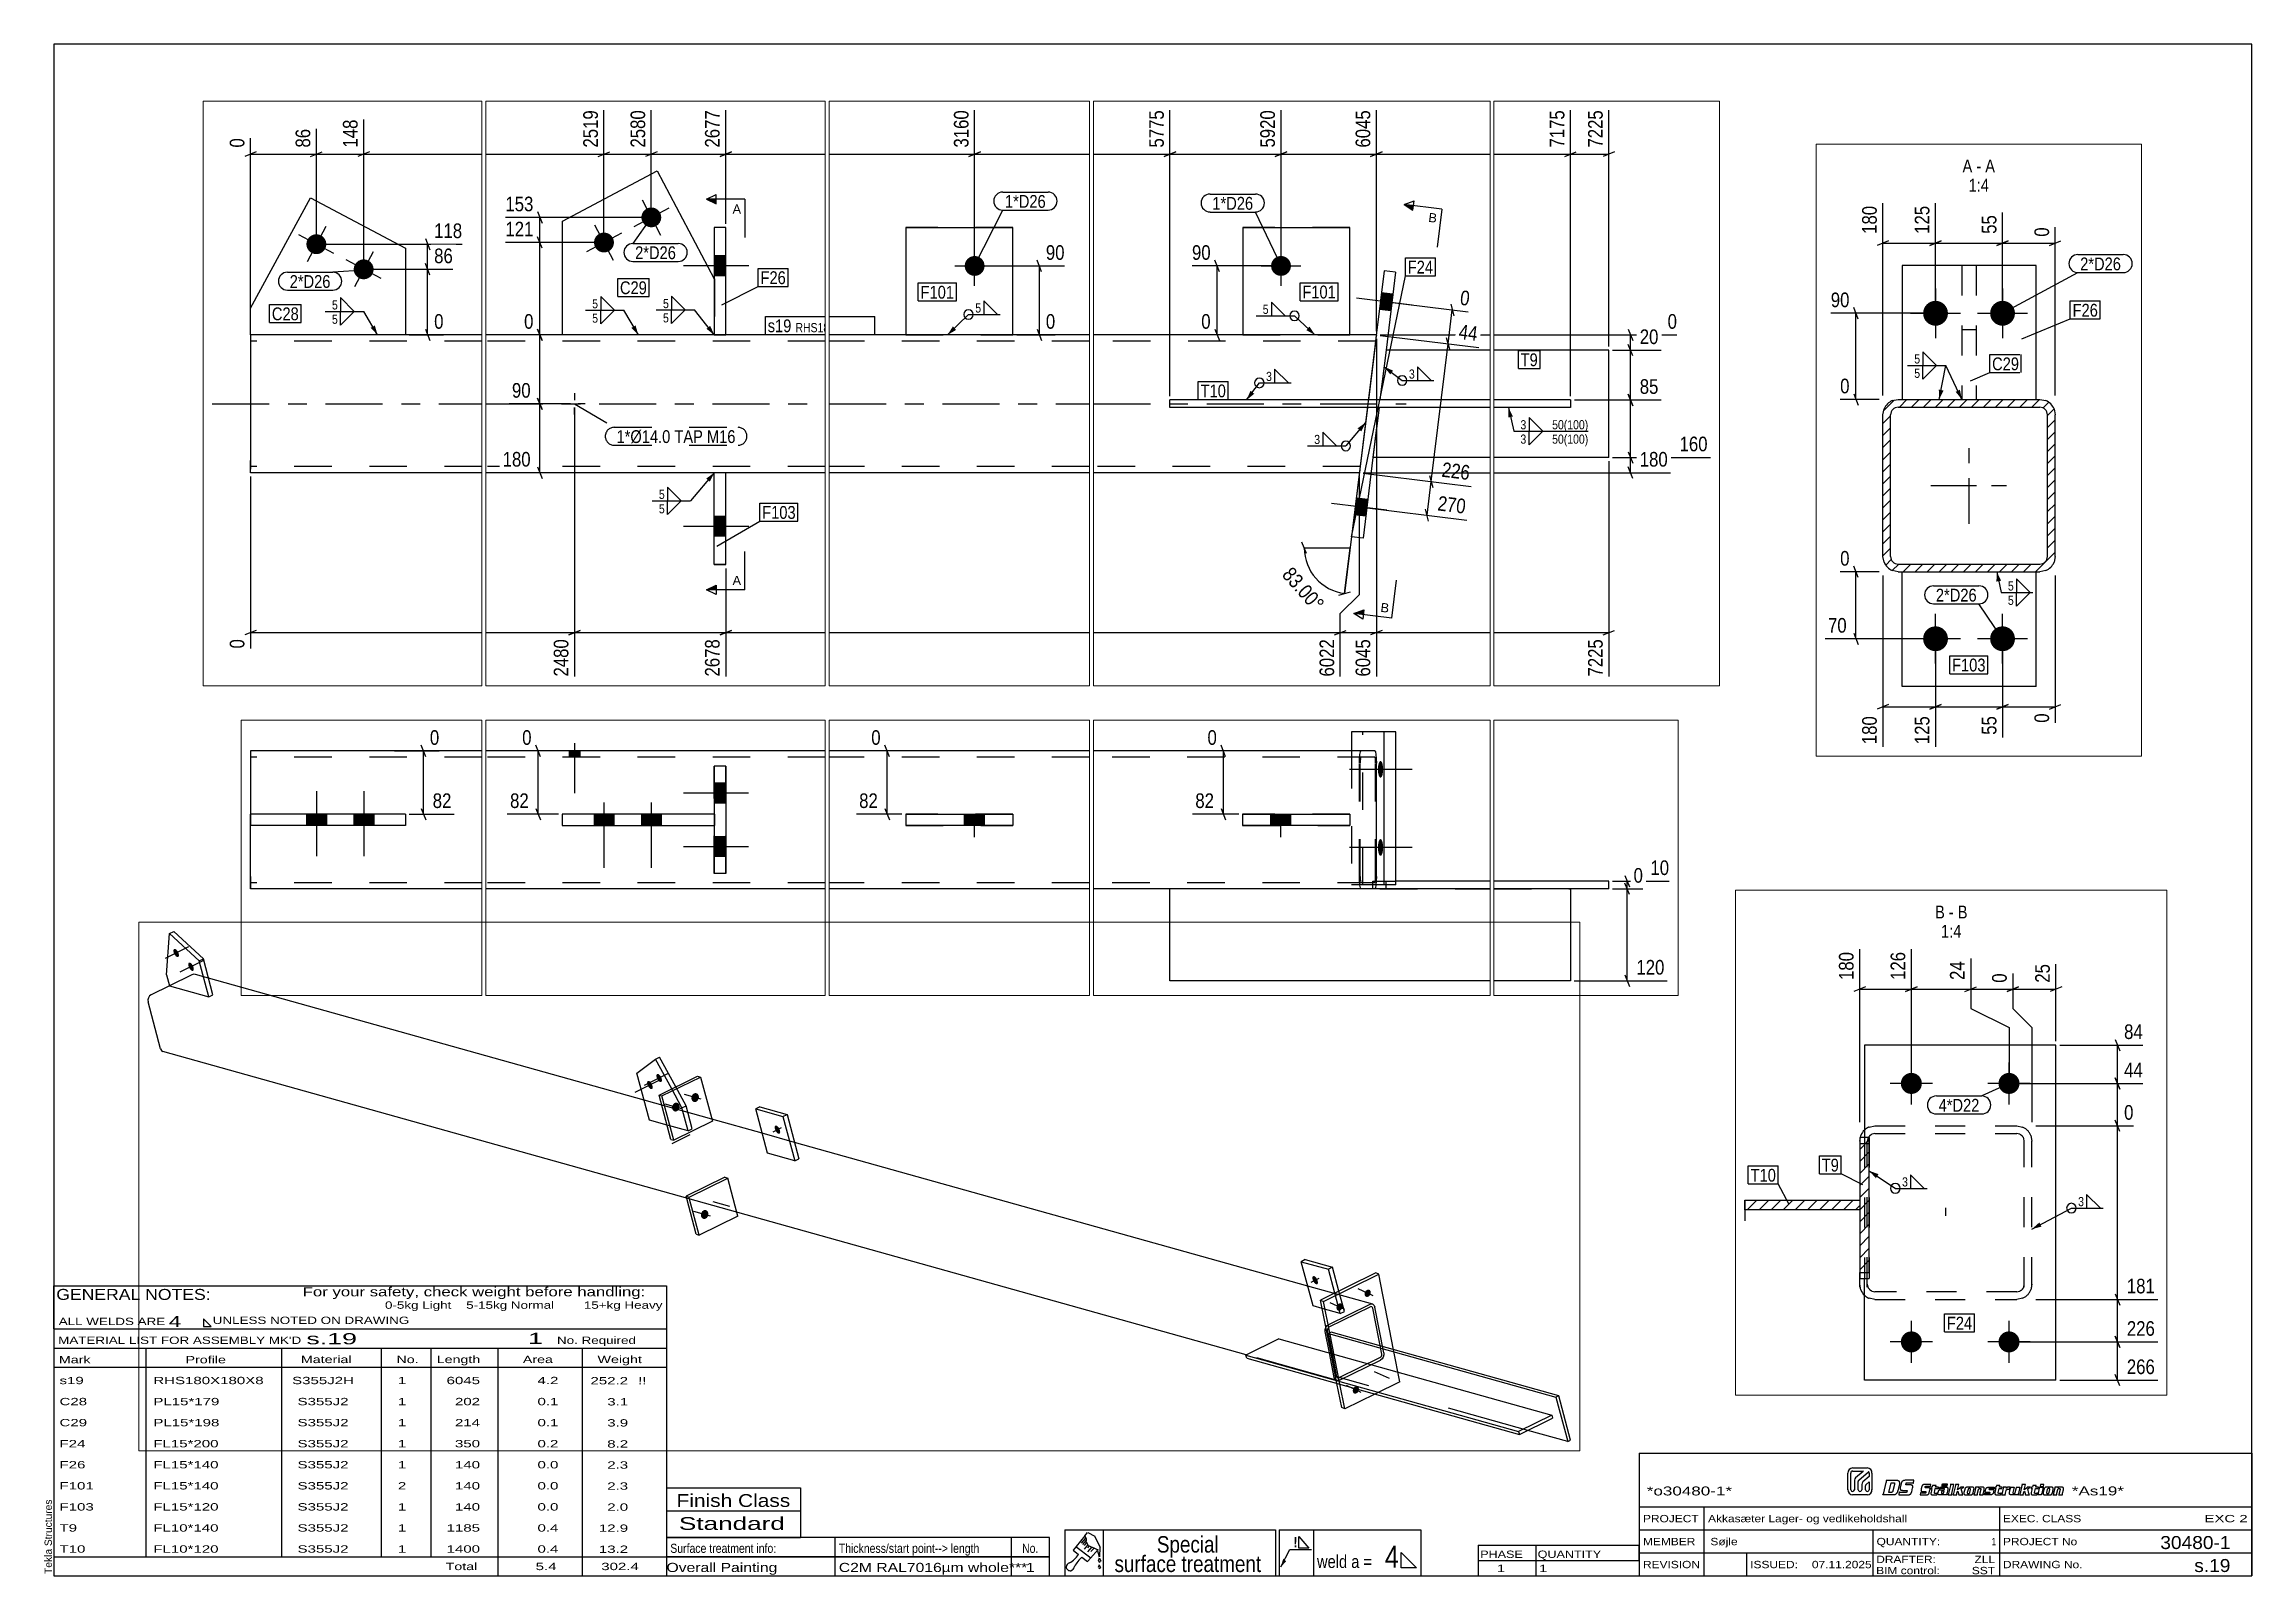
# Paper-space layout 'Layout1' of a CAD drawing. Header units: millimetres. Extents: x 2 to 579, y 5 to 405.
# The model-space entities are those that its viewports show. They can reach past a viewport. Long polylines and large blocks are cut down to what shows.
import ezdxf

# ---------------------------------------------------------------- set-up
doc = ezdxf.new("R2010")
doc.units = ezdxf.units.MM
doc.linetypes.add('DXK_LINE_DOT2', pattern=[3.9198, 1.9599, -1.9599])
doc.linetypes.add('DXK_LINE_DOT3', pattern=[5.9187, 2.979, -0.9799, 0.9799, -0.9799])
for name, color, linetype in [('GRAPHICAL_OBJECTS', 7, 'Continuous'), ('MÅLSÆTNING', 7, 'Continuous'), ('STÅL', 7, 'Continuous'), ('TEKST', 7, 'Continuous')]:
    doc.layers.add(name, color=color, linetype=linetype)
doc.layers.add('Viewport layer', color=7, linetype='Continuous', plot=False)
doc.styles.add('Arial', font='ARIAL.TTF', dxfattribs={"height": 0.2})
doc.styles.add('Arial Narrow', font='ARIALN.TTF', dxfattribs={"height": 0.2})
doc.styles.add('Arial Narrow Bold', font='ARIALNB.TTF', dxfattribs={"height": 0.2})
doc.styles.add('Arial Rounded MT Bold', font='ARLRDBD.TTF', dxfattribs={"height": 0.2})
doc.styles.add('IDAutomationHC39M', font='IDAUTOMATIONHC39M.TTF', dxfattribs={"height": 0.2})

psp = doc.layouts.get("Layout1")

# ---------------------------------------------------------------- texts
at = {"layer": 'GRAPHICAL_OBJECTS', "color": 7}
for s, height, style, width, p in [('GENERAL NOTES:', 2.8633, 'Arial Narrow', 1.4, (5.65, 77.06)), ('ALL WELDS ARE', 1.9089, 'Arial Narrow', 1.6, (6.29, 70.5)), ('UNLESS NOTED ON DRAWING', 1.9089, 'Arial Narrow', 1.6, (46.52, 70.78)), ("MATERIAL LIST FOR ASSEMBLY MK'D", 1.9089, 'Arial Narrow', 1.6, (6.15, 65.56)), ('s.19', 2.912, 'Arial Rounded MT Bold', 1.794707, (70.97, 65.47)), ('1', 2.91, 'Arial Rounded MT Bold', 1.794707, (128.86, 65.56)), ('No. Required', 1.9089, 'Arial Narrow', 1.6, (136.41, 65.56)), ('Mark', 1.909, 'Arial Narrow', 1.7, (6.34, 60.5)), ('Profile', 1.909, 'Arial Narrow', 1.7, (39.41, 60.5)), ('Material', 1.909, 'Arial Narrow', 1.7, (69.54, 60.56)), ('No.', 1.909, 'Arial Narrow', 1.7, (94.5, 60.56)), ('Length', 1.909, 'Arial Narrow', 1.7, (105, 60.56)), ('Area', 1.909, 'Arial Narrow', 1.7, (127.5, 60.56)), ('Weight', 1.909, 'Arial Narrow', 1.7, (147, 60.56)), ('PHASE', 1.909, 'Arial Narrow', 1.5, (377.5, 9.69)), ('QUANTITY', 1.909, 'Arial Narrow', 1.5, (392.5, 9.69))]:
    psp.add_text(s, height=height, dxfattribs=dict(at, style=style, width=width)).set_placement(p)
at = {"layer": 'GRAPHICAL_OBJECTS', "color": 7, "linetype": 'Continuous'}
for s, height, style, width, p in [('For your safety, check weight before handling:  ', 2.3861, 'Arial Narrow', 1.6, (70, 78)), ('0-5kg Light    5-15kg Normal        15+kg Heavy', 1.9089, 'Arial Narrow', 1.6, (91.5, 74.75)), ('4', 2.86, 'Arial Narrow', 1.794707, (35, 70)), ('s19', 1.909, 'Arial Narrow', 1.794707, (6.5, 55.06)), ('RHS180X180X8', 1.9089, 'Arial Narrow', 1.794707, (31, 55.06)), ('S355J2H', 1.909, 'Arial Narrow', 1.794707, (67.24, 55.06)), ('1', 1.91, 'Arial Narrow', 1.794707, (94.86, 55.06)), ('6045', 1.909, 'Arial Narrow', 1.794707, (107.58, 55.06)), ('4.2', 1.909, 'Arial Narrow', 1.794707, (131.32, 55.06)), ('252.2', 1.909, 'Arial Narrow', 1.794707, (145.15, 55)), ('!!', 1.909, 'Arial Narrow', 1.794707, (157.6, 55)), ('C28', 1.909, 'Arial Narrow', 1.794707, (6.5, 49.56)), ('PL15*179', 1.909, 'Arial Narrow', 1.794707, (31, 49.56)), ('S355J2', 1.909, 'Arial Narrow', 1.794707, (68.66, 49.56)), ('1', 1.91, 'Arial Narrow', 1.794707, (94.86, 49.56)), ('202', 1.909, 'Arial Narrow', 1.794707, (109.77, 49.56)), ('0.1', 1.909, 'Arial Narrow', 1.794707, (131.32, 49.56)), ('3.1', 1.909, 'Arial Narrow', 1.794707, (149.53, 49.5)), ('C29', 1.909, 'Arial Narrow', 1.794707, (6.5, 44.06)), ('F24', 1.909, 'Arial Narrow', 1.794707, (6.5, 38.56)), ('PL15*198', 1.909, 'Arial Narrow', 1.794707, (31, 44.06)), ('FL15*200', 1.909, 'Arial Narrow', 1.794707, (31, 38.56)), ('S355J2', 1.909, 'Arial Narrow', 1.794707, (68.66, 44.06)), ('S355J2', 1.909, 'Arial Narrow', 1.794707, (68.66, 38.56)), ('1', 1.91, 'Arial Narrow', 1.794707, (94.86, 44.06)), ('1', 1.91, 'Arial Narrow', 1.794707, (94.86, 38.56)), ('350', 1.909, 'Arial Narrow', 1.794707, (109.77, 38.56)), ('214', 1.909, 'Arial Narrow', 1.794707, (109.77, 44.06)), ('0.1', 1.909, 'Arial Narrow', 1.794707, (131.32, 44.06)), ('0.2', 1.909, 'Arial Narrow', 1.794707, (131.32, 38.56)), ('3.9', 1.909, 'Arial Narrow', 1.794707, (149.53, 44)), ('8.2', 1.909, 'Arial Narrow', 1.794707, (149.53, 38.5)), ('F26', 1.909, 'Arial Narrow', 1.794707, (6.5, 33.06)), ('FL15*140', 1.909, 'Arial Narrow', 1.794707, (31, 33.06)), ('S355J2', 1.909, 'Arial Narrow', 1.794707, (68.66, 33.06)), ('1', 1.91, 'Arial Narrow', 1.794707, (94.86, 33.06)), ('140', 1.909, 'Arial Narrow', 1.794707, (109.77, 33.06)), ('0.0', 1.909, 'Arial Narrow', 1.794707, (131.32, 33.06)), ('2.3', 1.909, 'Arial Narrow', 1.794707, (149.53, 33)), ('F101', 1.909, 'Arial Narrow', 1.794707, (6.5, 27.56)), ('FL15*140', 1.909, 'Arial Narrow', 1.794707, (31, 27.56)), ('S355J2', 1.909, 'Arial Narrow', 1.794707, (68.66, 27.56)), ('2', 1.91, 'Arial Narrow', 1.794707, (94.86, 27.56)), ('140', 1.909, 'Arial Narrow', 1.794707, (109.77, 27.56)), ('0.0', 1.909, 'Arial Narrow', 1.794707, (131.32, 27.56)), ('2.3', 1.909, 'Arial Narrow', 1.794707, (149.53, 27.5)), ('F103', 1.909, 'Arial Narrow', 1.794707, (6.5, 22.06)), ('FL15*120', 1.909, 'Arial Narrow', 1.794707, (31, 22.06)), ('S355J2', 1.909, 'Arial Narrow', 1.794707, (68.66, 22.06)), ('1', 1.91, 'Arial Narrow', 1.794707, (94.86, 22.06)), ('140', 1.909, 'Arial Narrow', 1.794707, (109.77, 22.06)), ('0.0', 1.909, 'Arial Narrow', 1.794707, (131.32, 22.06)), ('2.0', 1.909, 'Arial Narrow', 1.794707, (149.53, 22)), ('Finish Class', 3.3405, 'Arial Narrow', 1.425378, (167.62, 23)), ('*o30480-1*', 2.333, 'IDAutomationHC39M', 1.425378, (421, 26)), ('*As19*', 2.333, 'IDAutomationHC39M', 1.425378, (532, 26.01)), ('T9', 1.909, 'Arial Narrow', 1.794707, (6.5, 16.56)), ('FL10*140', 1.909, 'Arial Narrow', 1.794707, (31, 16.56)), ('S355J2', 1.909, 'Arial Narrow', 1.794707, (68.66, 16.56)), ('1', 1.91, 'Arial Narrow', 1.794707, (94.86, 16.56)), ('1185', 1.909, 'Arial Narrow', 1.794707, (107.58, 16.56)), ('0.4', 1.909, 'Arial Narrow', 1.794707, (131.32, 16.56)), ('12.9', 1.909, 'Arial Narrow', 1.794707, (147.34, 16.5)), ('Standard', 3.34, 'Arial Narrow', 1.780292, (168.26, 17)), ('PROJECT', 1.909, 'Arial Narrow', 1.425378, (420, 19)), ('Akkasæter Lager- og vedlikeholdshall', 1.9089, 'Arial Narrow', 1.425378, (437, 19)), ('EXEC. CLASS', 1.9089, 'Arial Narrow', 1.425378, (514, 19)), ('EXC 2', 1.909, 'Arial Narrow', 1.780292, (566.64, 19)), ('T10', 1.909, 'Arial Narrow', 1.794707, (6.5, 11.06)), ('FL10*120', 1.909, 'Arial Narrow', 1.794707, (31, 11.06)), ('S355J2', 1.909, 'Arial Narrow', 1.794707, (68.66, 11.06)), ('1', 1.91, 'Arial Narrow', 1.794707, (94.86, 11.06)), ('1400', 1.909, 'Arial Narrow', 1.794707, (107.58, 11.06)), ('0.4', 1.909, 'Arial Narrow', 1.794707, (131.32, 11.06)), ('13.2', 1.909, 'Arial Narrow', 1.794707, (147.34, 11)), ('MEMBER', 1.909, 'Arial Narrow', 1.425378, (420, 13)), ('Søjle', 1.909, 'Arial Narrow', 1.42538, (437.61, 13)), ('QUANTITY:', 1.909, 'Arial Narrow', 1.425378, (481, 13)), ('PROJECT No', 1.909, 'Arial Narrow', 1.425378, (514, 13)), ('30480-1', 3.397, 'Arial Rounded MT Bold', 1.1, (555.09, 12)), ('Total', 1.909, 'Arial Narrow', 1.7, (107.33, 6.5)), ('5.4', 1.909, 'Arial Narrow', 1.794707, (130.83, 6.5)), ('302.4', 1.909, 'Arial Narrow', 1.794707, (147.96, 6.5)), ('Overall Painting', 2.3861, 'Arial Narrow', 1.5, (165, 6)), ('C2M RAL7016µm whole***', 2.3861, 'Arial Narrow', 1.5, (210, 6)), ('1', 2.39, 'Arial Narrow', 1.5, (258.86, 6)), ('1', 1.91, 'Arial Narrow', 1.794707, (381.82, 6)), ('1', 1.91, 'Arial Narrow', 1.794707, (392.86, 6)), ('REVISION', 1.909, 'Arial Narrow', 1.425378, (420, 7)), ('ISSUED:', 1.909, 'Arial Narrow', 1.425378, (448, 7)), ('07.11.2025', 1.909, 'Arial Narrow', 1.425378, (464.11, 7)), ('DRAFTER:', 1.909, 'Arial Narrow', 1.425378, (480.91, 8.35)), ('BIM control:', 1.9089, 'Arial Narrow', 1.425378, (480.9, 5.44)), ('SST', 1.909, 'Arial Narrow', 1.425378, (505.88, 5.43)), ('ZLL', 1.909, 'Arial Narrow', 1.425378, (506.58, 8.35)), ('DRAWING No.', 1.9089, 'Arial Narrow', 1.425378, (514, 7)), ('s.19', 3.397, 'Arial Rounded MT Bold', 1.1, (563.96, 6))]:
    psp.add_text(s, height=height, dxfattribs=dict(at, style=style, width=width)).set_placement(p)
at = {"layer": 'GRAPHICAL_OBJECTS', "color": 174, "linetype": 'Continuous', "style": 'Arial'}
psp.add_text('Tekla Structures', height=1.9102, rotation=90, dxfattribs=at).set_placement((4.5, 5.5))
at = {"layer": 'GRAPHICAL_OBJECTS', "color": 7, "linetype": 'Continuous', "style": 'Arial Narrow'}
for s, height, p in [('Surface treatment info:', 2.3861, (166, 11)), ('Thickness/start point--> length', 2.3861, (210, 11)), ('Special', 4.295, (293.07, 11.08)), ('4', 5.73, (352.61, 7.11)), ('1', 1.91, (511.03, 13)), ('surface treatment', 4.2949, (282, 6)), ('weld a =', 3.34, (334.88, 7.06))]:
    psp.add_text(s, height=height, dxfattribs=at).set_placement(p)
at = {"layer": 'GRAPHICAL_OBJECTS', "color": 7, "style": 'Arial Narrow'}
psp.add_text('No.', height=2.386, dxfattribs=at).set_placement((257.87, 11))
at = {"layer": 'GRAPHICAL_OBJECTS', "color": 2, "linetype": 'Continuous', "style": 'Arial Narrow Bold', "width": 0.99921}
psp.add_text('!', height=2.73, dxfattribs=at).set_placement((328.73, 12.42))

msp = doc.modelspace()

# ---------------------------------------------------------------- hatches: boundary and pattern name
at = {"layer": 'STÅL', "linetype": 'Continuous'}
for points in [[(113.2, 1432.6), (114.3, 1430.1), (115.1, 1427.6), (115.5, 1425.2), (115.7, 1423), (115.5, 1421.1), (114.9, 1419.6), (114, 1418.5), (112.9, 1418), (111.5, 1417.9), (110, 1418.4), (108.3, 1419.4), (106.7, 1420.8), (105.1, 1422.7), (103.6, 1424.8), (102.3, 1427.2), (101.2, 1429.7), (100.4, 1432.2), (99.9, 1434.5), (99.8, 1436.7), (100, 1438.6), (100.6, 1440.1), (101.5, 1441.2), (102.6, 1441.8), (104, 1441.8), (105.5, 1441.3), (107.2, 1440.3), (108.8, 1438.9), (110.4, 1437.1), (111.9, 1434.9)], [(155.8, 1393.1), (156.9, 1390.6), (157.7, 1388.1), (158.1, 1385.7), (158.3, 1383.5), (158, 1381.6), (157.5, 1380.1), (156.6, 1379.1), (155.5, 1378.5), (154.1, 1378.5), (152.6, 1378.9), (150.9, 1379.9), (149.3, 1381.3), (147.7, 1383.2), (146.2, 1385.3), (144.8, 1387.7), (143.8, 1390.2), (143, 1392.7), (142.5, 1395.1), (142.4, 1397.2), (142.6, 1399.1), (143.2, 1400.6), (144.1, 1401.7), (145.2, 1402.3), (146.6, 1402.3), (148.1, 1401.8), (149.7, 1400.9), (151.4, 1399.4), (153, 1397.6), (154.5, 1395.4)], [(1474, 1053.4), (1475.1, 1050.9), (1475.9, 1048.4), (1476.3, 1046), (1476.4, 1043.8), (1476.2, 1041.9), (1475.7, 1040.4), (1474.8, 1039.3), (1473.6, 1038.8), (1472.3, 1038.7), (1470.7, 1039.2), (1469.1, 1040.2), (1467.4, 1041.6), (1465.8, 1043.5), (1464.3, 1045.6), (1463, 1048), (1462, 1050.5), (1461.2, 1053), (1460.7, 1055.3), (1460.6, 1057.5), (1460.8, 1059.4), (1461.4, 1060.9), (1462.2, 1062), (1463.4, 1062.6), (1464.8, 1062.6), (1466.3, 1062.1), (1467.9, 1061.1), (1469.6, 1059.7), (1471.2, 1057.9), (1472.7, 1055.7)], [(1500.6, 1073.5), (1501.7, 1071), (1502.5, 1068.5), (1502.9, 1066.1), (1503.1, 1063.9), (1502.8, 1062), (1502.3, 1060.5), (1501.4, 1059.5), (1500.3, 1058.9), (1498.9, 1058.9), (1497.4, 1059.3), (1495.7, 1060.3), (1494.1, 1061.7), (1492.5, 1063.6), (1491, 1065.7), (1489.6, 1068.1), (1488.6, 1070.6), (1487.8, 1073.1), (1487.3, 1075.5), (1487.2, 1077.6), (1487.4, 1079.5), (1488, 1081), (1488.9, 1082.1), (1490, 1082.7), (1491.4, 1082.7), (1492.9, 1082.2), (1494.5, 1081.3), (1496.2, 1079.8), (1497.8, 1078), (1499.3, 1075.8)], [(1588.4, 1017.4), (1589.3, 1020), (1590.7, 1022.3), (1592.4, 1024.2), (1594.4, 1025.8), (1596.5, 1026.8), (1598.8, 1027.3), (1601, 1027.3), (1603.1, 1026.7), (1605.1, 1025.6), (1606.7, 1024), (1608, 1022), (1608.9, 1019.6), (1609.3, 1017), (1609.3, 1014.4), (1608.8, 1011.7), (1607.8, 1009.2), (1606.5, 1006.9), (1604.8, 1004.9), (1602.8, 1003.3), (1600.6, 1002.3), (1598.4, 1001.8), (1596.1, 1001.8), (1594, 1002.4), (1592.1, 1003.5), (1590.4, 1005.1), (1589.1, 1007.2), (1588.3, 1009.5), (1587.8, 1012.1), (1587.9, 1014.7)], [(1532.9, 990.2), (1533.9, 992.7), (1535.2, 995), (1536.9, 997), (1538.9, 998.5), (1541.1, 999.6), (1543.3, 1000.1), (1545.5, 1000.1), (1547.7, 999.5), (1549.6, 998.3), (1551.2, 996.7), (1552.5, 994.7), (1553.4, 992.4), (1553.8, 989.8), (1553.8, 987.1), (1553.3, 984.5), (1552.3, 981.9), (1551, 979.6), (1549.3, 977.6), (1547.3, 976.1), (1545.2, 975), (1542.9, 974.5), (1540.7, 974.6), (1538.6, 975.2), (1536.6, 976.3), (1535, 977.9), (1533.7, 979.9), (1532.8, 982.3), (1532.4, 984.8), (1532.4, 987.5)], [(1840.4, 925.1), (1841.5, 922.6), (1842.3, 920.1), (1842.7, 917.7), (1842.8, 915.5), (1842.6, 913.6), (1842.1, 912.1), (1841.2, 911.1), (1840.1, 910.5), (1838.7, 910.5), (1837.1, 911), (1835.5, 911.9), (1833.9, 913.4), (1832.2, 915.2), (1830.8, 917.3), (1829.4, 919.7), (1828.4, 922.2), (1827.6, 924.7), (1827.1, 927.1), (1827, 929.3), (1827.2, 931.2), (1827.8, 932.7), (1828.6, 933.7), (1829.8, 934.3), (1831.2, 934.3), (1832.7, 933.9), (1834.3, 932.9), (1836, 931.4), (1837.6, 929.6), (1839.1, 927.5)], [(1615.6, 681.5), (1616.6, 684.1), (1617.9, 686.4), (1619.6, 688.4), (1621.6, 689.9), (1623.7, 691), (1626, 691.5), (1628.2, 691.4), (1630.4, 690.8), (1632.3, 689.7), (1633.9, 688.1), (1635.2, 686.1), (1636.1, 683.7), (1636.5, 681.2), (1636.5, 678.5), (1636, 675.8), (1635, 673.3), (1633.7, 671), (1632, 669), (1630, 667.5), (1627.9, 666.4), (1625.6, 665.9), (1623.4, 665.9), (1621.3, 666.5), (1619.3, 667.7), (1617.7, 669.3), (1616.4, 671.3), (1615.5, 673.6), (1615.1, 676.2), (1615.1, 678.9)], [(39578.3, 617.6, -1), (39555.4, 605.4, -1)], [(37084, 570.4, -1), (37061, 582.6, -1)], [(39516.5, 584.8, -1), (39493.5, 572.6, -1)], [(37145.8, 537.6, -1), (37122.8, 549.8, -1)], [(39664, 535.1), (39664, 561.1), (39649, 561.1), (39649, 535.1)], [(39664, 535.1), (39664, 561.1), (39649, 561.1), (39649, 535.1)], [(40146.5, 561.1, -1), (40146.5, 535.1, -1)], [(42906.5, 561.1, -1), (42906.5, 535.1, -1)], [(43037.8, 513), (43035.1, 491.2), (43050, 489.3), (43052.7, 511.2)], [(43037.8, 513), (43035.1, 491.2), (43050, 489.3), (43052.7, 511.2)], [(3385, 492.6), (3386, 490.1), (3386.8, 487.6), (3387.3, 485.2), (3387.4, 483.1), (3387.2, 481.2), (3386.6, 479.7), (3385.8, 478.6), (3384.6, 478), (3383.2, 478), (3381.7, 478.5), (3380.1, 479.5), (3378.4, 480.9), (3376.8, 482.7), (3375.3, 484.9), (3374, 487.2), (3372.9, 489.7), (3372.1, 492.2), (3371.7, 494.6), (3371.6, 496.8), (3371.8, 498.7), (3372.3, 500.2), (3373.2, 501.2), (3374.4, 501.8), (3375.7, 501.9), (3377.3, 501.4), (3378.9, 500.4), (3380.5, 499), (3382.2, 497.1), (3383.7, 495)], [(3522.7, 455.9), (3523.9, 457.9), (3525.3, 459.7), (3526.9, 461.1), (3528.7, 462.2), (3530.5, 462.8), (3532.4, 463), (3534.1, 462.7), (3535.8, 462), (3537.1, 460.9), (3538.2, 459.4), (3538.9, 457.5), (3539.3, 455.5), (3539.3, 453.3), (3538.9, 451.1), (3538.1, 448.9), (3537, 446.9), (3535.6, 445.2), (3533.9, 443.7), (3532.2, 442.6), (3530.3, 442), (3528.5, 441.8), (3526.7, 442.1), (3525.1, 442.8), (3523.7, 444), (3522.6, 445.5), (3521.9, 447.3), (3521.5, 449.4), (3521.6, 451.5), (3522, 453.8)], [(15518.2, 462.6, -1), (15492.2, 462.6, -1)], [(15588.2, 462.6, -1), (15562.2, 462.6, -1)], [(3441.9, 416.2), (3443.1, 418.2), (3444.5, 420), (3446.1, 421.4), (3447.9, 422.5), (3449.7, 423.1), (3451.6, 423.3), (3453.3, 423), (3454.9, 422.3), (3456.3, 421.2), (3457.4, 419.6), (3458.1, 417.8), (3458.5, 415.8), (3458.5, 413.6), (3458.1, 411.4), (3457.3, 409.2), (3456.2, 407.2), (3454.8, 405.5), (3453.1, 404), (3451.4, 402.9), (3449.5, 402.3), (3447.6, 402.1), (3445.9, 402.4), (3444.3, 403.1), (3442.9, 404.3), (3441.8, 405.8), (3441.1, 407.6), (3440.7, 409.6), (3440.7, 411.8), (3441.2, 414)], [(9762.6, 325.6, -1), (9784.6, 325.6, -1)], [(9864.6, 325.6, -1), (9886.6, 325.6, -1)], [(25095.5, 319.5), (25081.5, 319.5), (25081.5, 311.5), (25095.5, 311.5)], [(28661.9, 295.5), (28661.8, 293.2), (28661.6, 291), (28661.3, 289), (28660.8, 287.3), (28660.2, 286), (28659.6, 285), (28658.9, 284.6), (28658.2, 284.6), (28657.5, 285), (28656.8, 286), (28656.3, 287.3), (28655.8, 289), (28655.4, 291), (28655.2, 293.2), (28655.1, 295.5), (28655.2, 297.8), (28655.4, 300), (28655.8, 302), (28656.3, 303.7), (28656.8, 305), (28657.5, 306), (28658.2, 306.4), (28658.9, 306.4), (28659.6, 306), (28660.2, 305), (28660.8, 303.7), (28661.3, 302), (28661.6, 300), (28661.8, 297.8)], [(25286, 251.5), (25286, 277.5), (25271, 277.5), (25271, 251.5)], [(22707.6, 237), (22681.6, 237), (22681.6, 222), (22707.6, 222)], [(22769.4, 237), (22743.4, 237), (22743.4, 222), (22769.4, 222)], [(25140.1, 237), (25114.1, 237), (25114.1, 222), (25140.1, 222)], [(25201.9, 237), (25175.9, 237), (25175.9, 222), (25201.9, 222)], [(25781.5, 237), (25755.5, 237), (25755.5, 222), (25781.5, 222)], [(28541.5, 237), (28515.5, 237), (28515.5, 222), (28541.5, 222)], [(43004.9, 245), (43002.2, 223.2), (43017.1, 221.3), (43019.8, 243.2)], [(43004.9, 245), (43002.2, 223.2), (43017.1, 221.3), (43019.8, 243.2)], [(39649, 221.1), (39649, 195.1), (39664, 195.1), (39664, 221.1)], [(39649, 221.1), (39649, 195.1), (39664, 195.1), (39664, 221.1)], [(3488.7, 178.1), (3489.8, 180.1), (3491.2, 181.9), (3492.8, 183.3), (3494.6, 184.4), (3496.5, 185), (3498.3, 185.2), (3500.1, 184.9), (3501.7, 184.2), (3503.1, 183.1), (3504.2, 181.5), (3504.9, 179.7), (3505.3, 177.7), (3505.2, 175.5), (3504.8, 173.3), (3504, 171.1), (3502.9, 169.1), (3501.5, 167.4), (3499.9, 165.9), (3498.1, 164.8), (3496.3, 164.2), (3494.4, 164), (3492.6, 164.3), (3491, 165), (3489.7, 166.2), (3488.6, 167.7), (3487.9, 169.5), (3487.5, 171.6), (3487.5, 173.7), (3487.9, 176)], [(25286, 181.5), (25286, 207.5), (25271, 207.5), (25271, 181.5)], [(28661.9, 193.5), (28661.8, 191.2), (28661.6, 189), (28661.3, 187), (28660.8, 185.3), (28660.2, 184), (28659.6, 183), (28658.9, 182.6), (28658.2, 182.6), (28657.5, 183), (28656.8, 184), (28656.3, 185.3), (28655.8, 187), (28655.4, 189), (28655.2, 191.2), (28655.1, 193.5), (28655.2, 195.8), (28655.4, 198), (28655.8, 200), (28656.3, 201.7), (28656.8, 203), (28657.5, 204), (28658.2, 204.4), (28658.9, 204.4), (28659.6, 204), (28660.2, 203), (28660.8, 201.7), (28661.3, 200), (28661.6, 198), (28661.8, 195.8)], [(15492.2, 122.6, -1), (15518.2, 122.6, -1)], [(15562.2, 122.6, -1), (15588.2, 122.6, -1)], [(9762.6, 55.6, -1), (9784.6, 55.6, -1)], [(9864.6, 55.6, -1), (9886.6, 55.6, -1)]]:
    msp.add_hatch(color=96, dxfattribs=at).paths.add_polyline_path(points)
h = msp.add_hatch(dxfattribs=at)
h.set_pattern_fill('', scale=2.8, style=0, pattern_type=0)
h.set_pattern_definition([(45, (15628.955, 362.715), (-6.28618, 6.28618), [])])
h.paths.add_polyline_path([(15630.2, 356.6), (15629, 362.7), (15625.5, 367.9), (15620.3, 371.4), (15614.2, 372.6), (15466.2, 372.6), (15460, 371.4), (15454.9, 367.9), (15451.4, 362.7), (15450.2, 356.6), (15450.2, 208.6), (15451.4, 202.5), (15454.9, 197.3), (15460, 193.8), (15466.2, 192.6), (15614.2, 192.6), (15620.3, 193.8), (15625.5, 197.3), (15629, 202.5), (15630.2, 208.6)])
h.paths.add_polyline_path([(15621.6, 205.5), (15619.8, 202.9), (15617.2, 201.2), (15614.2, 200.6), (15466.2, 200.6), (15463.1, 201.2), (15460.5, 202.9), (15458.8, 205.5), (15458.2, 208.6), (15458.2, 356.6), (15458.8, 359.7), (15460.5, 362.2), (15463.1, 364), (15466.2, 364.6), (15614.2, 364.6), (15617.2, 364), (15619.8, 362.2), (15621.6, 359.7), (15622.2, 356.6), (15622.2, 208.6)])
h = msp.add_hatch(dxfattribs=at)
h.set_pattern_fill('', scale=2.8, style=0, pattern_type=0)
h.set_pattern_definition([(45, (9719.617, 269.188), (-6.2862, 6.2862), [])])
h.paths.add_polyline_path([(9729.6, 269.2), (9719.6, 269.2), (9719.6, 128.1), (9729.6, 128.1)])
h = msp.add_hatch(dxfattribs=at)
h.set_pattern_fill('', scale=2.8, style=0, pattern_type=0)
h.set_pattern_definition([(45, (9599.617, 203.7), (-6.2862, 6.2862), [])])
h.paths.add_polyline_path([(9719.6, 203.7), (9599.6, 203.7), (9599.6, 193.6), (9719.6, 193.6)])
at = {"layer": 'TEKST', "linetype": 'Continuous'}
for color, points in [(30, [(39651.5, 635.2), (39651.5, 629), (39639, 635.2)]), (30, [(43079.5, 627), (43078.7, 620.8), (43067.1, 628.5)]), (3, [(37148.8, 470.4), (37152.4, 458.1), (37143.4, 467.3)]), (3, [(39546.2, 470.4), (39549.9, 458.1), (39540.9, 467.3)]), (3, [(39643.7, 469.9), (39649, 458.1), (39638.8, 466)]), (3, [(40122.4, 464.6), (40111.2, 458.1), (40118, 469.1)]), (3, [(42943.8, 468.9), (42950.8, 458.1), (42939.5, 464.3)]), (3, [(43049.1, 406.5), (43041.1, 416.5), (43052.9, 411.4)]), (3, [(15513.5, 381.9), (15509.1, 372.6), (15508.6, 382.9)]), (3, [(15530.7, 382.7), (15532.7, 372.6), (15526.2, 380.6)]), (3, [(42871.6, 381.2), (42861.6, 373.1), (42866.6, 385)]), (3, [(43006.5, 336.1), (43017, 343.6), (43011.3, 332)]), (3, [(39638.5, 270.5), (39649, 278.1), (39643.3, 266.5)]), (3, [(9736.5, 226.6), (9729.6, 234.3), (9739.3, 230.8)]), (3, [(9909.6, 176), (9899.6, 173.5), (9907.3, 180.4)]), (30, [(39651.5, 131.5), (39651.5, 125.3), (39639, 125.3)]), (30, [(43014.7, 99.2), (43013.9, 93), (43001.5, 94.5)])]:
    msp.add_hatch(color=color, dxfattribs=at).paths.add_polyline_path(points)

# ---------------------------------------------------------------- linework, layer by layer
at = {"layer": 'MÅLSÆTNING', "color": 7, "linetype": 'Continuous'}
for p, q in [((37134.3, 548.7), (37134.3, 739.2)), ((37134.3, 548.7), (37134.3, 739.2)), ((39505, 583.7), (39505, 751.4)), ((39505, 583.7), (39505, 751.4)), ((39566.8, 616.5), (39566.8, 751.4)), ((39566.8, 616.5), (39566.8, 751.4)), ((39664, 603.1), (39664, 751.4)), ((39664, 603.1), (39664, 751.4)), ((40146.5, 553.1), (40146.5, 751.4)), ((42761.5, 378.1), (42761.5, 751.4)), ((42761.5, 378.1), (42761.5, 751.4)), ((42906.5, 553.1), (42906.5, 751.4)), ((42906.5, 553.1), (42906.5, 751.4)), ((43031, 463.1), (43031, 751.4)), ((43031, 463.1), (43031, 751.4)), ((44161.5, 378.1), (44161.5, 751.4)), ((44161.5, 378.1), (44161.5, 751.4)), ((44211.5, 443.1), (44211.5, 751.4)), ((37072.5, 581.5), (37072.5, 727)), ((37072.5, 581.5), (37072.5, 727)), ((36994, 697.2), (36979, 691.2)), ((36986.5, 463.1), (36986.5, 714.9)), ((36986.5, 694.2), (37072.5, 694.2)), ((37065, 691.2), (37080, 697.2)), ((37065, 691.2), (37080, 697.2)), ((37072.5, 694.2), (37134.3, 694.2)), ((37141.8, 697.2), (37126.8, 691.2)), ((37141.8, 697.2), (37126.8, 691.2)), ((37134.3, 694.2), (39505, 694.2)), ((39497.5, 691.2), (39512.5, 697.2)), ((39497.5, 691.2), (39512.5, 697.2)), ((39505, 694.2), (39566.8, 694.2)), ((39574.3, 697.2), (39559.3, 691.2)), ((39574.3, 697.2), (39559.3, 691.2)), ((39566.8, 694.2), (39664, 694.2)), ((39671.5, 697.2), (39656.5, 691.2)), ((39656.5, 691.2), (39671.5, 697.2)), ((39664, 694.2), (40146.5, 694.2)), ((40139, 691.2), (40154, 697.2)), ((42769, 697.2), (42754, 691.2)), ((42754, 691.2), (42769, 697.2)), ((42761.5, 694.2), (42906.5, 694.2)), ((42914, 697.2), (42899, 691.2)), ((42899, 691.2), (42914, 697.2)), ((42906.5, 694.2), (43031, 694.2)), ((43038.5, 697.2), (43023.5, 691.2)), ((43023.5, 691.2), (43038.5, 697.2)), ((43031, 694.2), (44161.5, 694.2)), ((44154, 691.2), (44169, 697.2)), ((44161.5, 694.2), (44211.5, 694.2)), ((44219, 697.2), (44204, 691.2)), ((39561.8, 611.5), (39376.3, 611.5)), ((39418.4, 619), (39424.4, 604)), ((39421.4, 578.7), (39421.4, 611.5)), ((15450.2, 376.6), (15450.2, 577.7)), ((15505.2, 466.6), (15505.2, 577.7)), ((37214.8, 584), (37220.8, 569)), ((39500, 578.7), (39376.3, 578.7)), ((39500, 578.7), (39376.3, 578.7)), ((39424.4, 571.2), (39418.4, 586.2)), ((39424.4, 571.2), (39418.4, 586.2)), ((39421.4, 458.1), (39421.4, 578.7)), ((15575.2, 466.6), (15575.2, 568)), ((37077.5, 576.5), (37262.8, 576.5)), ((37217.8, 543.7), (37217.8, 576.5)), ((40234, 540.6), (40228, 555.6)), ((42826.1, 540.6), (42820.1, 555.6)), ((15456.2, 538.2), (15444.2, 533.4)), ((15450.2, 535.8), (15505.2, 535.8)), ((15499.2, 533.4), (15511.2, 538.2)), ((15569.2, 533.4), (15581.2, 538.2)), ((15624.2, 533.4), (15636.2, 538.2)), ((15630.2, 376.6), (15630.2, 552.4)), ((37139.3, 543.7), (37250.6, 543.7)), ((37139.3, 543.7), (37250.6, 543.7)), ((37220.8, 536.2), (37214.8, 551.2)), ((37220.8, 536.2), (37214.8, 551.2)), ((37217.8, 458.1), (37217.8, 543.7)), ((40151.5, 548.1), (40263.9, 548.1)), ((40231, 458.1), (40231, 548.1)), ((42901.5, 548.1), (42790.3, 548.1)), ((42823.1, 458.1), (42823.1, 548.1)), ((43041.4, 501.5), (43150.7, 488.1)), ((43124.7, 446.6), (43130.1, 490.6)), ((43128.1, 498.4), (43132.2, 482.8)), ((9719.6, 285.3), (9719.6, 465.9)), ((9773.6, 329.6), (9773.6, 465.9)), ((9773.6, 329.6), (9773.6, 465.9)), ((15501.2, 462.6), (15395.8, 462.6)), ((15424.5, 456.6), (15419.7, 468.6)), ((15422.1, 372.6), (15422.1, 462.6)), ((37214.8, 465.6), (37220.8, 450.6)), ((39418.4, 465.6), (39424.4, 450.6)), ((39424.4, 450.6), (39418.4, 465.6)), ((40228, 465.6), (40234, 450.6)), ((42820.1, 465.6), (42826.1, 450.6)), ((44236.8, 465.6), (44242.8, 450.6)), ((9835.6, 456.1), (9835.6, 404)), ((9835.6, 456.1), (9835.6, 404)), ((9879.6, 440.6), (9879.6, 404)), ((9879.6, 440.6), (9879.6, 404)), ((9924.6, 369.6), (9924.6, 450.3)), ((37193.7, 458.1), (37238.5, 458.1)), ((39445.7, 458.1), (39400.7, 458.1)), ((39445.7, 458.1), (39400.7, 458.1)), ((39421.4, 368.1), (39421.4, 458.1)), ((40201.5, 458.1), (40251.7, 458.1)), ((42851.5, 458.1), (42802.4, 458.1)), ((43030.4, 453.1), (42989.6, 120.5)), ((43031, 453.1), (43031, 12)), ((43031, 453.1), (43031, 12)), ((43036, 458.1), (44300.5, 458.1)), ((43036, 457.5), (43164.6, 441.7)), ((43036, 457.5), (43164.6, 441.7)), ((43102.6, 266.6), (43124.7, 446.6)), ((43126.8, 438.8), (43122.7, 454.4)), ((43126.8, 438.8), (43122.7, 454.4)), ((44242.8, 430.6), (44236.8, 445.6)), ((44242.8, 430.6), (44236.8, 445.6)), ((44239.8, 438.1), (44239.8, 458.1)), ((9725.6, 426.4), (9713.6, 421.6)), ((9719.6, 424), (9773.6, 424)), ((9779.6, 426.4), (9767.6, 421.6)), ((9767.6, 421.6), (9779.6, 426.4)), ((9773.6, 424), (9835.6, 424)), ((9829.6, 421.6), (9841.6, 426.4)), ((9829.6, 421.6), (9841.6, 426.4)), ((9835.6, 424), (9879.6, 424)), ((9873.6, 421.6), (9885.6, 426.4)), ((9885.6, 426.4), (9873.6, 421.6)), ((9879.6, 424), (9924.6, 424)), ((9930.6, 426.4), (9918.6, 421.6)), ((44216.5, 438.1), (44279.9, 438.1)), ((44216.5, 438.1), (44279.9, 438.1)), ((44239.8, 373.1), (44239.8, 438.1)), ((9835.6, 404), (9875.6, 384)), ((9835.6, 404), (9875.6, 384)), ((9879.6, 404), (9899.6, 384)), ((9879.6, 404), (9899.6, 384)), ((9875.6, 384), (9875.6, 329.6)), ((9875.6, 384), (9875.6, 329.6)), ((9899.6, 384), (9899.6, 285.3)), ((9899.6, 384), (9899.6, 285.3)), ((9986.6, 371.6), (9991.4, 359.6)), ((15446.2, 372.6), (15405.6, 372.6)), ((15419.7, 378.6), (15424.5, 366.6)), ((39418.4, 375.6), (39424.4, 360.6)), ((39424.4, 360.6), (39418.4, 375.6)), ((44166.5, 373.1), (44279.9, 373.1)), ((44166.5, 373.1), (44279.9, 373.1)), ((44236.8, 380.6), (44242.8, 365.6)), ((44242.8, 365.6), (44236.8, 380.6)), ((44239.8, 298.1), (44239.8, 373.1)), ((9928.6, 365.6), (10015.3, 365.6)), ((9989, 325.6), (9989, 365.6)), ((39461.5, 368.1), (39381.2, 368.1)), ((39461.5, 368.1), (39381.2, 368.1)), ((39421.4, 278.1), (39421.4, 368.1)), ((39466.5, 363.1), (39466.5, 12)), ((39466.5, 363.1), (39466.5, 12)), ((9879.6, 325.6), (10015.3, 325.6)), ((9879.6, 325.6), (10015.3, 325.6)), ((9991.4, 319.6), (9986.6, 331.6)), ((9986.6, 331.6), (9991.4, 319.6)), ((9989, 281.3), (9989, 325.6)), ((22837.3, 312), (22831.3, 327)), ((25044, 312), (25038, 327)), ((25657.3, 312), (25651.3, 327)), ((28456.3, 312), (28450.3, 327)), ((22796.8, 319.5), (22855, 319.5)), ((22834.3, 237), (22834.3, 319.5)), ((25060.6, 319.5), (25020.3, 319.5)), ((25041, 237), (25041, 319.5)), ((25674.7, 319.5), (25633.6, 319.5)), ((25654.3, 237), (25654.3, 319.5)), ((28477, 319.5), (28432.6, 319.5)), ((28453.3, 237), (28453.3, 319.5)), ((44236.8, 305.6), (44242.8, 290.6)), ((44236.8, 305.6), (44242.8, 290.6)), ((9903.6, 281.3), (10005.5, 281.3)), ((9903.6, 281.3), (10005.5, 281.3)), ((9991.4, 275.3), (9986.6, 287.3)), ((9991.4, 275.3), (9986.6, 287.3)), ((9989, 99.9), (9989, 281.3)), ((39445.7, 278.1), (39369, 278.1)), ((39418.4, 285.6), (39424.4, 270.6)), ((43013.9, 277.5), (43154.6, 260.2)), ((43013.9, 277.5), (43154.6, 260.2)), ((44211.5, 293.1), (44211.5, 12)), ((44216.5, 298.1), (44344.1, 298.1)), ((44216.5, 298.1), (44344.1, 298.1)), ((44242.8, 270.6), (44236.8, 285.6)), ((44239.8, 278.1), (44239.8, 298.1)), ((36986.5, 273.1), (36986.5, 48.6)), ((43008.9, 119.3), (43008.9, 273.1)), ((43008.9, 119.3), (43008.9, 273.1)), ((43097.2, 222.6), (43102.6, 266.6)), ((43100.6, 274.4), (43104.7, 258.8)), ((43100.6, 274.4), (43104.7, 258.8)), ((22815.8, 237), (22874.5, 237)), ((22831.3, 244.5), (22837.3, 229.5)), ((25067.7, 237), (25000.8, 237)), ((25038, 244.5), (25044, 229.5)), ((25673.5, 237), (25614.2, 237)), ((25651.3, 244.5), (25657.3, 229.5)), ((28473.5, 237), (28413.1, 237)), ((28450.3, 244.5), (28456.3, 229.5)), ((43008.5, 233.5), (43149.2, 216.2)), ((43099.3, 214.8), (43095.2, 230.4)), ((15446.2, 192.6), (15405.6, 192.6)), ((15424.5, 186.6), (15419.7, 198.6)), ((15422.1, 122.6), (15422.1, 192.6)), ((15450.2, 188.6), (15450.2, 9.6)), ((15630.2, 188.6), (15630.2, 34.9)), ((42939.9, 172.5), (42933.9, 187.5)), ((42936.9, 180), (42996.9, 180)), ((42989.6, 120.5), (42996.9, 180)), ((29838.5, 149.5), (29912.3, 149.5)), ((29838.5, 139.5), (29878.1, 139.5)), ((29838.5, 139.5), (29878.1, 139.5)), ((29854.4, 157), (29860.4, 142)), ((29860.4, 132), (29854.4, 147)), ((29860.4, 132), (29854.4, 147)), ((29857.4, 139.5), (29857.4, 149.5)), ((29857.4, 19.5), (29857.4, 139.5)), ((39664, 153.1), (39664, 12)), ((39664, 153.1), (39664, 12)), ((15501.2, 122.6), (15390, 122.6)), ((15419.7, 128.6), (15424.5, 116.6)), ((15505.2, 118.6), (15505.2, 9.6)), ((15505.2, 118.6), (15505.2, 9.6)), ((15575.2, 118.6), (15575.2, 19.4)), ((15575.2, 118.6), (15575.2, 19.4)), ((42981.8, 118.4), (42997.4, 122.5)), ((42983.9, 94.3), (43008.9, 119.3)), ((42983.9, 94.3), (43008.9, 119.3)), ((9903.6, 99.9), (10030.9, 99.9)), ((9903.6, 99.9), (10030.9, 99.9)), ((9986.6, 105.9), (9991.4, 93.9)), ((9986.6, 105.9), (9991.4, 93.9)), ((9989, 55.6), (9989, 99.9)), ((42983.9, 12), (42983.9, 94.3)), ((42983.9, 12), (42983.9, 94.3)), ((36994, 72.3), (36979, 66.3)), ((36986.5, 69.3), (39466.5, 69.3)), ((39474, 72.3), (39459, 66.3)), ((39459, 66.3), (39474, 72.3)), ((39466.5, 69.3), (39664, 69.3)), ((39671.5, 72.3), (39656.5, 66.3)), ((39656.5, 66.3), (39671.5, 72.3)), ((39664, 69.3), (42983.9, 69.3)), ((42976.4, 66.3), (42991.4, 72.3)), ((42983.9, 69.3), (43031, 69.3)), ((43038.5, 72.3), (43023.5, 66.3)), ((43038.5, 72.3), (43023.5, 66.3)), ((43031, 69.3), (44211.5, 69.3)), ((44204, 66.3), (44219, 72.3)), ((9879.6, 55.6), (10030.9, 55.6)), ((9879.6, 55.6), (10030.9, 55.6)), ((9991.4, 49.6), (9986.6, 61.6)), ((9986.6, 61.6), (9991.4, 49.6)), ((9989, 15.6), (9989, 55.6)), ((15456.2, 53.9), (15444.2, 49.1)), ((15450.2, 51.5), (15505.2, 51.5)), ((15511.2, 53.9), (15499.2, 49.1)), ((15499.2, 49.1), (15511.2, 53.9)), ((15505.2, 51.5), (15575.2, 51.5)), ((15581.2, 53.9), (15569.2, 49.1)), ((15569.2, 49.1), (15581.2, 53.9)), ((15575.2, 51.5), (15630.2, 51.5)), ((15624.2, 49.1), (15636.2, 53.9)), ((29854.4, 27), (29860.4, 12)), ((9928.6, 15.6), (10030.9, 15.6)), ((9991.4, 9.6), (9986.6, 21.6)), ((29788.5, 19.5), (29909.8, 19.5))]:
    msp.add_line(p, q, dxfattribs=at)
msp.add_arc((42996.9, 180), 60, 180, 263, dxfattribs=at)
at = {"layer": 'STÅL', "color": 2, "linetype": 'Continuous'}
for p, q in [((79.9, 1367.6), (88.8, 1486)), ((88.8, 1486), (100.7, 1491.9)), ((174, 1407), (88.8, 1486)), ((185.9, 1412.9), (100.7, 1491.9)), ((174, 1407), (185.9, 1412.9)), ((201.6, 1304.2), (174, 1407)), ((213.4, 1310), (185.9, 1412.9)), ((79.9, 1367.6), (88.4, 1335.9)), ((1452.1, 1006.8), (200.8, 1357.2)), ((88.4, 1335.9), (35.7, 1310)), ((88.4, 1335.9), (201.6, 1304.2)), ((27.9, 1301.3), (26.4, 1295.3)), ((26.4, 1295.3), (26.9, 1289.2)), ((31.2, 1306.5), (27.9, 1301.3)), ((35.7, 1310), (31.2, 1306.5)), ((201.6, 1304.2), (213.4, 1310)), ((62.9, 1154.9), (26.9, 1289.2)), ((62.9, 1154.9), (65.4, 1149.8)), ((65.4, 1149.8), (69.4, 1146.5)), ((3181, 275.2), (69.4, 1146.5)), ((1484.6, 1124.6), (1496.5, 1130.4)), ((1543, 1045.1), (1496.5, 1130.4)), ((1431.3, 1084.4), (1484.6, 1124.6)), ((1531.1, 1039.2), (1484.6, 1124.6)), ((1467.4, 949.7), (1431.3, 1084.4)), ((1494.8, 1021.4), (1605.7, 1075.9)), ((1503.2, 1019.1), (1614.1, 1073.6)), ((1605.7, 1075.9), (1614.1, 1073.6)), ((1614.1, 1073.6), (1648.2, 946.5)), ((1528.9, 894.3), (1494.8, 1021.4)), ((1494.8, 1021.4), (1503.2, 1019.1)), ((1537.3, 892), (1503.2, 1019.1)), ((1784.3, 987.7), (1772.4, 981.9)), ((1772.4, 981.9), (1850.7, 960)), ((1806.4, 854.8), (1772.4, 981.9)), ((1784.3, 987.7), (1862.6, 965.8)), ((1517.8, 935.6), (1467.4, 949.7)), ((1648.2, 946.5), (1537.3, 892)), ((1791.2, 911.9), (1646.6, 952.4)), ((1850.7, 960), (1862.6, 965.8)), ((1850.7, 960), (1884.8, 832.9)), ((1862.6, 965.8), (1896.7, 838.7)), ((1528.9, 894.3), (1537.3, 892)), ((3358.1, 473.1), (1884, 885.9)), ((1884.8, 832.9), (1806.4, 854.8)), ((1884.8, 832.9), (1896.7, 838.7)), ((1601.8, 622), (1574.2, 725.1)), ((1610.2, 619.7), (1582.6, 722.7)), ((1721.2, 674.2), (1610.2, 619.7)), ((1721.2, 674.2), (1718.3, 684.7)), ((39450.7, 606.4), (39574.3, 672.1)), ((39574.3, 672.1), (39649, 531.4)), ((36986.5, 493.1), (37065, 637.1)), ((37065, 637.1), (37188.7, 571.4)), ((1601.8, 622), (1610.2, 619.7)), ((39450.7, 458.1), (39450.7, 606.4)), ((39664, 598.1), (39649, 598.1)), ((39649, 598.1), (39649, 458.1)), ((39664, 458.1), (39664, 598.1)), ((40056.5, 598.1), (40196.5, 598.1)), ((40056.5, 598.1), (40056.5, 458.1)), ((40196.5, 458.1), (40196.5, 598.1)), ((42856.5, 598.1), (42996.5, 598.1)), ((42856.5, 598.1), (42856.5, 458.1)), ((42996.5, 458.1), (42996.5, 598.1)), ((37188.7, 571.4), (37188.7, 458.1)), ((3351.2, 549), (3339.3, 543.1)), ((3339.3, 543.1), (3417.7, 521.2)), ((3373.4, 416.1), (3339.3, 543.1)), ((3351.2, 549), (3429.6, 527)), ((43041.3, 541.8), (43030.5, 453.6)), ((43056.2, 540), (43041.3, 541.8)), ((43056.2, 540), (43043.7, 438.1)), ((3553.5, 510.8), (3395.1, 432.9)), ((3429.6, 527), (3417.7, 521.2)), ((3436, 453), (3417.7, 521.2)), ((3447.9, 458.8), (3429.6, 527)), ((3562.3, 506.8), (3553.5, 510.8)), ((15610.2, 512.6), (15470.2, 512.6)), ((15470.2, 512.6), (15470.2, 372.6)), ((15532.7, 513.1), (15532.7, 512.6)), ((15547.7, 513.1), (15547.7, 512.6)), ((15610.2, 372.6), (15610.2, 512.6)), ((3403.9, 428.9), (3562.3, 506.8)), ((3604.9, 290.2), (3562.3, 506.8)), ((36986.5, 458.1), (36986.5, 493.1)), ((37288.7, 458.1), (36986.5, 458.1)), ((36986.5, 458.1), (36986.5, 294.1)), ((39794, 458.1), (39350.7, 458.1)), ((40296.5, 458.1), (39956.5, 458.1)), ((43031, 458.1), (42661.5, 458.1)), ((43029.8, 448.2), (43020.6, 373.1)), ((43030.5, 453.4), (43029.8, 448.2)), ((43030.5, 453.6), (43030.5, 453.4)), ((3399.8, 408.7), (3373.4, 416.1)), ((3395.1, 432.9), (3403.9, 428.9)), ((3425.2, 279.8), (3395.1, 432.9)), ((3421.6, 338.4), (3403.9, 428.9)), ((43043.7, 438.1), (43035.7, 373.1)), ((43179.5, 438.1), (43043.7, 438.1)), ((44211.5, 438.1), (44061.5, 438.1)), ((44211.5, 298.1), (44211.5, 438.1)), ((15460, 371.4), (15466.2, 372.6)), ((15466.2, 372.6), (15614.2, 372.6)), ((15614.2, 372.6), (15620.3, 371.4)), ((42761.5, 363.1), (42761.5, 373.1)), ((43179.5, 373.1), (42761.5, 373.1)), ((44161.5, 373.1), (44061.5, 373.1)), ((44161.5, 373.1), (44161.5, 363.1)), ((3408.4, 348.3), (3410.3, 354.3)), ((3408.5, 342.4), (3408.4, 348.3)), ((3410.3, 354.3), (3410.5, 354.6)), ((9724.6, 365.6), (9724.6, 269.2)), ((9924.6, 365.6), (9724.6, 365.6)), ((9924.6, 15.6), (9924.6, 365.6)), ((15450.2, 356.6), (15451.4, 362.7)), ((15450.2, 208.6), (15450.2, 356.6)), ((15458.8, 359.7), (15458.2, 356.6)), ((15458.2, 208.6), (15458.2, 356.6)), ((15466.2, 364.6), (15463.1, 364)), ((15466.2, 364.6), (15614.2, 364.6)), ((15617.2, 364), (15614.2, 364.6)), ((15622.2, 356.6), (15621.6, 359.7)), ((15622.2, 208.6), (15622.2, 356.6)), ((15629, 362.7), (15630.2, 356.6)), ((15630.2, 208.6), (15630.2, 356.6)), ((43179.5, 363.1), (42761.5, 363.1)), ((43019.4, 363.1), (43009.5, 282.6)), ((43034.5, 363.1), (43026.5, 298.1)), ((44161.5, 363.1), (44061.5, 363.1)), ((3420.6, 281.1), (3408.5, 342.4)), ((3425.6, 340.4), (3417.7, 336.5)), ((3429, 278.7), (3417.7, 336.5)), ((3417.7, 336.5), (4071.2, 153.5)), ((4079.1, 157.4), (3425.6, 340.4)), ((28620.7, 344.5), (28620.7, 319.5)), ((28663.4, 344.5), (28620.7, 344.5)), ((28678.3, 344.5), (28663.4, 344.5)), ((28663.4, 144.5), (28663.4, 344.5)), ((28678.3, 144.5), (28678.3, 344.5)), ((3275.5, 321.7), (3180.5, 275)), ((3275.5, 321.7), (4059, 102.3)), ((22910.8, 319.5), (22608.5, 319.5)), ((22608.5, 319.5), (22608.5, 237)), ((25416, 319.5), (24972.7, 319.5)), ((25918.5, 319.5), (25578.5, 319.5)), ((28651.2, 319.5), (28283.5, 319.5)), ((28651.2, 319.5), (28651.9, 318.3)), ((28651.9, 318.3), (28652.5, 314.8)), ((28652.5, 314.8), (28653, 309.6)), ((28653, 309.6), (28653.1, 303.5)), ((28653.1, 155.5), (28653.1, 303.5)), ((25271, 299.5), (25271, 159.5)), ((25286, 299.5), (25271, 299.5)), ((25286, 299.5), (25286, 159.5)), ((36986.5, 294.1), (36986.5, 282.8)), ((36986.5, 278.1), (36986.5, 282.8)), ((37288.7, 278.1), (36986.5, 278.1)), ((39794, 278.1), (39350.7, 278.1)), ((39649, 158.1), (39649, 278.1)), ((39664, 158.1), (39664, 278.1)), ((40296.5, 278.1), (39956.5, 278.1)), ((43008.9, 278.1), (42661.5, 278.1)), ((43009.5, 282.6), (42998.7, 194.4)), ((43026.5, 298.1), (43013.6, 192.6)), ((43179.5, 298.1), (43026.5, 298.1)), ((44211.5, 298.1), (44061.5, 298.1)), ((3180.5, 275), (3963.9, 55.6)), ((3182.9, 265.9), (3180.5, 275)), ((3182.9, 265.9), (3966.4, 46.5)), ((9729.6, 269.2), (9719.6, 269.2)), ((9719.6, 269.2), (9719.6, 128.1)), ((9720.4, 269.2), (9720.8, 271.3)), ((9729.6, 128.1), (9729.6, 269.2)), ((22810.8, 237), (22608.5, 237)), ((22608.5, 237), (22608.5, 222)), ((22687.1, 222), (22687.1, 237)), ((22810.8, 237), (22810.8, 222)), ((25271, 237), (25072.7, 237)), ((25072.7, 237), (25072.7, 222)), ((25196.4, 222), (25196.4, 237)), ((25678.5, 237), (25678.5, 222)), ((25678.5, 237), (25818.5, 237)), ((25818.5, 237), (25818.5, 222)), ((28478.5, 237), (28478.5, 222)), ((28478.5, 237), (28618.5, 237)), ((28618.5, 237), (28618.5, 222)), ((15451.4, 202.5), (15450.2, 208.6)), ((15458.2, 208.6), (15458.8, 205.5)), ((15621.6, 205.5), (15622.2, 208.6)), ((15630.2, 208.6), (15629, 202.5)), ((22608.5, 155.5), (22608.5, 222)), ((22810.8, 222), (22608.5, 222)), ((25072.7, 222), (25271, 222)), ((25678.5, 222), (25678.5, 222)), ((25818.5, 222), (25678.5, 222)), ((25818.5, 222), (25818.5, 222)), ((28478.5, 222), (28478.5, 222)), ((28618.5, 222), (28478.5, 222)), ((28618.5, 222), (28618.5, 222)), ((3455.7, 124.3), (3442.1, 193.3)), ((3464.5, 120.3), (3450.6, 190.9)), ((9599.6, 203.7), (9719.6, 203.7)), ((9599.6, 193.6), (9599.6, 203.7)), ((9599.6, 193.6), (9599.6, 182.2)), ((9719.6, 193.6), (9599.6, 193.6)), ((9719.6, 203.7), (9719.6, 193.6)), ((15466.2, 192.6), (15460, 193.8)), ((15463.1, 201.2), (15466.2, 200.6)), ((15466.2, 200.6), (15614.2, 200.6)), ((15466.2, 192.6), (15614.2, 192.6)), ((15470.2, 72.6), (15470.2, 192.6)), ((15610.2, 72.6), (15610.2, 192.6)), ((15614.2, 200.6), (15617.2, 201.2)), ((15620.3, 193.8), (15614.2, 192.6)), ((43013.6, 192.6), (42998.7, 194.4)), ((3551, 162.8), (3464.5, 120.3)), ((4079.1, 157.4), (4071.2, 153.5)), ((4071.2, 153.5), (4105.2, 26.4)), ((4113.2, 30.3), (4079.1, 157.4)), ((22608.5, 139.5), (22608.5, 155.5)), ((22910.8, 139.5), (22608.5, 139.5)), ((25416, 139.5), (24972.7, 139.5)), ((25286, 159.5), (25271, 159.5)), ((25918.5, 139.5), (25578.5, 139.5)), ((28651.2, 139.5), (28283.5, 139.5)), ((28383.5, 19.5), (28383.5, 139.5)), ((28651.9, 140.7), (28651.2, 139.5)), ((28657.8, 139.5), (28651.2, 139.5)), ((28652.5, 144.2), (28651.9, 140.7)), ((28653, 149.4), (28652.5, 144.2)), ((28678.3, 144.5), (28652.6, 144.5)), ((28653.1, 155.5), (28653, 149.4)), ((28801.5, 139.5), (28657.8, 139.5)), ((28665.8, 139.5), (28665.8, 144.5)), ((28801.5, 149.5), (28678.3, 149.5)), ((29833.5, 149.5), (29683.5, 149.5)), ((29833.5, 139.5), (29683.5, 139.5)), ((29783.5, 139.5), (29783.5, 19.5)), ((29833.5, 139.5), (29833.5, 149.5)), ((39664, 158.1), (39649, 158.1)), ((3464.5, 120.3), (3455.7, 124.3)), ((9719.6, 128.1), (9719.6, 121.9)), ((9719.6, 128.1), (9729.6, 128.1)), ((9719.6, 112.7), (9719.6, 121.9)), ((9719.6, 121.9), (9729.6, 121.9)), ((9720.8, 109.9), (9719.6, 116)), ((9724.6, 15.6), (9724.6, 121.9)), ((9729.6, 128.1), (9729.6, 121.9)), ((4059, 102.3), (3963.9, 55.6)), ((3966.4, 46.5), (4061.4, 93.2)), ((4059, 102.3), (4061.4, 93.2)), ((15610.2, 72.6), (15470.2, 72.6)), ((3963.9, 55.6), (3966.4, 46.5)), ((4105.2, 26.4), (3990.7, 58.5)), ((4105.2, 26.4), (4113.2, 30.3)), ((9924.6, 15.6), (9724.6, 15.6)), ((28801.5, 19.5), (28383.5, 19.5)), ((29783.5, 19.5), (29683.5, 19.5))]:
    msp.add_line(p, q, dxfattribs=at)
at = {"layer": 'STÅL', "color": 96, "linetype": 'Continuous'}
for p, q in [((143.4, 1447.4), (76.1, 1414.3)), ((186, 1407.9), (118.6, 1374.8)), ((1492.3, 1062.4), (1424.9, 1029.3)), ((1518.9, 1082.5), (1451.6, 1049.4)), ((1615.4, 1009.9), (1567.8, 1023.2)), ((1559.9, 982.6), (1512.3, 995.9)), ((1823, 916.6), (1846.8, 928.2)), ((1642.6, 674), (1595, 687.3)), ((39589.8, 623.7), (39543.9, 599.3)), ((39554.7, 634.5), (39579, 588.5)), ((39492.8, 601.6), (39517.2, 555.7)), ((37095.5, 564.3), (37049.5, 588.7)), ((37084.7, 599.5), (37060.3, 553.5)), ((39528, 590.9), (39482.1, 566.5)), ((37157.3, 531.5), (37111.4, 555.9)), ((37146.5, 566.6), (37122.1, 520.7)), ((39664, 561.1), (39649, 561.1)), ((39664, 561.1), (39649, 561.1)), ((40146.5, 522.1), (40146.5, 574.1)), ((42906.5, 522.1), (42906.5, 574.1)), ((39694, 548.1), (39609, 548.1)), ((39694, 548.1), (39609, 548.1)), ((39664, 535.1), (39649, 535.1)), ((39664, 535.1), (39649, 535.1)), ((40120.5, 548.1), (40172.5, 548.1)), ((42880.5, 548.1), (42932.5, 548.1)), ((43052.7, 511.2), (43037.8, 513)), ((43052.7, 511.2), (43037.8, 513)), ((3367.6, 484.1), (3391.4, 495.8)), ((15505.2, 488.6), (15505.2, 436.6)), ((15575.2, 488.6), (15575.2, 436.6)), ((43077.6, 497), (43005.2, 505.9)), ((43077.6, 497), (43005.2, 505.9)), ((43050, 489.3), (43035.1, 491.2)), ((43050, 489.3), (43035.1, 491.2)), ((3545.9, 445.4), (3503.2, 464.8)), ((15479.2, 462.6), (15531.2, 462.6)), ((15549.2, 462.6), (15601.2, 462.6)), ((3465.1, 405.7), (3422.4, 425.1)), ((39466.5, 382.1), (39466.5, 372.8)), ((9773.6, 303.6), (9773.6, 347.6)), ((9875.6, 303.6), (9875.6, 347.6)), ((39452.5, 368.1), (39461.8, 368.1)), ((39466.5, 354.1), (39466.5, 363.4)), ((39480.5, 368.1), (39471.1, 368.1)), ((9795.6, 325.6), (9751.6, 325.6)), ((9897.6, 325.6), (9853.6, 325.6)), ((25088.5, 329.5), (25088.5, 264.5)), ((25081.5, 319.5), (25081.5, 311.5)), ((25095.5, 319.5), (25095.5, 311.5)), ((25286, 277.5), (25271, 277.5)), ((28699.7, 295.5), (28627.3, 295.5)), ((22694.6, 267), (22694.6, 182)), ((22756.4, 267), (22756.4, 182)), ((25316, 264.5), (25231, 264.5)), ((22681.6, 237), (22681.6, 222)), ((22707.6, 237), (22707.6, 222)), ((22743.4, 237), (22743.4, 222)), ((22769.4, 237), (22769.4, 222)), ((25114.1, 237), (25114.1, 222)), ((25127.1, 252), (25127.1, 167)), ((25140.1, 237), (25140.1, 222)), ((25175.9, 237), (25175.9, 222)), ((25188.9, 252), (25188.9, 167)), ((25201.9, 237), (25201.9, 222)), ((25286, 251.5), (25271, 251.5)), ((25755.5, 222), (25755.5, 237)), ((25768.5, 207), (25768.5, 237)), ((25781.5, 222), (25781.5, 237)), ((28515.5, 222), (28515.5, 237)), ((28528.5, 207), (28528.5, 237)), ((28541.5, 222), (28541.5, 237)), ((43044.7, 229), (42972.3, 237.9)), ((43044.7, 229), (42972.3, 237.9)), ((43019.8, 243.2), (43004.9, 245)), ((43019.8, 243.2), (43004.9, 245)), ((39694, 208.1), (39609, 208.1)), ((39694, 208.1), (39609, 208.1)), ((39664, 221.1), (39649, 221.1)), ((39664, 221.1), (39649, 221.1)), ((43017.1, 221.3), (43002.2, 223.2)), ((43017.1, 221.3), (43002.2, 223.2)), ((3511.9, 167.6), (3469.2, 187)), ((25316, 194.5), (25231, 194.5)), ((25286, 207.5), (25271, 207.5)), ((28699.7, 193.5), (28627.3, 193.5)), ((39664, 195.1), (39649, 195.1)), ((39664, 195.1), (39649, 195.1)), ((25286, 181.5), (25271, 181.5)), ((15505.2, 96.6), (15505.2, 148.6)), ((15575.2, 96.6), (15575.2, 148.6)), ((15531.2, 122.6), (15479.2, 122.6)), ((15601.2, 122.6), (15549.2, 122.6)), ((9773.6, 33.6), (9773.6, 77.6)), ((9875.6, 33.6), (9875.6, 77.6)), ((9795.6, 55.6), (9751.6, 55.6)), ((9897.6, 55.6), (9853.6, 55.6))]:
    msp.add_line(p, q, dxfattribs=at)
at = {"layer": 'STÅL', "color": 7, "linetype": 'DXK_LINE_DOT2'}
for p, q in [((153, 1367.6), (88.4, 1335.9)), ((158.1, 1368.9), (153, 1367.6)), ((163.1, 1367.8), (158.1, 1368.9)), ((200.8, 1357.2), (163.1, 1367.8)), ((1560.7, 984.9), (1531.1, 1039.2)), ((1572.6, 990.8), (1543, 1045.1)), ((1646.6, 952.4), (1452.1, 1006.8)), ((1560.7, 984.9), (1572.6, 990.8)), ((1578.5, 918.7), (1560.7, 984.9)), ((1590.4, 924.5), (1572.6, 990.8)), ((1578.5, 918.7), (1517.8, 935.6)), ((1578.5, 918.7), (1590.4, 924.5)), ((1884, 885.9), (1791.2, 911.9)), ((1683.6, 785.5), (1572.7, 731)), ((1683.6, 785.5), (1692, 783.1)), ((1581.1, 728.6), (1692, 783.1)), ((1718.3, 684.7), (1692, 783.1)), ((1574.2, 725.1), (1572.7, 731)), ((1572.7, 731), (1581.1, 728.6)), ((1582.6, 722.7), (1581.1, 728.6)), ((40196.5, 598.1), (40056.5, 598.1)), ((42996.5, 598.1), (42856.5, 598.1)), ((39649, 531.4), (39649.1, 531.1)), ((39649.1, 531.1), (39649.1, 458.1)), ((15532.7, 512.6), (15532.7, 372.6)), ((15547.7, 512.6), (15547.7, 372.6)), ((3545.4, 420.7), (3358.1, 473.1)), ((3451.7, 394.1), (3436, 453)), ((3463.6, 400), (3447.9, 458.8)), ((15532.7, 445.6), (15547.7, 445.6)), ((37188.7, 458.1), (36986.5, 458.1)), ((37288.7, 450.1), (36986.5, 450.1)), ((39794, 450.1), (39350.7, 450.1)), ((39649, 458.1), (39450.7, 458.1)), ((39649, 458.1), (39664, 458.1)), ((40296.5, 450.1), (39956.5, 450.1)), ((40056.5, 458.1), (40196.5, 458.1)), ((43030.1, 450.1), (42661.5, 450.1)), ((42856.5, 458.1), (42996.5, 458.1)), ((43030.5, 453.6), (43009.5, 282.6)), ((43031, 458.1), (43030.5, 453.6)), ((3418.4, 362.8), (3535.7, 420.4)), ((3535.7, 420.4), (3540.7, 421.7)), ((3540.7, 421.7), (3545.4, 420.7)), ((3545.4, 420.7), (3549.1, 417.4)), ((3549.1, 417.4), (3551.1, 412.5)), ((43043.7, 438.1), (43026.5, 298.1)), ((3451.7, 394.1), (3399.8, 408.7)), ((3419.8, 355.7), (3537.1, 413.3)), ((3451.7, 394.1), (3463.6, 400)), ((3539.6, 414), (3537.1, 413.3)), ((3541.9, 413.5), (3539.6, 414)), ((3543.8, 411.8), (3541.9, 413.5)), ((3544.8, 409.3), (3543.8, 411.8)), ((3570.6, 277.9), (3544.8, 409.3)), ((3577, 281), (3551.1, 412.5)), ((15470.2, 372.6), (15610.2, 372.6)), ((3410.5, 354.6), (3413.8, 359.4)), ((3413.8, 359.4), (3418.4, 362.8)), ((3415.7, 351.4), (3414.8, 348.5)), ((3414.8, 348.5), (3414.9, 345.5)), ((3417.5, 354), (3415.7, 351.4)), ((3419.8, 355.7), (3417.5, 354)), ((3440.7, 214), (3414.9, 345.5)), ((3450.6, 190.9), (3421.6, 338.4)), ((28635.6, 144.5), (28635.6, 344.5)), ((22910.8, 311.5), (22608.5, 311.5)), ((25416, 311.5), (24972.7, 311.5)), ((25918.5, 311.5), (25578.5, 311.5)), ((28651.2, 311.5), (28283.5, 311.5)), ((28620.7, 319.5), (28620.7, 144.5)), ((28631, 303.5), (28631.2, 309.6)), ((28631, 155.5), (28631, 303.5)), ((28631.2, 309.6), (28631.6, 314.8)), ((28631.6, 314.8), (28632.2, 318.3)), ((28632.1, 306.6), (28632, 303.5)), ((28632, 155.5), (28632, 303.5)), ((28632.3, 309.2), (28632.1, 306.6)), ((28632.2, 318.3), (28633, 319.5)), ((28632.3, 309.2), (28632.4, 309.6)), ((28632.4, 309.6), (28632.6, 310.9)), ((28632.6, 310.9), (28633, 311.5)), ((28651.5, 310.9), (28651.2, 311.5)), ((28651.9, 309.2), (28651.5, 310.9)), ((28652.1, 306.6), (28651.9, 309.2)), ((28652.1, 303.5), (28652.1, 306.6)), ((28652.1, 155.5), (28652.1, 303.5)), ((3434.3, 210.9), (3420.6, 281.1)), ((3442.1, 193.3), (3425.2, 279.8)), ((3442.1, 212.1), (3429, 278.7)), ((3570.7, 274.9), (3570.6, 277.9)), ((3577, 281), (3577.1, 275.1)), ((3622.9, 198.1), (3604.9, 290.2)), ((9729.5, 280), (9735.6, 281.3)), ((9735.6, 281.3), (9883.6, 281.3)), ((9883.6, 281.3), (9889.7, 280)), ((25286, 299.5), (25271, 299.5)), ((25271, 159.5), (25271, 299.5)), ((25286, 159.5), (25286, 299.5)), ((36986.5, 288), (36986.5, 294.1)), ((36986.5, 286.7), (36986.5, 288)), ((36986.5, 286.1), (36986.5, 286.7)), ((37288.7, 286.1), (36986.5, 286.1)), ((36986.5, 282.8), (36986.5, 286.1)), ((39794, 286.1), (39350.7, 286.1)), ((39664, 278.1), (39649, 278.1)), ((40296.5, 286.1), (39956.5, 286.1)), ((43009.9, 286.1), (42661.5, 286.1)), ((43009.5, 282.6), (43008.9, 278.1)), ((3440, 202.7), (3181, 275.2)), ((3448.4, 210), (3565.7, 267.6)), ((3449.8, 202.9), (3567.1, 260.5)), ((3565.7, 267.6), (3568, 269.4)), ((3571.7, 264), (3567.1, 260.5)), ((3568, 269.4), (3569.7, 271.9)), ((3569.7, 271.9), (3570.7, 274.9)), ((3575.2, 269.1), (3571.7, 264)), ((3577.1, 275.1), (3575.2, 269.1)), ((9719.6, 265.2), (9720.4, 269.2)), ((9719.6, 269.2), (9719.6, 128.1)), ((9719.6, 263), (9729.6, 263)), ((9724.6, 269.2), (9724.6, 121.9)), ((9728.2, 268.2), (9727.6, 265.2)), ((9727.6, 112.7), (9727.6, 265.2)), ((9729.6, 269.2), (9729.6, 128.1)), ((9735.6, 273.2), (9732.6, 272.6)), ((9735.6, 273.2), (9883.6, 273.2)), ((9886.7, 272.6), (9883.6, 273.2)), ((9891.6, 265.2), (9891, 268.2)), ((9891.6, 112.7), (9891.6, 265.2)), ((9898.4, 271.3), (9899.6, 265.2)), ((9899.6, 112.7), (9899.6, 265.2)), ((22608.5, 222), (22608.5, 237)), ((25271, 237), (25271.2, 237)), ((25271.2, 237), (25271.2, 222)), ((25678.5, 237), (25678.5, 237)), ((25818.5, 237), (25678.5, 237)), ((25818.5, 237), (25818.5, 237)), ((28478.5, 237), (28478.5, 237)), ((28618.5, 237), (28478.5, 237)), ((28618.5, 237), (28618.5, 237)), ((3436.4, 205.9), (3434.3, 210.9)), ((3440.7, 214), (3441.7, 211.5)), ((3441.7, 211.5), (3443.5, 209.9)), ((3990.7, 58.5), (3442.1, 212.1)), ((3443.5, 209.9), (3445.9, 209.4)), ((3445.9, 209.4), (3448.4, 210)), ((25271.2, 222), (25271, 222)), ((25678.5, 222), (25818.5, 222)), ((28478.5, 222), (28618.5, 222)), ((3440, 202.7), (3436.4, 205.9)), ((3444.7, 201.6), (3440, 202.7)), ((3449.8, 202.9), (3444.7, 201.6)), ((3622.9, 198.1), (3551, 162.8)), ((9599.6, 203.7), (9599.6, 193.6)), ((15470.2, 192.6), (15610.2, 192.6)), ((22608.5, 155.5), (22608.5, 140.7)), ((22910.8, 147.5), (22608.5, 147.5)), ((25416, 147.5), (24972.7, 147.5)), ((25286, 159.5), (25271, 159.5)), ((25918.5, 147.5), (25578.5, 147.5)), ((28651.2, 147.5), (28283.5, 147.5)), ((28648.6, 139.5), (28383.5, 139.5)), ((28652.6, 144.5), (28620.7, 144.5)), ((28631.2, 149.4), (28631, 155.5)), ((28631.6, 144.2), (28631.2, 149.4)), ((28632.2, 140.7), (28631.6, 144.2)), ((28632, 155.5), (28632.1, 152.4)), ((28632.1, 152.4), (28632.3, 149.8)), ((28633, 139.5), (28632.2, 140.7)), ((28632.3, 149.8), (28632.6, 148.1)), ((28632.6, 148.1), (28633, 147.5)), ((28648.6, 139.5), (28648.6, 149.5)), ((28648.6, 149.5), (28678.3, 149.5)), ((28657.8, 139.5), (28648.6, 139.5)), ((28651.2, 147.5), (28651.5, 148.1)), ((28651.5, 148.1), (28651.9, 149.8)), ((28651.9, 149.8), (28652.1, 152.4)), ((28652.1, 152.4), (28652.1, 155.5)), ((28657.8, 139.5), (28801.5, 139.5)), ((28665.8, 144.5), (28665.8, 149.5)), ((29683.5, 139.5), (29783.5, 139.5)), ((39649, 158.1), (39664, 158.1)), ((9719.6, 121.9), (9719.6, 128.1)), ((9727.6, 116), (9728.2, 113)), ((9891, 113), (9891.6, 116)), ((9899.6, 116), (9898.4, 109.9)), ((9735.6, 99.9), (9729.5, 101.2)), ((9732.6, 108.6), (9735.6, 108)), ((9883.6, 108), (9735.6, 108)), ((9735.6, 99.9), (9883.6, 99.9)), ((9883.6, 108), (9886.7, 108.6)), ((9889.7, 101.2), (9883.6, 99.9))]:
    msp.add_line(p, q, dxfattribs=at)
at = {"layer": 'STÅL', "color": 96, "linetype": 'DXK_LINE_DOT2'}
for p, q in [((1583.3, 907.4), (1531.8, 882.1)), ((1698.1, 701.2), (1650.5, 714.6)), ((25286, 277.5), (25271, 277.5)), ((28666.8, 295.5), (28594.4, 295.5)), ((25316, 264.5), (25231, 264.5)), ((25286, 251.5), (25271, 251.5)), ((3592.7, 207.3), (3550, 226.7)), ((25316, 194.5), (25231, 194.5)), ((25286, 207.5), (25271, 207.5)), ((28666.8, 193.5), (28594.4, 193.5)), ((25286, 181.5), (25271, 181.5))]:
    msp.add_line(p, q, dxfattribs=at)
at = {"layer": 'STÅL', "color": 7, "linetype": 'DXK_LINE_DOT3'}
for p, q in [((36936.5, 368.1), (37288.7, 368.1)), ((39350.7, 368.1), (39794, 368.1)), ((39956.5, 368.1), (40296.5, 368.1)), ((42661.5, 368.1), (43070, 368.1)), ((15540.2, 242.6), (15540.2, 322.6)), ((15500.2, 282.6), (15580.2, 282.6)), ((9809.6, 187.3), (9809.6, 195.5))]:
    msp.add_line(p, q, dxfattribs=at)
at = {"layer": 'STÅL', "color": 2, "linetype": 'Continuous'}
for centre, radius, start, end in [((15466.2, 356.6), 16, 112.5, 157.5), ((15614.2, 356.6), 16, 22.5, 67.5), ((15466.2, 356.6), 8, 112.5, 157.5), ((15614.2, 356.6), 8, 22.5, 67.5), ((9735.7, 265.2), 16.1, 133.8526, 157.7138), ((15466.2, 208.6), 16, 202.5, 247.5), ((15466.2, 208.6), 8, 202.5, 247.5), ((15614.2, 208.6), 8, 292.5, 337.5), ((15614.2, 208.6), 16, 292.5, 337.5), ((9735.7, 116), 16.1, 202.2862, 226.1474)]:
    msp.add_arc(centre, radius, start, end, dxfattribs=at)
at = {"layer": 'STÅL', "color": 7, "linetype": 'DXK_LINE_DOT2'}
for centre, radius, start, end in [((9735.7, 265.2), 16.1, 112.7149, 133.8526), ((9883.5, 265.2), 16.1, 22.2862, 67.2851), ((9735.7, 265.2), 8.03, 112.7149, 157.7138), ((9883.6, 265.2), 8.03, 22.2862, 67.2851), ((9735.7, 116), 16.1, 226.1474, 247.2851), ((9735.7, 116), 8.03, 202.2862, 247.2851), ((9883.6, 116), 8.03, 292.7149, 337.7138), ((9883.5, 116), 16.1, 292.7149, 337.7138)]:
    msp.add_arc(centre, radius, start, end, dxfattribs=at)
at = {"layer": 'TEKST', "color": 30, "linetype": 'Continuous'}
for p, q in [((39639, 635.2), (39651.5, 641.5)), ((39639, 635.2), (39651.5, 629)), ((39651.5, 629), (39651.5, 641.5)), ((43067.1, 628.5), (43080.3, 633.2)), ((43067.1, 628.5), (43078.7, 620.8)), ((43078.7, 620.8), (43080.3, 633.2)), ((39639, 125.3), (39651.5, 131.5)), ((39651.5, 119), (39639, 125.3)), ((39651.5, 131.5), (39651.5, 119)), ((43001.5, 94.5), (43014.7, 99.2)), ((43013.2, 86.8), (43001.5, 94.5)), ((43014.7, 99.2), (43013.2, 86.8))]:
    msp.add_line(p, q, dxfattribs=at)
at = {"layer": 'TEKST', "color": 3, "linetype": 'Continuous'}
for p, q in [((37152.4, 458.1), (37134.3, 488.8)), ((39549.9, 458.1), (39531, 490.3)), ((39649, 458.1), (39623.4, 490.6)), ((42950.8, 458.1), (42924.1, 483)), ((15509.1, 372.6), (15516.1, 408.2)), ((15532.7, 372.6), (15516.1, 408.2)), ((43017, 343.6), (42991.2, 313.1)), ((39649, 278.1), (39618, 241.4))]:
    msp.add_line(p, q, dxfattribs=at)
for centre, start, end in [((42924.1, 483), 90, 270), ((42924.1, 483), 270, 90), ((42991.2, 313.1), 90, 270), ((42991.2, 313.1), 270, 90)]:
    msp.add_arc(centre, 6.25, start, end, dxfattribs=at)

# ---------------------------------------------------------------- wipeouts: each hides what was drawn before it
at = {"color": 0, "linetype": 'Continuous'}
for points in [[(15543.6, 609.7), (15543.6, 623.7), (15533.4, 623.7), (15533.4, 609.7)], [(43109.5, 604.4), (43111, 616.9), (43100, 618.2), (43098.4, 605.8)], [(9808.5, 497.9), (9808.5, 511.9), (9798.3, 511.9), (9798.3, 497.9)]]:
    msp.add_wipeout(points, dxfattribs=at).dxf.layer = 'TEKST'
at = {"color": 0}
for points in [[(40239.4, 624), (40239.4, 641.5), (40186.1, 641.5), (40186.1, 624)], [(42870.2, 621.5), (42870.2, 639), (42816.9, 639), (42816.9, 621.5)], [(43105.1, 538.2), (43105.1, 555.7), (43072, 555.7), (43072, 538.2)], [(39742.4, 524.4), (39742.4, 541.9), (39709.4, 541.9), (39709.4, 524.4)], [(15698.9, 507.5), (15698.9, 521.5), (15656.3, 521.5), (15656.3, 507.5)], [(40119.6, 505.4), (40119.6, 522.9), (40075.9, 522.9), (40075.9, 505.4)], [(42978.1, 505.7), (42978.1, 523.2), (42934.4, 523.2), (42934.4, 505.7)], [(37101.5, 490.3), (37101.5, 504.8), (37091.9, 504.8), (37091.9, 490.3)], [(39498.2, 491.8), (39498.2, 506.3), (39488.6, 506.3), (39488.6, 491.8)], [(39590.7, 492.1), (39590.7, 506.6), (39581.1, 506.6), (39581.1, 492.1)], [(40155.9, 486.2), (40155.9, 500.7), (40146.3, 500.7), (40146.3, 486.2)], [(42891.4, 484.5), (42891.4, 499), (42881.7, 499), (42881.7, 484.5)], [(15674.8, 459.1), (15674.8, 473.1), (15648.4, 473.1), (15648.4, 459.1)], [(15489.9, 409.4), (15489.9, 421), (15482.2, 421), (15482.2, 409.4)], [(15592.4, 403.1), (15592.4, 417.1), (15564.3, 417.1), (15564.3, 403.1)], [(42895.6, 396.9), (42895.6, 411.4), (42886, 411.4), (42886, 396.9)], [(43082.1, 400), (43082.1, 414.5), (43072.5, 414.5), (43072.5, 400)], [(44104.7, 333.8), (44104.7, 348.3), (44095.1, 348.3), (44095.1, 333.8)], [(39677, 316.9), (39677, 334.4), (39521.4, 334.4), (39521.4, 316.9)], [(42958.5, 314.6), (42958.5, 329.1), (42948.9, 329.1), (42948.9, 314.6)], [(9844.7, 296.1), (9844.7, 310.1), (9802.1, 310.1), (9802.1, 296.1)], [(39585.3, 242.9), (39585.3, 257.4), (39575.7, 257.4), (39575.7, 242.9)], [(9632.1, 223), (9632.1, 237), (9605.7, 237), (9605.7, 223)], [(9697.9, 233.6), (9697.9, 247.6), (9680, 247.6), (9680, 233.6)], [(39755.2, 217.9), (39755.2, 235.4), (39711.6, 235.4), (39711.6, 217.9)], [(9770.8, 217.2), (9770.8, 228.8), (9763.1, 228.8), (9763.1, 217.2)], [(9954.7, 196.6), (9954.7, 208.2), (9947, 208.2), (9947, 196.6)], [(15548.2, 161.5), (15548.2, 175.5), (15505.6, 175.5), (15505.6, 161.5)], [(9837.2, 68.5), (9837.2, 82.5), (9810.7, 82.5), (9810.7, 68.5)]]:
    msp.add_wipeout(points, dxfattribs=at).dxf.layer = 'TEKST'

# ---------------------------------------------------------------- next in the draw order: hatches: boundary and pattern name
at = {"layer": 'TEKST', "linetype": 'Continuous'}
msp.add_hatch(color=3, dxfattribs=at).paths.add_polyline_path([(44080.2, 350.2), (44080.6, 363.1), (44086.3, 351.5)])

# ---------------------------------------------------------------- next in the draw order: linework, layer by layer
at = {"layer": 'TEKST', "color": 7, "linetype": 'Continuous'}
for q in [(43067.1, 628.5), (43110.6, 572.8)]:
    msp.add_line((43116.7, 622.4), q, dxfattribs=at)
at = {"layer": 'TEKST', "color": 3, "linetype": 'Continuous'}
for p, q in [((39518.6, 490.3), (39500.8, 508.1)), ((39500.8, 508.1), (39500.8, 490.3)), ((39611.1, 490.6), (39593.3, 508.5)), ((39593.3, 508.5), (39593.3, 490.6)), ((37122, 488.8), (37104.1, 506.7)), ((37104.1, 506.7), (37104.1, 488.8)), ((37104.1, 488.8), (37122, 488.8)), ((39500.8, 490.3), (39518.6, 490.3)), ((39593.3, 490.6), (39611.1, 490.6)), ((40111.2, 458.1), (40138.5, 484.7)), ((40138.5, 484.7), (40179.9, 484.7)), ((40176.3, 484.7), (40158.4, 502.6)), ((40158.4, 502.6), (40158.4, 484.7)), ((40158.4, 484.7), (40176.3, 484.7)), ((42911.8, 483), (42893.9, 500.9)), ((42893.9, 500.9), (42893.9, 483)), ((42874, 483), (42924.1, 483)), ((42893.9, 483), (42911.8, 483)), ((15506.2, 408.2), (15492, 422.4)), ((15492, 422.4), (15492, 408.2)), ((43041.1, 416.5), (43064.7, 398.5)), ((43102.5, 398.5), (43084.7, 416.4)), ((43084.7, 416.4), (43084.7, 398.5)), ((15492, 408.2), (15506.2, 408.2)), ((42861.6, 373.1), (42878.3, 395.4)), ((42878.3, 395.4), (42919.6, 395.4)), ((42916.1, 395.4), (42898.2, 413.2)), ((42898.2, 413.2), (42898.2, 395.4)), ((42898.2, 395.4), (42916.1, 395.4)), ((43064.7, 398.5), (43106.1, 398.5)), ((43084.7, 398.5), (43102.5, 398.5)), ((44125.2, 332.3), (44107.3, 350.2)), ((44107.3, 350.2), (44107.3, 332.3)), ((42978.9, 313.1), (42961.1, 331)), ((42961.1, 331), (42961.1, 313.1)), ((44107.3, 332.3), (44125.2, 332.3)), ((42941.1, 313.1), (42991.2, 313.1)), ((42961.1, 313.1), (42978.9, 313.1)), ((39605.7, 241.4), (39587.9, 259.3)), ((39587.9, 259.3), (39587.9, 241.4)), ((9729.6, 234.3), (9756.9, 216)), ((39587.9, 241.4), (39605.7, 241.4)), ((9756.9, 216), (9790, 216)), ((9787.1, 216), (9772.8, 230.3)), ((9772.8, 230.3), (9772.8, 216)), ((9772.8, 216), (9787.1, 216)), ((9971, 195.4), (9956.7, 209.7)), ((9956.7, 209.7), (9956.7, 195.4)), ((9899.6, 173.5), (9940.8, 195.4)), ((9940.8, 195.4), (9973.9, 195.4)), ((9956.7, 195.4), (9971, 195.4))]:
    msp.add_line(p, q, dxfattribs=at)
for centre, radius, start, end in [((40138.5, 484.7), 6.25, 90, 270), ((40138.5, 484.7), 6.25, 270, 90), ((42878.3, 395.4), 6.25, 90, 270), ((42878.3, 395.4), 6.25, 270, 90), ((43064.7, 398.5), 6.25, 90, 270), ((43064.7, 398.5), 6.25, 270, 90), ((9756.9, 216), 5, 90, 270), ((9756.9, 216), 5, 270, 90), ((9940.8, 195.4), 5, 90, 270), ((9940.8, 195.4), 5, 270, 90)]:
    msp.add_arc(centre, radius, start, end, dxfattribs=at)

# ---------------------------------------------------------------- next in the draw order: texts
at = {"layer": 'TEKST', "color": 3, "linetype": 'Continuous', "style": 'Arial'}
msp.add_text('B', height=11.9, rotation=-7.0015, dxfattribs=at).set_placement((43098.4, 605.8))
at = {"layer": 'TEKST', "color": 3, "style": 'Arial Narrow'}
for s, height, p in [('5', 11.9, (40147.3, 487.2)), ('5', 11.9, (42882.7, 485.5)), ('3', 11.9, (42887, 397.9)), ('3', 11.9, (43073.5, 401)), ('3', 11.9, (42949.9, 315.6)), ('3', 9.54, (9763.9, 218)), ('3', 9.54, (9947.8, 197.4))]:
    msp.add_text(s, height=height, dxfattribs=at).set_placement(p)

# ---------------------------------------------------------------- next in the draw order: wipeouts: each hides what was drawn before it
at = {"color": 0, "linetype": 'Continuous'}
for points, layer in [([(37130.3, 743.2), (37102.3, 743.2), (37102.3, 698.7), (37130.3, 698.7)], 'MÅLSÆTNING'), ([(39501, 755.4), (39473, 755.4), (39473, 698.7), (39501, 698.7)], 'MÅLSÆTNING'), ([(39562.8, 755.4), (39534.8, 755.4), (39534.8, 698.7), (39562.8, 698.7)], 'MÅLSÆTNING'), ([(39660, 755.4), (39632, 755.4), (39632, 698.7), (39660, 698.7)], 'MÅLSÆTNING'), ([(40142.5, 755.4), (40114.5, 755.4), (40114.5, 698.7), (40142.5, 698.7)], 'MÅLSÆTNING'), ([(42902.5, 755.4), (42874.5, 755.4), (42874.5, 698.7), (42902.5, 698.7)], 'MÅLSÆTNING'), ([(43027, 755.4), (42999, 755.4), (42999, 698.7), (43027, 698.7)], 'MÅLSÆTNING'), ([(44207.5, 755.4), (44179.5, 755.4), (44179.5, 698.7), (44207.5, 698.7)], 'MÅLSÆTNING'), ([(36982.5, 718.9), (36954.5, 718.9), (36954.5, 698.7), (36982.5, 698.7)], 'MÅLSÆTNING'), ([(37068.5, 731), (37040.5, 731), (37040.5, 698.7), (37068.5, 698.7)], 'MÅLSÆTNING'), ([(39416.9, 615.5), (39416.9, 643.5), (39372.3, 643.5), (39372.3, 615.5)], 'MÅLSÆTNING'), ([(37266.8, 580.5), (37266.8, 608.5), (37222.3, 608.5), (37222.3, 580.5)], 'MÅLSÆTNING'), ([(15447, 578), (15424.6, 578), (15424.6, 542.4), (15447, 542.4)], 'MÅLSÆTNING'), ([(15502, 578), (15479.6, 578), (15479.6, 542.4), (15502, 542.4)], 'MÅLSÆTNING'), ([(40267.9, 552.1), (40267.9, 580.1), (40235.5, 580.1), (40235.5, 552.1)], 'MÅLSÆTNING'), ([(42818.6, 552.1), (42818.6, 580.1), (42786.3, 580.1), (42786.3, 552.1)], 'MÅLSÆTNING'), ([(43155.1, 491.5), (43158.5, 519.3), (43138.5, 521.8), (43135.1, 494)], 'MÅLSÆTNING'), ([(15418.5, 465.8), (15418.5, 488.2), (15392.6, 488.2), (15392.6, 465.8)], 'MÅLSÆTNING'), ([(37242.5, 462.1), (37242.5, 490.1), (37222.3, 490.1), (37222.3, 462.1)], 'MÅLSÆTNING'), ([(39416.9, 462.1), (39416.9, 490.1), (39396.7, 490.1), (39396.7, 462.1)], 'MÅLSÆTNING'), ([(40255.7, 462.1), (40255.7, 490.1), (40235.5, 490.1), (40235.5, 462.1)], 'MÅLSÆTNING'), ([(42818.6, 462.1), (42818.6, 490.1), (42798.4, 490.1), (42798.4, 462.1)], 'MÅLSÆTNING'), ([(44304.5, 462.1), (44304.5, 490.1), (44284.3, 490.1), (44284.3, 462.1)], 'MÅLSÆTNING'), ([(9716.4, 466.2), (9694, 466.2), (9694, 430.5), (9716.4, 430.5)], 'MÅLSÆTNING'), ([(9770.4, 466.2), (9748, 466.2), (9748, 430.5), (9770.4, 430.5)], 'MÅLSÆTNING'), ([(43165.4, 445.6), (43168.8, 473.4), (43136.7, 477.4), (43133.3, 449.6)], 'MÅLSÆTNING'), ([(9832.4, 456.4), (9810, 456.4), (9810, 430.5), (9832.4, 430.5)], 'MÅLSÆTNING'), ([(9876.4, 443.8), (9854, 443.8), (9854, 427.6), (9876.4, 427.6)], 'MÅLSÆTNING'), ([(9921.4, 453.5), (9899, 453.5), (9899, 427.6), (9921.4, 427.6)], 'MÅLSÆTNING'), ([(15418.5, 375.8), (15418.5, 398.2), (15402.4, 398.2), (15402.4, 375.8)], 'MÅLSÆTNING'), ([(39413.2, 372.1), (39413.2, 400.1), (39380.9, 400.1), (39380.9, 372.1)], 'MÅLSÆTNING'), ([(44280.3, 377.1), (44280.3, 405.1), (44247.9, 405.1), (44247.9, 377.1)], 'MÅLSÆTNING'), ([(10018.5, 368.8), (10018.5, 391.2), (9992.6, 391.2), (9992.6, 368.8)], 'MÅLSÆTNING'), ([(10018.5, 328.8), (10018.5, 351.2), (9992.6, 351.2), (9992.6, 328.8)], 'MÅLSÆTNING'), ([(22859, 323.5), (22859, 351.5), (22838.8, 351.5), (22838.8, 323.5)], 'MÅLSÆTNING'), ([(25036.5, 323.5), (25036.5, 351.5), (25016.3, 351.5), (25016.3, 323.5)], 'MÅLSÆTNING'), ([(25649.8, 323.5), (25649.8, 351.5), (25629.6, 351.5), (25629.6, 323.5)], 'MÅLSÆTNING'), ([(28448.8, 323.5), (28448.8, 351.5), (28428.6, 351.5), (28428.6, 323.5)], 'MÅLSÆTNING'), ([(44344.5, 302.1), (44344.5, 330.1), (44299.9, 330.1), (44299.9, 302.1)], 'MÅLSÆTNING'), ([(10008.7, 284.5), (10008.7, 306.9), (9992.6, 306.9), (9992.6, 284.5)], 'MÅLSÆTNING'), ([(39413.2, 282.1), (39413.2, 310.1), (39368.7, 310.1), (39368.7, 282.1)], 'MÅLSÆTNING'), ([(43155.4, 264.1), (43158.8, 291.9), (43114.6, 297.4), (43111.2, 269.6)], 'MÅLSÆTNING'), ([(22874.9, 241), (22874.9, 269), (22842.5, 269), (22842.5, 241)], 'MÅLSÆTNING'), ([(25032.9, 241), (25032.9, 269), (25000.5, 269), (25000.5, 241)], 'MÅLSÆTNING'), ([(25646.2, 241), (25646.2, 269), (25613.8, 269), (25613.8, 241)], 'MÅLSÆTNING'), ([(28445.1, 241), (28445.1, 269), (28412.7, 269), (28412.7, 241)], 'MÅLSÆTNING'), ([(15418.5, 195.8), (15418.5, 218.2), (15402.4, 218.2), (15402.4, 195.8)], 'MÅLSÆTNING'), ([(29916.3, 153.5), (29916.3, 181.5), (29883.9, 181.5), (29883.9, 153.5)], 'MÅLSÆTNING'), ([(15415.6, 125.8), (15415.6, 148.2), (15389.7, 148.2), (15389.7, 125.8)], 'MÅLSÆTNING'), ([(10031.2, 103.1), (10031.2, 125.5), (9995.5, 125.5), (9995.5, 103.1)], 'MÅLSÆTNING'), ([(10031.2, 58.8), (10031.2, 81.2), (9995.5, 81.2), (9995.5, 58.8)], 'MÅLSÆTNING'), ([(15627, 47.9), (15604.6, 47.9), (15604.6, 31.7), (15627, 31.7)], 'MÅLSÆTNING'), ([(29910.1, 23.5), (29910.1, 51.5), (29865.6, 51.5), (29865.6, 23.5)], 'MÅLSÆTNING'), ([(36982.5, 64.7), (36954.5, 64.7), (36954.5, 44.6), (36982.5, 44.6)], 'MÅLSÆTNING'), ([(39462.5, 64.7), (39434.5, 64.7), (39434.5, 8), (39462.5, 8)], 'MÅLSÆTNING'), ([(39660, 64.7), (39632, 64.7), (39632, 8), (39660, 8)], 'MÅLSÆTNING'), ([(43027, 64.7), (42999, 64.7), (42999, 8), (43027, 8)], 'MÅLSÆTNING'), ([(44207.5, 64.7), (44179.5, 64.7), (44179.5, 8), (44207.5, 8)], 'MÅLSÆTNING'), ([(10031.2, 18.8), (10031.2, 41.2), (9995.5, 41.2), (9995.5, 18.8)], 'MÅLSÆTNING'), ([(15447, 45), (15424.6, 45), (15424.6, 9.3), (15447, 9.3)], 'MÅLSÆTNING'), ([(15502, 45), (15479.6, 45), (15479.6, 9.3), (15502, 9.3)], 'MÅLSÆTNING'), ([(15572, 45), (15549.6, 45), (15549.6, 19.1), (15572, 19.1)], 'MÅLSÆTNING'), ([(15552.9, 609.7), (15552.9, 623.7), (15547.8, 623.7), (15547.8, 609.7)], 'TEKST'), ([(39684, 616.5), (39684, 629), (39672.9, 629), (39672.9, 616.5)], 'TEKST'), ([(9817.8, 497.9), (9817.8, 511.9), (9812.7, 511.9), (9812.7, 497.9)], 'TEKST'), ([(39684, 131.5), (39684, 144), (39672.9, 144), (39672.9, 131.5)], 'TEKST'), ([(43046.9, 95.2), (43048.5, 107.6), (43037.4, 109), (43035.9, 96.6)], 'TEKST')]:
    msp.add_wipeout(points, dxfattribs=at).dxf.layer = layer
at = {"color": 0}
for points, layer in [([(42949.9, 89.4), (42970.9, 107.9), (42922.2, 163), (42901.2, 144.4)], 'MÅLSÆTNING'), ([(40239.4, 624), (40239.4, 641.5), (40186.1, 641.5), (40186.1, 624)], 'TEKST'), ([(42870.2, 621.5), (42870.2, 639), (42816.9, 639), (42816.9, 621.5)], 'TEKST'), ([(39599, 557), (39599, 574.5), (39545.7, 574.5), (39545.7, 557)], 'TEKST'), ([(43105.1, 538.2), (43105.1, 555.7), (43072, 555.7), (43072, 538.2)], 'TEKST'), ([(37090.9, 519.4), (37090.9, 536.9), (37037.7, 536.9), (37037.7, 519.4)], 'TEKST'), ([(39742.4, 524.4), (39742.4, 541.9), (39709.4, 541.9), (39709.4, 524.4)], 'TEKST'), ([(15698.9, 507.5), (15698.9, 521.5), (15656.3, 521.5), (15656.3, 507.5)], 'TEKST'), ([(40119.6, 505.4), (40119.6, 522.9), (40075.9, 522.9), (40075.9, 505.4)], 'TEKST'), ([(42978.1, 505.7), (42978.1, 523.2), (42934.4, 523.2), (42934.4, 505.7)], 'TEKST'), ([(37049.6, 477.2), (37049.6, 494.7), (37014.4, 494.7), (37014.4, 477.2)], 'TEKST'), ([(15674.8, 459.1), (15674.8, 473.1), (15648.4, 473.1), (15648.4, 459.1)], 'TEKST'), ([(39749.7, 461.6), (39749.7, 479.1), (39718.8, 479.1), (39718.8, 461.6)], 'TEKST'), ([(15592.4, 403.1), (15592.4, 417.1), (15564.3, 417.1), (15564.3, 403.1)], 'TEKST'), ([(44118.7, 417.2), (44118.7, 434.7), (44096.4, 434.7), (44096.4, 417.2)], 'TEKST'), ([(42834.5, 376.6), (42834.5, 394.1), (42801.5, 394.1), (42801.5, 376.6)], 'TEKST'), ([(39677, 316.9), (39677, 334.4), (39521.4, 334.4), (39521.4, 316.9)], 'TEKST'), ([(9844.7, 296.1), (9844.7, 310.1), (9802.1, 310.1), (9802.1, 296.1)], 'TEKST'), ([(9632.1, 223), (9632.1, 237), (9605.7, 237), (9605.7, 223)], 'TEKST'), ([(9697.9, 233.6), (9697.9, 247.6), (9680, 247.6), (9680, 233.6)], 'TEKST'), ([(39755.2, 217.9), (39755.2, 235.4), (39711.6, 235.4), (39711.6, 217.9)], 'TEKST'), ([(15548.2, 161.5), (15548.2, 175.5), (15505.6, 175.5), (15505.6, 161.5)], 'TEKST'), ([(15587.7, 172.2), (15587.7, 183.8), (15580, 183.8), (15580, 172.2)], 'TEKST'), ([(15557.4, 88.5), (15557.4, 102.5), (15522.5, 102.5), (15522.5, 88.5)], 'TEKST'), ([(9837.2, 68.5), (9837.2, 82.5), (9810.7, 82.5), (9810.7, 68.5)], 'TEKST')]:
    msp.add_wipeout(points, dxfattribs=at).dxf.layer = layer

# ---------------------------------------------------------------- next in the draw order: hatches: boundary and pattern name
at = {"layer": 'TEKST', "linetype": 'Continuous'}
msp.add_hatch(color=3, dxfattribs=at).paths.add_polyline_path([(15568.8, 182.3), (15569.2, 192.6), (15573.7, 183.3)])

# ---------------------------------------------------------------- next in the draw order: linework, layer by layer
at = {"layer": 'MÅLSÆTNING', "color": 7, "linetype": 'Continuous'}
for p, q in [((40146.5, 553.1), (40146.5, 751.4)), ((40154, 697.2), (40139, 691.2)), ((40146.5, 694.2), (42761.5, 694.2)), ((44154, 691.2), (44169, 697.2)), ((15505.2, 466.6), (15505.2, 577.7)), ((15511.2, 538.2), (15499.2, 533.4)), ((15505.2, 535.8), (15575.2, 535.8)), ((43013.9, 278.1), (44292.1, 278.1)), ((42976.4, 66.3), (42991.4, 72.3))]:
    msp.add_line(p, q, dxfattribs=at)
at = {"layer": 'TEKST', "color": 7, "linetype": 'Continuous'}
for p, q in [((39689, 635.2), (39639, 635.2)), ((39689, 635.2), (39689, 585.2)), ((40183.1, 644.5), (40242.4, 644.5)), ((42813.9, 642), (42873.2, 642)), ((40146.5, 548.1), (40183.1, 621)), ((40183.1, 621), (40242.4, 621)), ((42813.9, 618.5), (42873.2, 618.5)), ((42906.5, 548.1), (42873.2, 618.5)), ((43069, 558.7), (43108.1, 558.7)), ((43069, 535.2), (43069, 558.7)), ((43108.1, 535.2), (43108.1, 558.7)), ((39706.4, 544.9), (39745.4, 544.9)), ((39706.4, 521.4), (39706.4, 544.9)), ((39745.4, 521.4), (39745.4, 544.9)), ((42998.7, 194.4), (43069, 535.2)), ((43069, 535.2), (43108.1, 535.2)), ((15653.9, 523.9), (15701.3, 523.9)), ((39658.7, 497.5), (39706.4, 521.4)), ((39706.4, 521.4), (39745.4, 521.4)), ((40072.9, 525.9), (40122.6, 525.9)), ((40072.9, 502.4), (40072.9, 525.9)), ((40122.6, 502.4), (40122.6, 525.9)), ((42931.4, 526.2), (42981.1, 526.2)), ((42931.4, 502.7), (42931.4, 526.2)), ((42981.1, 502.7), (42981.1, 526.2)), ((15575.2, 462.6), (15653.9, 505.1)), ((15653.9, 505.1), (15701.3, 505.1)), ((40072.9, 502.4), (40122.6, 502.4)), ((42931.4, 502.7), (42981.1, 502.7)), ((15646, 475.5), (15677.2, 475.5)), ((15646, 456.7), (15646, 475.5)), ((15677.2, 456.7), (15677.2, 475.5)), ((15595.5, 435.8), (15646, 456.7)), ((15646, 456.7), (15677.2, 456.7)), ((9875.6, 325.6), (9847.1, 312.5)), ((9799.7, 312.5), (9847.1, 312.5)), ((9799.7, 293.7), (9847.1, 293.7)), ((9603.3, 239.4), (9634.5, 239.4)), ((9603.3, 220.6), (9603.3, 239.4)), ((9634.5, 220.6), (9634.5, 239.4)), ((9677.6, 250), (9700.3, 250)), ((9677.6, 231.2), (9677.6, 250)), ((9677.6, 231.2), (9700.3, 231.2)), ((9700.3, 231.2), (9700.3, 250)), ((9723, 219.8), (9700.3, 231.2)), ((39708.6, 238.4), (39758.2, 238.4)), ((39708.6, 214.9), (39708.6, 238.4)), ((39758.2, 214.9), (39758.2, 238.4)), ((9603.3, 220.6), (9634.5, 220.6)), ((9645.8, 199.1), (9634.5, 220.6)), ((39652.3, 182.4), (39708.6, 214.9)), ((39708.6, 214.9), (39758.2, 214.9)), ((15503.2, 177.9), (15550.6, 177.9)), ((39689, 125.3), (39689, 175.3)), ((15503.2, 159.1), (15550.6, 159.1)), ((39689, 125.3), (39639, 125.3)), ((43051.1, 88.4), (43057.2, 138)), ((43051.1, 88.4), (43001.5, 94.5)), ((9808.3, 84.9), (9839.6, 84.9)), ((9808.3, 66.1), (9808.3, 84.9)), ((9839.6, 66.1), (9839.6, 84.9)), ((9808.3, 66.1), (9839.6, 66.1))]:
    msp.add_line(p, q, dxfattribs=at)
at = {"layer": 'TEKST', "color": 7, "linetype": 'DXK_LINE_DOT2'}
for p, q in [((15561.9, 419.5), (15594.8, 419.5)), ((15561.9, 400.7), (15561.9, 419.5)), ((15594.8, 400.7), (15594.8, 419.5)), ((15541.7, 392), (15561.9, 400.7)), ((15561.9, 400.7), (15594.8, 400.7)), ((39466.5, 368.1), (39518.4, 337.4)), ((39518.4, 337.4), (39680, 337.4)), ((39518.4, 313.9), (39680, 313.9))]:
    msp.add_line(p, q, dxfattribs=at)
at = {"layer": 'TEKST', "color": 3, "linetype": 'Continuous'}
for p, q in [((15604.1, 171), (15589.8, 185.3)), ((15589.8, 185.3), (15589.8, 171)), ((15589.8, 171), (15604.1, 171))]:
    msp.add_line(p, q, dxfattribs=at)
at = {"layer": 'TEKST', "color": 7, "linetype": 'Continuous'}
for centre, radius, start, end in [((40183.1, 632.8), 11.7, 90, 270), ((40242.4, 632.8), 11.7, 270, 90), ((42813.9, 630.3), 11.7, 90, 270), ((42873.2, 630.3), 11.7, 270, 90), ((15653.9, 514.5), 9.4, 90, 270), ((15701.3, 514.5), 9.4, 270, 90), ((9799.7, 303.1), 9.4, 90, 270), ((9847.1, 303.1), 9.4, 270, 90), ((15503.2, 168.5), 9.4, 90, 270), ((15550.6, 168.5), 9.4, 270, 90)]:
    msp.add_arc(centre, radius, start, end, dxfattribs=at)
at = {"layer": 'TEKST', "color": 7, "linetype": 'DXK_LINE_DOT2'}
for centre, start, end in [((39518.4, 325.7), 90, 270), ((39680, 325.7), 270, 90)]:
    msp.add_arc(centre, 11.7, start, end, dxfattribs=at)

# ---------------------------------------------------------------- next in the draw order: texts
at = {"layer": 'MÅLSÆTNING', "color": 3, "linetype": 'Continuous', "style": 'Arial Narrow'}
for s, height, rotation, p in [('148', 19.09, 90.0002, (37126.3, 702.7)), ('2519', 19.09, 90.0002, (39497, 702.7)), ('2580', 19.09, 90.0002, (39558.8, 702.7)), ('2677', 19.09, 90.0002, (39656, 702.7)), ('3160', 19.09, 90.0002, (40138.5, 702.7)), ('5920', 19.09, 90.0002, (42898.5, 702.7)), ('6045', 19.09, 90.0002, (43023, 702.7)), ('7225', 19.09, 90.0002, (44203.5, 702.7)), ('86', 19.09, 90.0002, (37064.5, 702.7)), ('0', 19.1, 90.0002, (36978.5, 702.7)), ('180', 15.27, 90.0002, (15443.8, 545.6)), ('125', 15.27, 90.0002, (15498.8, 545.6)), ('0', 19.1, -7.0015, (43139.5, 497.5)), ('180', 15.27, 90.0002, (9713.2, 433.7)), ('126', 15.27, 90.0002, (9767.2, 433.7)), ('44', 19.09, -7.0015, (43137.8, 453)), ('24', 15.27, 90.0002, (9829.2, 433.7)), ('0', 15.3, 90.0002, (9873.2, 430.8)), ('25', 15.27, 90.0002, (9918.2, 430.8)), ('226', 19.09, -7.0015, (43115.6, 273)), ('0', 19.1, 90.0002, (36978.5, 48.6)), ('2480', 19.09, 90.0002, (39458.5, 12)), ('2678', 19.09, 90.0002, (39656, 12)), ('6045', 19.09, 90.0002, (43023, 12)), ('7225', 19.09, 90.0002, (44203.5, 12)), ('180', 15.27, 90.0002, (15443.8, 12.5)), ('125', 15.27, 90.0002, (15498.8, 12.5)), ('55', 15.27, 90.0002, (15568.8, 22.3)), ('0', 15.3, 90.0002, (15623.8, 34.9))]:
    msp.add_text(s, height=height, rotation=rotation, dxfattribs=at).set_placement(p)
for s, height, p in [('153', 19.09, (39376.3, 619.5)), ('118', 19.09, (37226.3, 584.5)), ('90', 19.09, (40239.5, 556.1)), ('90', 19.09, (42790.3, 556.1)), ('90', 15.27, (15395.8, 469)), ('0', 19.1, (37226.3, 466.1)), ('0', 19.1, (39400.7, 466.1)), ('0', 19.1, (40239.5, 466.1)), ('0', 19.1, (42802.4, 466.1)), ('0', 19.1, (44288.3, 466.1)), ('0', 15.3, (15405.6, 379)), ('90', 19.09, (39384.9, 376.1)), ('85', 19.09, (44251.9, 381.1)), ('84', 15.27, (9995.8, 372)), ('44', 15.27, (9995.8, 332)), ('0', 19.1, (22842.8, 327.5)), ('0', 19.1, (25020.3, 327.5)), ('0', 19.1, (25633.6, 327.5)), ('0', 19.1, (28432.6, 327.5)), ('160', 19.09, (44303.9, 306.1)), ('0', 15.3, (9995.8, 287.7)), ('180', 19.09, (39372.7, 286.1)), ('82', 19.09, (22846.5, 245)), ('82', 19.09, (25004.5, 245)), ('82', 19.09, (25617.8, 245)), ('82', 19.09, (28416.7, 245)), ('0', 15.3, (15405.6, 199)), ('10', 19.09, (29887.9, 157.5)), ('70', 15.27, (15392.9, 129)), ('181', 15.27, (9998.7, 106.3)), ('226', 15.27, (9998.7, 62)), ('120', 19.09, (29869.6, 27.5)), ('266', 15.27, (9998.7, 22))]:
    msp.add_text(s, height=height, dxfattribs=at).set_placement(p)
at = {"layer": 'MÅLSÆTNING', "color": 3, "style": 'Arial Narrow'}
msp.add_text('83.00°', height=19.09, rotation=-48.5009, dxfattribs=at).set_placement((42906.8, 144.1))
at = {"layer": 'TEKST', "color": 3, "linetype": 'Continuous', "style": 'Arial'}
for p in [(39672.9, 616.5), (39672.9, 131.5)]:
    msp.add_text('A', height=11.9, dxfattribs=at).set_placement(p)
at = {"layer": 'TEKST', "color": 3, "style": 'Arial Narrow'}
for s, height, p in [('1*D26', 16.7, (40186.1, 624)), ('1*D26', 16.7, (42816.9, 621.5)), ('F24', 16.7, (43072, 538.2)), ('F26', 16.7, (39709.4, 524.4)), ('2*D26', 13.36, (15656.3, 507.5)), ('F101', 16.7, (40075.9, 505.4)), ('F101', 16.7, (42934.4, 505.7)), ('F26', 13.36, (15648.4, 459.1)), ('C29', 13.36, (15564.3, 403.1)), ('1*Ø14.0 TAP M16', 16.702, (39521.4, 316.9)), ('4*D22', 13.36, (9802.1, 296.1)), ('T10', 13.36, (9605.7, 223)), ('T9', 13.36, (9680, 233.6)), ('F103', 16.7, (39711.6, 217.9)), ('2*D26', 13.36, (15505.6, 161.5)), ('F24', 13.36, (9810.7, 68.5))]:
    msp.add_text(s, height=height, dxfattribs=at).set_placement(p)
at = {"layer": 'TEKST', "color": 3, "linetype": 'Continuous', "style": 'Arial'}
msp.add_text('B', height=11.9, rotation=-7.0015, dxfattribs=at).set_placement((43035.9, 96.6))

# ---------------------------------------------------------------- next in the draw order: wipeouts: each hides what was drawn before it
at = {"color": 0, "linetype": 'Continuous'}
for points, layer in [([(43150, 220.1), (43153.4, 247.9), (43109.2, 253.4), (43105.8, 225.6)], 'MÅLSÆTNING'), ([(15567.3, 609.7), (15567.3, 623.7), (15557.1, 623.7), (15557.1, 609.7)], 'TEKST'), ([(9832.2, 497.9), (9832.2, 511.9), (9822, 511.9), (9822, 497.9)], 'TEKST'), ([(37101.5, 471.6), (37101.5, 486.1), (37091.9, 486.1), (37091.9, 471.6)], 'TEKST'), ([(39498.2, 473), (39498.2, 487.5), (39488.6, 487.5), (39488.6, 473)], 'TEKST'), ([(39590.7, 473.4), (39590.7, 487.9), (39581.1, 487.9), (39581.1, 473.4)], 'TEKST'), ([(15489.9, 394.4), (15489.9, 406), (15482.2, 406), (15482.2, 394.4)], 'TEKST'), ([(44185.7, 333.8), (44185.7, 348.3), (44136.5, 348.3), (44136.5, 333.8)], 'TEKST'), ([(44104.7, 315), (44104.7, 329.5), (44095.1, 329.5), (44095.1, 315)], 'TEKST'), ([(39585.3, 224.1), (39585.3, 238.6), (39575.7, 238.6), (39575.7, 224.1)], 'TEKST')]:
    msp.add_wipeout(points, dxfattribs=at).dxf.layer = layer
at = {"color": 0}
for points in [[(39599, 557), (39599, 574.5), (39545.7, 574.5), (39545.7, 557)], [(37090.9, 519.4), (37090.9, 536.9), (37037.7, 536.9), (37037.7, 519.4)], [(39561.1, 511.3), (39561.1, 528.8), (39525.9, 528.8), (39525.9, 511.3)], [(37049.6, 477.2), (37049.6, 494.7), (37014.4, 494.7), (37014.4, 477.2)], [(39749.7, 461.6), (39749.7, 479.1), (39718.8, 479.1), (39718.8, 461.6)], [(44118.7, 417.2), (44118.7, 434.7), (44096.4, 434.7), (44096.4, 417.2)], [(42834.5, 376.6), (42834.5, 394.1), (42801.5, 394.1), (42801.5, 376.6)], [(15557.4, 88.5), (15557.4, 102.5), (15522.5, 102.5), (15522.5, 88.5)]]:
    msp.add_wipeout(points, dxfattribs=at).dxf.layer = 'TEKST'

# ---------------------------------------------------------------- next in the draw order: linework, layer by layer
at = {"layer": 'TEKST', "color": 7, "linetype": 'Continuous'}
for p, q in [((39566.8, 611.5), (39542.7, 577.5)), ((39542.7, 577.5), (39602, 577.5)), ((39542.7, 554), (39602, 554)), ((37034.7, 539.9), (37093.9, 539.9)), ((37135.2, 542.8), (37093.9, 539.9)), ((37034.7, 516.4), (37093.9, 516.4)), ((37011.4, 497.7), (37052.6, 497.7)), ((37011.4, 474.2), (37011.4, 497.7)), ((37052.6, 474.2), (37052.6, 497.7)), ((37011.4, 474.2), (37052.6, 474.2)), ((39715.8, 458.6), (39715.8, 482.1)), ((44093.4, 437.7), (44121.7, 437.7)), ((44093.4, 414.2), (44093.4, 437.7)), ((44121.7, 414.2), (44121.7, 437.7)), ((42798.5, 397.1), (42837.5, 397.1)), ((42798.5, 373.6), (42798.5, 397.1)), ((42837.5, 373.6), (42837.5, 397.1)), ((44093.4, 414.2), (44121.7, 414.2)), ((42798.5, 373.6), (42837.5, 373.6)), ((15520.1, 104.9), (15559.8, 104.9)), ((15520.1, 86.1), (15520.1, 104.9)), ((15559.8, 86.1), (15559.8, 104.9)), ((15520.1, 86.1), (15559.8, 86.1))]:
    msp.add_line(p, q, dxfattribs=at)
at = {"layer": 'TEKST', "color": 3, "linetype": 'Continuous'}
for p, q in [((37084.2, 488.8), (37134.3, 488.8)), ((37104.1, 488.8), (37122, 488.8)), ((37122, 488.8), (37104.1, 470.9)), ((37104.1, 470.9), (37104.1, 488.8)), ((39480.8, 490.3), (39531, 490.3)), ((39500.8, 490.3), (39518.6, 490.3)), ((39518.6, 490.3), (39500.8, 472.4)), ((39500.8, 472.4), (39500.8, 490.3)), ((39573.3, 490.6), (39623.4, 490.6)), ((39593.3, 490.6), (39611.1, 490.6)), ((39611.1, 490.6), (39593.3, 472.8)), ((39593.3, 472.8), (39593.3, 490.6)), ((15476, 408.2), (15516.1, 408.2)), ((15492, 408.2), (15506.2, 408.2)), ((15506.2, 408.2), (15492, 393.9)), ((15492, 393.9), (15492, 408.2)), ((44080.6, 363.1), (44087.4, 332.3)), ((44107.3, 332.3), (44125.2, 332.3)), ((44125.2, 332.3), (44107.3, 314.4)), ((44107.3, 314.4), (44107.3, 332.3)), ((39567.9, 241.4), (39618, 241.4)), ((39587.9, 241.4), (39605.7, 241.4)), ((39605.7, 241.4), (39587.9, 223.5)), ((39587.9, 223.5), (39587.9, 241.4))]:
    msp.add_line(p, q, dxfattribs=at)
at = {"layer": 'TEKST', "color": 7, "linetype": 'Continuous'}
for centre, start, end in [((39542.7, 565.7), 90, 270), ((39602, 565.7), 270, 90), ((37034.7, 528.2), 90, 270), ((37093.9, 528.2), 270, 90)]:
    msp.add_arc(centre, 11.7, start, end, dxfattribs=at)

# ---------------------------------------------------------------- next in the draw order: texts
at = {"layer": 'MÅLSÆTNING', "color": 3, "linetype": 'Continuous', "style": 'Arial Narrow'}
msp.add_text('270', height=19.09, rotation=-7.0015, dxfattribs=at).set_placement((43110.2, 229))
at = {"layer": 'TEKST', "color": 3, "style": 'Arial Narrow'}
for s, height, p in [('2*D26', 16.7, (39545.7, 557)), ('2*D26', 16.7, (37037.7, 519.4)), ('C28', 16.7, (37014.4, 477.2)), ('5', 11.9, (37092.9, 491.3)), ('5', 11.9, (39489.6, 492.8)), ('5', 11.9, (39582.1, 493.1)), ('5', 9.54, (15483, 410.2)), ('T9', 16.7, (44096.4, 417.2)), ('T10', 16.7, (42801.5, 376.6)), ('3', 11.9, (44096.1, 334.8)), ('5', 11.9, (39576.7, 243.9)), ('F103', 13.36, (15522.5, 88.5))]:
    msp.add_text(s, height=height, dxfattribs=at).set_placement(p)
at = {"layer": 'TEKST', "color": 3, "linetype": 'Continuous', "style": 'Arial Narrow'}
for s, height, p in [('5', 11.9, (37092.9, 472.6)), ('5', 11.9, (39489.6, 474)), ('5', 11.9, (39582.1, 474.4)), ('5', 9.54, (15483, 395.2)), ('3', 11.9, (44096.1, 316)), ('5', 11.9, (39576.7, 225.1))]:
    msp.add_text(s, height=height, dxfattribs=at).set_placement(p)

# ---------------------------------------------------------------- next in the draw order: wipeouts: each hides what was drawn before it
at = {"color": 0, "linetype": 'Continuous'}
for points, layer in [([(42757.5, 755.4), (42729.5, 755.4), (42729.5, 698.7), (42757.5, 698.7)], 'MÅLSÆTNING'), ([(44157.5, 755.4), (44129.5, 755.4), (44129.5, 698.7), (44157.5, 698.7)], 'MÅLSÆTNING'), ([(39416.9, 582.7), (39416.9, 610.7), (39372.3, 610.7), (39372.3, 582.7)], 'MÅLSÆTNING'), ([(15572, 568.3), (15549.6, 568.3), (15549.6, 542.4), (15572, 542.4)], 'MÅLSÆTNING'), ([(37254.6, 547.7), (37254.6, 575.7), (37222.3, 575.7), (37222.3, 547.7)], 'MÅLSÆTNING'), ([(44280.3, 442.1), (44280.3, 470.1), (44247.9, 470.1), (44247.9, 442.1)], 'MÅLSÆTNING'), ([(44292.5, 282.1), (44292.5, 310.1), (44247.9, 310.1), (44247.9, 282.1)], 'MÅLSÆTNING'), ([(29882.1, 143.5), (29882.1, 171.5), (29861.9, 171.5), (29861.9, 143.5)], 'MÅLSÆTNING'), ([(42979.9, 64.7), (42951.9, 64.7), (42951.9, 8), (42979.9, 8)], 'MÅLSÆTNING'), ([(15561, 589.7), (15561, 603.7), (15539.7, 603.7), (15539.7, 589.7)], 'TEKST'), ([(9825.9, 477.9), (9825.9, 491.9), (9804.6, 491.9), (9804.6, 477.9)], 'TEKST'), ([(15587.7, 157.2), (15587.7, 168.8), (15580, 168.8), (15580, 157.2)], 'TEKST')]:
    msp.add_wipeout(points, dxfattribs=at).dxf.layer = layer
at = {"color": 0}
for points in [[(39561.1, 511.3), (39561.1, 528.8), (39525.9, 528.8), (39525.9, 511.3)], [(40013, 461.6), (40013, 474.1), (39755, 474.1), (39755, 461.6)]]:
    msp.add_wipeout(points, dxfattribs=at).dxf.layer = 'TEKST'

# ---------------------------------------------------------------- next in the draw order: linework, layer by layer
at = {"layer": 'MÅLSÆTNING', "color": 7, "linetype": 'Continuous'}
for p, q in [((15575.2, 466.6), (15575.2, 568)), ((15581.2, 538.2), (15569.2, 533.4)), ((15575.2, 535.8), (15630.2, 535.8))]:
    msp.add_line(p, q, dxfattribs=at)
at = {"layer": 'TEKST', "color": 7, "linetype": 'Continuous'}
for p, q in [((39522.9, 531.8), (39564.1, 531.8)), ((39522.9, 508.3), (39522.9, 531.8)), ((39564.1, 508.3), (39564.1, 531.8)), ((39522.9, 508.3), (39564.1, 508.3)), ((15575.2, 122.6), (15550.6, 159.1))]:
    msp.add_line(p, q, dxfattribs=at)
at = {"layer": 'TEKST', "color": 3, "linetype": 'Continuous'}
for p, q in [((15569.2, 192.6), (15573.8, 171)), ((15573.8, 171), (15606.9, 171)), ((15589.8, 171), (15604.1, 171)), ((15604.1, 171), (15589.8, 156.7)), ((15589.8, 156.7), (15589.8, 171))]:
    msp.add_line(p, q, dxfattribs=at)

# ---------------------------------------------------------------- next in the draw order: texts
at = {"layer": 'MÅLSÆTNING', "color": 3, "linetype": 'Continuous', "style": 'Arial Narrow'}
for s, height, p in [('5775', 19.09, (42753.5, 702.7)), ('7175', 19.09, (44153.5, 702.7)), ('55', 15.27, (15568.8, 545.6)), ('6022', 19.09, (42975.9, 12))]:
    msp.add_text(s, height=height, rotation=90.0002, dxfattribs=at).set_placement(p)
for s, height, p in [('121', 19.09, (39376.3, 586.7)), ('86', 19.09, (37226.3, 551.7)), ('20', 19.09, (44251.9, 446.1)), ('180', 19.09, (44251.9, 286.1)), ('0', 19.1, (29865.9, 147.5))]:
    msp.add_text(s, height=height, dxfattribs=at).set_placement(p)
at = {"layer": 'TEKST', "color": 3, "linetype": 'Continuous', "style": 'Arial Narrow'}
for s, height, p in [('A', 13.4, (15533.4, 609.7)), ('A', 13.4, (15557.1, 609.7)), ('1:4', 13.36, (15539.7, 589.7)), ('-', 13.4, (15547.8, 609.7)), ('B', 13.4, (9798.3, 497.9)), ('B', 13.4, (9822, 497.9)), ('1:4', 13.36, (9804.6, 477.9)), ('-', 13.4, (9812.7, 497.9)), ('5', 9.54, (15580.8, 158))]:
    msp.add_text(s, height=height, dxfattribs=at).set_placement(p)
at = {"layer": 'TEKST', "color": 3, "style": 'Arial Narrow'}
for s, height, p in [('C29', 16.7, (39525.9, 511.3)), ('5', 9.54, (15580.8, 173))]:
    msp.add_text(s, height=height, dxfattribs=at).set_placement(p)

# ---------------------------------------------------------------- next in the draw order: wipeouts: each hides what was drawn before it
at = {"color": 0}
msp.add_wipeout([(40013, 461.6), (40013, 474.1), (39755, 474.1), (39755, 461.6)], dxfattribs=at).dxf.layer = 'TEKST'
at = {"color": 0, "linetype": 'Continuous'}
msp.add_wipeout([(44185.7, 315), (44185.7, 329.5), (44136.5, 329.5), (44136.5, 315)], dxfattribs=at).dxf.layer = 'TEKST'

# ---------------------------------------------------------------- next in the draw order: linework, layer by layer
at = {"layer": 'TEKST', "color": 7, "linetype": 'Continuous'}
for p, q in [((39715.8, 482.1), (40016, 482.1)), ((40016, 458.6), (40016, 482.1)), ((39715.8, 458.6), (40016, 458.6))]:
    msp.add_line(p, q, dxfattribs=at)
at = {"layer": 'TEKST', "color": 3, "linetype": 'Continuous'}
msp.add_line((44087.4, 332.3), (44184.7, 332.3), dxfattribs=at)

# ---------------------------------------------------------------- next in the draw order: texts
at = {"layer": 'TEKST', "color": 3, "style": 'Arial Narrow'}
for s, height, p in [('s19', 16.7, (39718.8, 461.6)), ('RHS180X180X8', 11.93, (39755, 461.6))]:
    msp.add_text(s, height=height, dxfattribs=at).set_placement(p)
at = {"layer": 'TEKST', "color": 3, "linetype": 'Continuous', "style": 'Arial Narrow'}
for p in [(44137.5, 334.8), (44137.5, 316)]:
    msp.add_text('50(100)', height=11.93, dxfattribs=at).set_placement(p)

# ---------------------------------------------------------------- next in the draw order: wipeouts: each hides what was drawn before it
at = {"color": 0, "linetype": 'Continuous'}
msp.add_wipeout([(15627, 555.6), (15604.6, 555.6), (15604.6, 539.4), (15627, 539.4)], dxfattribs=at).dxf.layer = 'MÅLSÆTNING'

# ---------------------------------------------------------------- next in the draw order: texts
at = {"layer": 'MÅLSÆTNING', "color": 3, "linetype": 'Continuous', "style": 'Arial Narrow'}
msp.add_text('0', height=15.3, rotation=90.0002, dxfattribs=at).set_placement((15623.8, 542.6))

# ---------------------------------------------------------------- hatches: boundary and pattern name
at = {"layer": 'GRAPHICAL_OBJECTS', "linetype": 'Continuous'}
for color, points in [(7, [(504.9, 27.55), (504.91, 27.6)]), (7, [(510.36, 28.16), (510.32, 28.15), (511.73, 28.16)]), (7, [(514.11, 27.95), (514.1, 27.89), (514.11, 28.01)]), (7, [(521.36, 26.72), (521.35, 26.68), (521.61, 27.78)]), (7, [(521.37, 26.77), (521.36, 26.72), (521.61, 27.78)]), (2, [(326.04, 9.5), (326.83, 8.82), (325.47, 7.33), (325.47, 7.33)])]:
    psp.add_hatch(color=color, dxfattribs=at).paths.add_polyline_path(points)

# ---------------------------------------------------------------- linework, layer by layer
at = {"layer": 'GRAPHICAL_OBJECTS', "color": 5, "linetype": 'Continuous'}
for p, q in [((579, 405), (5, 405)), ((5, 405), (5, 5)), ((579, 5), (579, 405)), ((5, 5), (579, 5))]:
    psp.add_line(p, q, dxfattribs=at)
at = {"layer": 'GRAPHICAL_OBJECTS', "color": 7, "linetype": 'Continuous'}
for p, q in [((5, 80.75), (165, 80.75)), ((5, 69.5), (5, 80.75)), ((165, 80.75), (165, 69.5)), ((5, 69.5), (165, 69.5)), ((5, 69.5), (5, 64.5)), ((44.06, 72.09), (46.06, 70.09)), ((44.06, 72.09), (44.06, 70.09)), ((44.06, 70.09), (46.06, 70.09)), ((165, 69.5), (165, 64.5)), ((5, 64.5), (165, 64.5)), ((5, 64.5), (5, 59.5)), ((29, 64.5), (29, 59.5)), ((64.5, 64.5), (64.5, 59.5)), ((90.5, 64.5), (90.5, 59.5)), ((103.5, 64.5), (103.5, 59.5)), ((121, 64.5), (121, 59.5)), ((143, 64.5), (143, 59.5)), ((165, 64.5), (165, 59.5)), ((5, 59.5), (165, 59.5)), ((5, 59.5), (5, 54)), ((29, 59.5), (29, 54)), ((64.5, 59.5), (64.5, 54)), ((90.5, 59.5), (90.5, 54)), ((103.5, 59.5), (103.5, 54)), ((121, 59.5), (121, 54)), ((143, 59.5), (143, 54)), ((165, 59.5), (165, 54)), ((5, 54), (5, 48.5)), ((29, 54), (29, 48.5)), ((64.5, 54), (64.5, 48.5)), ((90.5, 54), (90.5, 48.5)), ((103.5, 54), (103.5, 48.5)), ((121, 54), (121, 48.5)), ((143, 54), (143, 48.5)), ((165, 54), (165, 48.5)), ((5, 48.5), (5, 43)), ((29, 48.5), (29, 43)), ((64.5, 48.5), (64.5, 43)), ((90.5, 48.5), (90.5, 43)), ((103.5, 48.5), (103.5, 43)), ((121, 48.5), (121, 43)), ((143, 48.5), (143, 43)), ((165, 48.5), (165, 43)), ((5, 43), (5, 37.5)), ((29, 43), (29, 37.5)), ((64.5, 43), (64.5, 37.5)), ((90.5, 43), (90.5, 37.5)), ((103.5, 43), (103.5, 37.5)), ((121, 43), (121, 37.5)), ((143, 43), (143, 37.5)), ((165, 43), (165, 37.5)), ((5, 37.5), (5, 32)), ((29, 37.5), (29, 32)), ((64.5, 37.5), (64.5, 32)), ((90.5, 37.5), (90.5, 32)), ((103.5, 37.5), (103.5, 32)), ((121, 37.5), (121, 32)), ((143, 37.5), (143, 32)), ((165, 37.5), (165, 32)), ((419, 37), (419, 5)), ((419, 37), (579, 37)), ((579, 37.01), (579, 5)), ((5, 32), (5, 26.5)), ((29, 32), (29, 26.5)), ((64.5, 32), (64.5, 26.5)), ((90.5, 32), (90.5, 26.5)), ((103.5, 32), (103.5, 26.5)), ((121, 32), (121, 26.5)), ((143, 32), (143, 26.5)), ((165, 32), (165, 26.5)), ((473.53, 27.5), (473.53, 31.84)), ((474.26, 27.47), (474.26, 31.84)), ((474.74, 33.2), (478.6, 33.2)), ((474.74, 32.38), (477.45, 32.38)), ((475.22, 29.96), (475.22, 27.5)), ((477.48, 32.28), (475.51, 30.61)), ((476.18, 27.5), (476.18, 29.61)), ((476.34, 29.95), (478.88, 32.12)), ((477.15, 28.88), (477.15, 27.5)), ((479.08, 30.93), (477.44, 29.53)), ((478.27, 28.87), (479.08, 29.57)), ((479.08, 31.84), (479.08, 30.93)), ((479.08, 29.57), (479.08, 27.5)), ((479.8, 31.84), (479.8, 27.5)), ((482.9, 26.71), (483.54, 29.38)), ((483.54, 29.95), (486.32, 29.95)), ((483.56, 29.89), (483.54, 29.95)), ((483.54, 29.38), (483.56, 29.47)), ((483.57, 29.82), (483.56, 29.89)), ((483.56, 29.47), (483.57, 29.55)), ((483.58, 29.76), (483.57, 29.82)), ((483.57, 29.55), (483.58, 29.62)), ((483.58, 29.69), (483.58, 29.76)), ((483.58, 29.62), (483.58, 29.69)), ((484.2, 26.77), (484.81, 29.32)), ((484.81, 29.32), (485.42, 29.32)), ((485.64, 28.88), (485.25, 27.24)), ((485.42, 29.32), (485.47, 29.32)), ((485.47, 29.32), (485.52, 29.32)), ((485.52, 29.32), (485.56, 29.31)), ((485.56, 29.31), (485.59, 29.3)), ((485.59, 29.3), (485.62, 29.29)), ((485.62, 29.29), (485.64, 29.27)), ((485.64, 29.27), (485.66, 29.25)), ((485.66, 28.94), (485.64, 28.88)), ((485.66, 29.25), (485.67, 29.23)), ((485.67, 29), (485.66, 28.94)), ((485.67, 29.23), (485.68, 29.2)), ((485.68, 29.05), (485.67, 29)), ((485.68, 29.2), (485.68, 29.17)), ((485.68, 29.17), (485.68, 29.14)), ((485.68, 29.14), (485.68, 29.09)), ((485.68, 29.09), (485.68, 29.05)), ((486.32, 29.95), (486.43, 29.95)), ((486.43, 29.95), (486.53, 29.93)), ((486.53, 29.93), (486.61, 29.91)), ((486.95, 28.99), (486.53, 27.19)), ((486.61, 29.91), (486.69, 29.88)), ((486.69, 29.88), (486.76, 29.84)), ((486.76, 29.84), (486.82, 29.79)), ((486.82, 29.79), (486.87, 29.73)), ((486.87, 29.73), (486.91, 29.66)), ((486.91, 29.66), (486.94, 29.58)), ((486.94, 29.58), (486.96, 29.5)), ((486.97, 29.1), (486.95, 28.99)), ((486.96, 29.5), (486.98, 29.41)), ((486.98, 29.21), (486.97, 29.1)), ((486.98, 29.41), (486.98, 29.32)), ((486.98, 29.32), (486.98, 29.24)), ((486.98, 29.24), (486.98, 29.21)), ((487.44, 29.16), (487.24, 28.32)), ((487.47, 29.26), (487.44, 29.16)), ((487.5, 29.36), (487.47, 29.26)), ((487.54, 29.45), (487.5, 29.36)), ((487.59, 29.53), (487.54, 29.45)), ((487.64, 29.61), (487.59, 29.53)), ((487.7, 29.67), (487.64, 29.61)), ((487.76, 29.73), (487.7, 29.67)), ((487.83, 29.78), (487.76, 29.73)), ((487.9, 29.82), (487.83, 29.78)), ((487.98, 29.85), (487.9, 29.82)), ((488.06, 29.88), (487.98, 29.85)), ((488.14, 29.91), (488.06, 29.88)), ((488.24, 29.93), (488.14, 29.91)), ((488.33, 29.94), (488.24, 29.93)), ((488.43, 29.95), (488.33, 29.94)), ((488.51, 29.95), (488.43, 29.95)), ((490.71, 29.95), (488.51, 29.95)), ((488.65, 28.92), (488.66, 28.96)), ((488.65, 28.89), (488.65, 28.92)), ((488.65, 28.87), (488.65, 28.89)), ((488.65, 28.84), (488.65, 28.87)), ((488.66, 28.83), (488.65, 28.84)), ((488.66, 28.96), (488.7, 29.13)), ((488.66, 28.81), (488.66, 28.83)), ((488.7, 29.13), (488.71, 29.18)), ((488.71, 29.18), (488.73, 29.22)), ((488.73, 29.22), (488.76, 29.26)), ((488.76, 29.26), (488.79, 29.28)), ((488.79, 29.28), (488.83, 29.3)), ((488.83, 29.3), (488.87, 29.31)), ((488.87, 29.31), (488.92, 29.32)), ((488.92, 29.32), (488.97, 29.32)), ((488.97, 29.32), (490.14, 29.32)), ((490.14, 29.32), (490.22, 29.32)), ((490.22, 29.32), (490.29, 29.32)), ((490.29, 29.32), (490.37, 29.31)), ((490.37, 29.31), (490.43, 29.29)), ((490.43, 29.29), (490.49, 29.27)), ((490.49, 29.27), (490.55, 29.25)), ((490.55, 29.25), (490.6, 29.21)), ((490.6, 29.21), (490.65, 29.18)), ((490.65, 29.18), (490.71, 29.95)), ((493.32, 28.83), (493.26, 28.82)), ((493.38, 28.85), (493.32, 28.83)), ((493.45, 28.86), (493.38, 28.85)), ((493.52, 28.86), (493.45, 28.86)), ((493.58, 28.86), (493.52, 28.86)), ((495.15, 28.86), (493.58, 28.86)), ((495.11, 28.31), (495.15, 28.86)), ((498.16, 28.83), (498.18, 28.87)), ((498.16, 28.81), (498.16, 28.83)), ((498.18, 28.87), (498.19, 28.89)), ((498.19, 28.89), (498.2, 28.92)), ((498.2, 28.92), (498.21, 28.94)), ((498.21, 28.94), (498.22, 28.96)), ((498.22, 28.96), (498.23, 28.97)), ((498.23, 28.97), (498.24, 28.98)), ((498.24, 28.98), (498.26, 28.99)), ((498.26, 28.99), (498.28, 29)), ((498.28, 29), (498.3, 29.01)), ((498.3, 29.01), (498.32, 29.01)), ((498.32, 29.01), (498.34, 29.02)), ((498.34, 29.02), (498.37, 29.02)), ((498.37, 29.02), (498.4, 29.02)), ((498.4, 29.02), (498.42, 29.02)), ((498.42, 29.02), (499.27, 29.02)), ((499.27, 29.02), (499.3, 29.02)), ((499.3, 29.02), (499.33, 29.02)), ((499.33, 29.02), (499.35, 29.02)), ((499.35, 29.02), (499.37, 29.01)), ((499.37, 29.01), (499.39, 29.01)), ((499.44, 28.84), (499.37, 28.57)), ((499.39, 29.01), (499.41, 29)), ((499.41, 29), (499.42, 28.99)), ((499.42, 28.99), (499.43, 28.98)), ((499.43, 28.98), (499.44, 28.97)), ((499.44, 28.97), (499.44, 28.96)), ((499.44, 28.96), (499.44, 28.94)), ((499.44, 28.94), (499.45, 28.92)), ((499.45, 28.92), (499.44, 28.89)), ((499.44, 28.89), (499.44, 28.87)), ((499.44, 28.87), (499.44, 28.84)), ((501.21, 28.86), (500.26, 28.86)), ((500.26, 28.86), (500.27, 28.83)), ((500.27, 28.83), (500.28, 28.79)), ((500.65, 26.49), (501.21, 28.86)), ((502.51, 28.86), (501.57, 28.86)), ((501.57, 28.86), (501.58, 28.83)), ((501.58, 28.83), (501.58, 28.79)), ((502.17, 27.44), (502.51, 28.86)), ((519.91, 28.86), (518.96, 28.86)), ((518.96, 28.86), (518.97, 28.83)), ((518.97, 28.83), (518.98, 28.79)), ((519.57, 27.44), (519.91, 28.86)), ((523.81, 28.86), (523.69, 28.36)), ((524.69, 28.86), (523.81, 28.86)), ((524.56, 28.36), (524.69, 28.86)), ((5, 26.5), (5, 21)), ((29, 26.5), (29, 21)), ((64.5, 26.5), (64.5, 21)), ((90.5, 26.5), (90.5, 21)), ((103.5, 26.5), (103.5, 21)), ((121, 26.5), (121, 21)), ((143, 26.5), (143, 21)), ((165, 28), (165, 15)), ((165, 28), (200, 28)), ((165, 26.5), (165, 21)), ((200, 28), (200, 15)), ((474.26, 27.37), (474.26, 27.37)), ((474.26, 27.37), (474.26, 27.37)), ((478.6, 26.15), (474.74, 26.15)), ((478.11, 27.5), (478.11, 28.53)), ((482.63, 26.15), (482.68, 26.21)), ((485.42, 26.15), (482.63, 26.15)), ((482.68, 26.21), (482.72, 26.27)), ((482.72, 26.27), (482.76, 26.34)), ((482.76, 26.34), (482.8, 26.41)), ((482.8, 26.41), (482.83, 26.49)), ((482.83, 26.49), (482.86, 26.57)), ((482.86, 26.57), (482.88, 26.64)), ((482.88, 26.64), (482.9, 26.71)), ((484.81, 26.77), (484.2, 26.77)), ((484.86, 26.78), (484.81, 26.77)), ((484.91, 26.78), (484.86, 26.78)), ((484.96, 26.79), (484.91, 26.78)), ((484.99, 26.8), (484.96, 26.79)), ((485.03, 26.81), (484.99, 26.8)), ((485.06, 26.83), (485.03, 26.81)), ((485.08, 26.85), (485.06, 26.83)), ((485.11, 26.87), (485.08, 26.85)), ((485.13, 26.9), (485.11, 26.87)), ((485.15, 26.93), (485.13, 26.9)), ((485.16, 26.96), (485.15, 26.93)), ((485.18, 27.01), (485.16, 26.96)), ((485.2, 27.04), (485.18, 27.01)), ((485.21, 27.07), (485.2, 27.04)), ((485.22, 27.1), (485.21, 27.07)), ((485.24, 27.17), (485.22, 27.1)), ((485.25, 27.24), (485.24, 27.17)), ((485.53, 26.15), (485.42, 26.15)), ((485.63, 26.17), (485.53, 26.15)), ((485.73, 26.19), (485.63, 26.17)), ((485.83, 26.22), (485.73, 26.19)), ((485.91, 26.26), (485.83, 26.22)), ((486, 26.31), (485.91, 26.26)), ((486.07, 26.37), (486, 26.31)), ((486.14, 26.44), (486.07, 26.37)), ((486.21, 26.52), (486.14, 26.44)), ((486.27, 26.6), (486.21, 26.52)), ((486.33, 26.69), (486.27, 26.6)), ((486.38, 26.78), (486.33, 26.69)), ((486.43, 26.89), (486.38, 26.78)), ((486.47, 27), (486.43, 26.89)), ((486.51, 27.11), (486.47, 27)), ((486.53, 27.19), (486.51, 27.11)), ((486.91, 26.91), (486.85, 26.15)), ((486.85, 26.15), (489.09, 26.15)), ((486.97, 26.87), (486.91, 26.91)), ((487.03, 26.84), (486.97, 26.87)), ((487.1, 26.82), (487.03, 26.84)), ((487.17, 26.8), (487.1, 26.82)), ((487.15, 27.84), (487.14, 27.8)), ((487.14, 27.8), (487.14, 27.75)), ((487.14, 27.75), (487.15, 27.71)), ((487.16, 27.94), (487.15, 27.89)), ((487.15, 27.89), (487.15, 27.86)), ((487.15, 27.86), (487.15, 27.84)), ((487.15, 27.71), (487.15, 27.67)), ((487.15, 27.67), (487.16, 27.64)), ((487.17, 28.02), (487.16, 28)), ((487.16, 28), (487.16, 27.95)), ((487.16, 27.95), (487.16, 27.94)), ((487.16, 27.64), (487.17, 27.61)), ((487.18, 28.06), (487.17, 28.02)), ((487.17, 27.61), (487.18, 27.57)), ((487.25, 26.79), (487.17, 26.8)), ((487.2, 28.16), (487.18, 28.06)), ((487.18, 27.57), (487.2, 27.55)), ((487.24, 28.32), (487.2, 28.16)), ((487.2, 27.55), (487.21, 27.52)), ((487.21, 27.52), (487.23, 27.5)), ((487.23, 27.5), (487.25, 27.48)), ((487.25, 27.48), (487.31, 27.44)), ((487.33, 26.78), (487.25, 26.79)), ((487.31, 27.44), (487.36, 27.41)), ((487.41, 26.78), (487.33, 26.78)), ((487.36, 27.41), (487.43, 27.39)), ((487.51, 26.77), (487.41, 26.78)), ((487.43, 27.39), (487.51, 27.36)), ((487.51, 27.36), (487.59, 27.35)), ((488.69, 26.77), (487.51, 26.77)), ((487.59, 27.35), (487.68, 27.34)), ((487.68, 27.34), (487.79, 27.33)), ((487.79, 27.33), (487.89, 27.33)), ((487.89, 27.33), (488.85, 27.33)), ((488.67, 28.8), (488.66, 28.81)), ((488.69, 28.79), (488.67, 28.8)), ((488.7, 28.78), (488.69, 28.79)), ((488.74, 26.78), (488.69, 26.77)), ((488.72, 28.78), (488.7, 28.78)), ((488.75, 28.77), (488.72, 28.78)), ((488.78, 26.78), (488.74, 26.78)), ((488.78, 28.77), (488.75, 28.77)), ((488.81, 28.77), (488.78, 28.77)), ((488.82, 26.8), (488.78, 26.78)), ((488.84, 28.76), (488.81, 28.77)), ((488.84, 26.82), (488.82, 26.8)), ((488.86, 28.76), (488.84, 28.76)), ((488.87, 26.84), (488.84, 26.82)), ((488.85, 27.33), (488.89, 27.32)), ((488.87, 28.76), (488.86, 28.76)), ((489.71, 28.76), (488.87, 28.76)), ((488.89, 26.88), (488.87, 26.84)), ((488.89, 27.32), (488.93, 27.31)), ((488.9, 26.92), (488.89, 26.88)), ((488.92, 26.97), (488.9, 26.92)), ((488.95, 27.09), (488.92, 26.97)), ((488.93, 27.31), (488.95, 27.3)), ((488.95, 27.3), (488.96, 27.27)), ((488.96, 27.15), (488.95, 27.09)), ((488.96, 27.27), (488.97, 27.24)), ((488.97, 27.2), (488.96, 27.15)), ((488.97, 27.24), (488.97, 27.2)), ((489.09, 26.15), (489.19, 26.15)), ((489.19, 26.15), (489.29, 26.16)), ((489.29, 26.16), (489.38, 26.17)), ((489.38, 26.17), (489.47, 26.19)), ((489.47, 26.19), (489.56, 26.21)), ((489.56, 26.21), (489.64, 26.25)), ((489.64, 26.25), (489.71, 26.28)), ((489.82, 28.76), (489.71, 28.76)), ((489.71, 26.28), (489.79, 26.32)), ((489.79, 26.32), (489.85, 26.37)), ((489.92, 28.75), (489.82, 28.76)), ((489.85, 26.37), (489.91, 26.42)), ((489.91, 26.42), (489.97, 26.49)), ((490.01, 28.74), (489.92, 28.75)), ((489.97, 26.49), (490.02, 26.56)), ((490.09, 28.72), (490.01, 28.74)), ((490.02, 26.56), (490.07, 26.64)), ((490.07, 26.64), (490.11, 26.73)), ((490.17, 28.7), (490.09, 28.72)), ((490.11, 26.73), (490.14, 26.83)), ((490.14, 26.83), (490.17, 26.94)), ((490.24, 28.67), (490.17, 28.7)), ((490.17, 26.94), (490.42, 27.98)), ((490.3, 28.64), (490.24, 28.67)), ((490.35, 28.61), (490.3, 28.64)), ((490.39, 28.56), (490.35, 28.61)), ((490.42, 28.51), (490.39, 28.56)), ((490.44, 28.44), (490.42, 28.51)), ((490.42, 27.98), (490.44, 28.09)), ((490.46, 28.37), (490.44, 28.44)), ((490.44, 28.09), (490.46, 28.2)), ((490.46, 28.29), (490.46, 28.37)), ((490.46, 28.2), (490.46, 28.29)), ((492.44, 26.69), (492.39, 26.15)), ((492.39, 26.15), (493.99, 26.15)), ((492.48, 26.66), (492.44, 26.69)), ((492.53, 26.64), (492.48, 26.66)), ((492.57, 26.62), (492.53, 26.64)), ((492.63, 26.61), (492.57, 26.62)), ((492.61, 27.36), (492.6, 27.33)), ((492.6, 27.33), (492.6, 27.29)), ((492.6, 27.29), (492.61, 27.27)), ((492.62, 27.47), (492.61, 27.44)), ((492.61, 27.44), (492.61, 27.43)), ((492.61, 27.43), (492.61, 27.39)), ((492.61, 27.39), (492.61, 27.37)), ((492.61, 27.37), (492.61, 27.36)), ((492.61, 27.27), (492.61, 27.24)), ((492.61, 27.24), (492.62, 27.21)), ((492.63, 27.51), (492.62, 27.49)), ((492.62, 27.49), (492.62, 27.47)), ((492.62, 27.21), (492.62, 27.19)), ((492.62, 27.19), (492.63, 27.17)), ((492.64, 27.58), (492.63, 27.51)), ((492.63, 27.17), (492.64, 27.15)), ((492.68, 26.61), (492.63, 26.61)), ((492.67, 27.7), (492.64, 27.58)), ((492.64, 27.15), (492.65, 27.13)), ((492.65, 27.13), (492.67, 27.11)), ((492.81, 28.3), (492.67, 27.7)), ((492.67, 27.11), (492.68, 27.1)), ((492.68, 27.1), (492.72, 27.07)), ((492.74, 26.6), (492.68, 26.61)), ((492.72, 27.07), (492.76, 27.05)), ((492.8, 26.6), (492.74, 26.6)), ((492.76, 27.05), (492.81, 27.03)), ((492.86, 26.6), (492.8, 26.6)), ((492.83, 28.37), (492.81, 28.3)), ((492.81, 27.03), (492.86, 27.02)), ((492.86, 28.44), (492.83, 28.37)), ((492.89, 28.51), (492.86, 28.44)), ((492.86, 27.02), (492.92, 27)), ((493.71, 26.6), (492.86, 26.6)), ((492.92, 28.57), (492.89, 28.51)), ((492.96, 28.62), (492.92, 28.57)), ((492.92, 27), (492.99, 27)), ((493, 28.67), (492.96, 28.62)), ((492.99, 27), (493.07, 26.99)), ((493.04, 28.71), (493, 28.67)), ((493.09, 28.74), (493.04, 28.71)), ((493.07, 26.99), (493.14, 26.99)), ((493.14, 28.77), (493.09, 28.74)), ((493.2, 28.79), (493.14, 28.77)), ((493.14, 26.99), (493.82, 26.99)), ((493.26, 28.82), (493.2, 28.79)), ((493.68, 28.15), (493.71, 28.28)), ((493.68, 28.13), (493.68, 28.15)), ((493.68, 28.11), (493.68, 28.13)), ((493.68, 28.09), (493.68, 28.11)), ((493.68, 28.07), (493.68, 28.09)), ((493.68, 28.06), (493.68, 28.07)), ((493.69, 28.05), (493.68, 28.06)), ((493.7, 28.04), (493.69, 28.05)), ((493.71, 28.04), (493.7, 28.04)), ((493.71, 28.28), (493.72, 28.31)), ((493.72, 28.03), (493.71, 28.04)), ((493.74, 26.6), (493.71, 26.6)), ((493.72, 28.31), (493.74, 28.34)), ((493.73, 28.03), (493.72, 28.03)), ((493.75, 28.02), (493.73, 28.03)), ((493.74, 28.34), (493.76, 28.37)), ((493.77, 26.6), (493.74, 26.6)), ((493.77, 28.02), (493.75, 28.02)), ((493.76, 28.37), (493.78, 28.39)), ((493.79, 28.02), (493.77, 28.02)), ((493.8, 26.61), (493.77, 26.6)), ((493.78, 28.39), (493.81, 28.4)), ((493.82, 28.02), (493.79, 28.02)), ((493.82, 26.63), (493.8, 26.61)), ((493.81, 28.4), (493.84, 28.41)), ((493.83, 28.02), (493.82, 28.02)), ((493.82, 26.99), (493.85, 26.99)), ((493.83, 26.64), (493.82, 26.63)), ((493.84, 28.02), (493.83, 28.02)), ((493.85, 26.67), (493.83, 26.64)), ((493.84, 28.41), (493.87, 28.41)), ((494.44, 28.02), (493.84, 28.02)), ((493.85, 26.99), (493.88, 26.98)), ((493.86, 26.7), (493.85, 26.67)), ((493.87, 26.74), (493.86, 26.7)), ((493.87, 28.41), (493.91, 28.42)), ((493.89, 26.82), (493.87, 26.74)), ((493.88, 26.98), (493.89, 26.97)), ((493.89, 26.97), (493.9, 26.95)), ((493.9, 26.86), (493.89, 26.82)), ((493.9, 26.95), (493.91, 26.93)), ((493.91, 26.9), (493.9, 26.86)), ((493.91, 28.42), (494.75, 28.42)), ((493.91, 26.93), (493.91, 26.9)), ((493.99, 26.15), (494.07, 26.15)), ((494.07, 26.15), (494.13, 26.16)), ((494.13, 26.16), (494.2, 26.16)), ((494.2, 26.16), (494.27, 26.18)), ((494.27, 26.18), (494.33, 26.2)), ((494.33, 26.2), (494.39, 26.22)), ((494.39, 26.22), (494.44, 26.24)), ((494.52, 28.01), (494.44, 28.02)), ((494.44, 26.24), (494.49, 26.27)), ((494.49, 26.27), (494.54, 26.3)), ((494.58, 28.01), (494.52, 28.01)), ((494.54, 26.3), (494.58, 26.34)), ((494.65, 28), (494.58, 28.01)), ((494.58, 26.34), (494.62, 26.39)), ((494.62, 26.39), (494.66, 26.44)), ((494.71, 27.99), (494.65, 28)), ((494.66, 26.44), (494.69, 26.5)), ((494.69, 26.5), (494.72, 26.56)), ((494.77, 27.97), (494.71, 27.99)), ((494.72, 26.56), (494.75, 26.63)), ((494.75, 28.42), (494.8, 28.41)), ((494.75, 26.63), (494.77, 26.71)), ((494.81, 27.95), (494.77, 27.97)), ((494.77, 26.71), (494.95, 27.45)), ((494.8, 28.41), (494.85, 28.41)), ((494.86, 27.93), (494.81, 27.95)), ((494.85, 28.41), (494.91, 28.4)), ((494.89, 27.9), (494.86, 27.93)), ((494.92, 27.87), (494.89, 27.9)), ((494.91, 28.4), (494.95, 28.39)), ((494.95, 27.83), (494.92, 27.87)), ((494.95, 28.39), (495, 28.38)), ((494.96, 27.79), (494.95, 27.83)), ((494.95, 27.45), (494.96, 27.53)), ((494.97, 27.74), (494.96, 27.79)), ((494.96, 27.53), (494.97, 27.61)), ((494.97, 27.68), (494.97, 27.74)), ((494.97, 27.61), (494.97, 27.68)), ((495, 28.38), (495.04, 28.36)), ((495.04, 28.36), (495.07, 28.34)), ((495.07, 28.34), (495.11, 28.31)), ((495.28, 28.16), (495.19, 27.78)), ((495.19, 27.78), (495.46, 27.78)), ((495.2, 26.63), (495.19, 26.6)), ((495.19, 26.6), (495.19, 26.56)), ((495.19, 26.56), (495.19, 26.52)), ((495.19, 26.52), (495.19, 26.49)), ((495.19, 26.49), (495.19, 26.46)), ((495.19, 26.46), (495.2, 26.42)), ((495.21, 26.72), (495.2, 26.68)), ((495.2, 26.68), (495.2, 26.63)), ((495.2, 26.42), (495.2, 26.4)), ((495.2, 26.4), (495.21, 26.37)), ((495.22, 26.77), (495.21, 26.72)), ((495.21, 26.37), (495.22, 26.34)), ((495.46, 27.78), (495.22, 26.77)), ((495.22, 26.34), (495.24, 26.32)), ((495.24, 26.32), (495.25, 26.3)), ((495.25, 26.3), (495.27, 26.28)), ((495.27, 26.28), (495.28, 26.27)), ((495.55, 28.16), (495.28, 28.16)), ((495.28, 26.27), (495.33, 26.24)), ((495.33, 26.24), (495.37, 26.22)), ((495.37, 26.22), (495.43, 26.19)), ((495.43, 26.19), (495.49, 26.18)), ((495.49, 26.18), (495.56, 26.16)), ((495.65, 28.57), (495.55, 28.16)), ((495.56, 26.16), (495.63, 26.16)), ((495.63, 26.16), (495.71, 26.15)), ((496.53, 28.61), (495.65, 28.57)), ((495.71, 26.15), (495.8, 26.15)), ((495.8, 26.15), (496.73, 26.15)), ((496.08, 26.65), (496.09, 26.68)), ((496.09, 26.63), (496.08, 26.65)), ((496.09, 26.76), (496.1, 26.8)), ((496.09, 26.72), (496.09, 26.76)), ((496.09, 26.68), (496.09, 26.72)), ((496.09, 26.61), (496.09, 26.63)), ((496.1, 26.59), (496.09, 26.61)), ((496.1, 26.8), (496.34, 27.78)), ((496.11, 26.58), (496.1, 26.59)), ((496.12, 26.56), (496.11, 26.58)), ((496.14, 26.55), (496.12, 26.56)), ((496.16, 26.55), (496.14, 26.55)), ((496.19, 26.54), (496.16, 26.55)), ((496.22, 26.53), (496.19, 26.54)), ((496.26, 26.53), (496.22, 26.53)), ((496.29, 26.53), (496.26, 26.53)), ((496.54, 26.53), (496.29, 26.53)), ((496.34, 27.78), (497.07, 27.78)), ((496.43, 28.16), (496.53, 28.61)), ((497.17, 28.16), (496.43, 28.16)), ((496.59, 26.53), (496.54, 26.53)), ((496.63, 26.54), (496.59, 26.53)), ((496.68, 26.54), (496.63, 26.54)), ((496.73, 26.55), (496.68, 26.54)), ((496.73, 26.15), (496.91, 26.64)), ((496.77, 26.57), (496.73, 26.55)), ((496.82, 26.58), (496.77, 26.57)), ((496.87, 26.61), (496.82, 26.58)), ((496.91, 26.64), (496.87, 26.61)), ((497.02, 26.56), (497.03, 26.63)), ((497.02, 26.5), (497.02, 26.56)), ((497.02, 26.44), (497.02, 26.5)), ((497.02, 26.39), (497.02, 26.44)), ((497.04, 26.34), (497.02, 26.39)), ((497.03, 26.63), (497.14, 27.1)), ((497.05, 26.31), (497.04, 26.34)), ((497.08, 26.27), (497.05, 26.31)), ((497.07, 27.78), (497.17, 28.16)), ((497.11, 26.24), (497.08, 26.27)), ((497.14, 26.22), (497.11, 26.24)), ((497.14, 27.1), (497.16, 27.15)), ((497.18, 26.2), (497.14, 26.22)), ((497.16, 27.15), (497.18, 27.2)), ((497.18, 27.2), (497.21, 27.24)), ((497.23, 26.18), (497.18, 26.2)), ((497.21, 27.24), (497.23, 27.28)), ((497.23, 27.28), (497.27, 27.32)), ((497.28, 26.17), (497.23, 26.18)), ((497.27, 27.32), (497.29, 27.35)), ((497.34, 26.16), (497.28, 26.17)), ((497.29, 27.35), (497.3, 27.36)), ((497.3, 27.36), (497.34, 27.39)), ((497.34, 27.39), (497.38, 27.41)), ((497.4, 26.15), (497.34, 26.16)), ((497.36, 27.68), (497.53, 28.16)), ((497.42, 27.71), (497.36, 27.68)), ((497.38, 27.41), (497.42, 27.44)), ((497.46, 26.15), (497.4, 26.15)), ((497.46, 27.73), (497.42, 27.71)), ((497.42, 27.44), (497.46, 27.46)), ((497.51, 27.75), (497.46, 27.73)), ((497.46, 27.46), (497.5, 27.48)), ((498.11, 26.15), (497.46, 26.15)), ((497.5, 27.48), (497.55, 27.49)), ((497.55, 27.76), (497.51, 27.75)), ((497.53, 28.16), (499.16, 28.16)), ((497.6, 27.77), (497.55, 27.76)), ((497.55, 27.49), (497.6, 27.5)), ((497.65, 27.77), (497.6, 27.77)), ((497.6, 27.5), (497.64, 27.5)), ((497.64, 27.5), (497.69, 27.5)), ((497.7, 27.78), (497.65, 27.77)), ((497.69, 27.5), (498.58, 27.5)), ((497.76, 27.78), (497.7, 27.78)), ((498.61, 27.78), (497.76, 27.78)), ((497.93, 26.75), (497.92, 26.72)), ((497.92, 26.72), (497.92, 26.69)), ((497.92, 26.69), (497.92, 26.67)), ((497.92, 26.67), (497.92, 26.64)), ((497.92, 26.64), (497.92, 26.62)), ((497.92, 26.62), (497.93, 26.6)), ((497.94, 26.8), (497.93, 26.77)), ((497.93, 26.77), (497.93, 26.75)), ((497.93, 26.6), (497.93, 26.59)), ((497.93, 26.59), (497.94, 26.57)), ((497.96, 26.87), (497.94, 26.8)), ((497.94, 26.57), (497.95, 26.56)), ((497.95, 26.56), (497.97, 26.55)), ((497.97, 26.91), (497.96, 26.87)), ((497.98, 26.94), (497.97, 26.91)), ((497.97, 26.55), (497.99, 26.54)), ((497.99, 26.97), (497.98, 26.94)), ((498, 26.99), (497.99, 26.97)), ((497.99, 26.54), (498.01, 26.53)), ((498.01, 27.02), (498, 26.99)), ((498.02, 27.04), (498.01, 27.02)), ((498.01, 26.53), (498.03, 26.53)), ((498.03, 27.06), (498.02, 27.04)), ((498.05, 27.07), (498.03, 27.06)), ((498.03, 26.53), (498.05, 26.53)), ((498.06, 27.09), (498.05, 27.07)), ((498.05, 26.53), (498.08, 26.53)), ((498.08, 27.1), (498.06, 27.09)), ((498.1, 27.11), (498.08, 27.1)), ((498.08, 26.53), (498.3, 26.53)), ((498.09, 28.51), (498.1, 28.55)), ((498.09, 28.49), (498.09, 28.51)), ((498.09, 28.47), (498.09, 28.49)), ((498.09, 28.44), (498.09, 28.47)), ((498.09, 28.43), (498.09, 28.44)), ((498.1, 28.41), (498.09, 28.43)), ((498.1, 28.55), (498.11, 28.58)), ((498.11, 28.4), (498.1, 28.41)), ((498.12, 27.12), (498.1, 27.11)), ((498.11, 28.58), (498.16, 28.81)), ((498.12, 28.39), (498.11, 28.4)), ((498.17, 26.15), (498.11, 26.15)), ((498.13, 28.38), (498.12, 28.39)), ((498.14, 27.12), (498.12, 27.12)), ((498.14, 28.38), (498.13, 28.38)), ((498.16, 28.37), (498.14, 28.38)), ((498.17, 27.13), (498.14, 27.12)), ((498.18, 28.36), (498.16, 28.37)), ((498.19, 27.13), (498.17, 27.13)), ((498.23, 26.16), (498.17, 26.15)), ((498.21, 28.36), (498.18, 28.36)), ((498.22, 27.13), (498.19, 27.13)), ((498.23, 28.36), (498.21, 28.36)), ((498.65, 27.13), (498.22, 27.13)), ((498.26, 28.36), (498.23, 28.36)), ((498.28, 26.18), (498.23, 26.16)), ((499.11, 28.36), (498.26, 28.36)), ((498.33, 26.2), (498.28, 26.18)), ((498.3, 26.53), (498.33, 26.53)), ((498.33, 26.53), (498.35, 26.53)), ((498.36, 26.21), (498.33, 26.2)), ((498.35, 26.53), (498.38, 26.53)), ((498.36, 28.69), (498.37, 28.72)), ((498.36, 28.67), (498.36, 28.69)), ((498.36, 28.65), (498.36, 28.67)), ((498.36, 28.63), (498.36, 28.65)), ((498.37, 28.62), (498.36, 28.63)), ((498.38, 26.23), (498.36, 26.21)), ((498.37, 28.72), (498.38, 28.74)), ((498.38, 28.61), (498.37, 28.62)), ((498.38, 28.74), (498.39, 28.76)), ((498.4, 28.6), (498.38, 28.61)), ((498.38, 26.53), (498.4, 26.54)), ((498.4, 26.24), (498.38, 26.23)), ((498.39, 28.76), (498.4, 28.77)), ((498.4, 28.77), (498.42, 28.78)), ((498.42, 28.6), (498.4, 28.6)), ((498.4, 26.54), (498.42, 26.55)), ((498.42, 26.26), (498.4, 26.24)), ((498.42, 28.78), (498.44, 28.78)), ((498.44, 28.6), (498.42, 28.6)), ((498.42, 26.55), (498.44, 26.56)), ((498.44, 26.29), (498.42, 26.26)), ((498.44, 28.78), (498.46, 28.78)), ((499.07, 28.6), (498.44, 28.6)), ((498.44, 26.56), (498.46, 26.57)), ((498.46, 26.31), (498.44, 26.29)), ((498.46, 28.78), (498.48, 28.79)), ((498.46, 26.57), (498.47, 26.58)), ((498.47, 26.33), (498.46, 26.31)), ((498.47, 26.58), (498.49, 26.6)), ((498.49, 26.36), (498.47, 26.33)), ((498.48, 28.79), (499.11, 28.79)), ((498.48, 26.3), (498.49, 26.36)), ((498.48, 26.25), (498.48, 26.3)), ((498.48, 26.22), (498.48, 26.25)), ((498.48, 26.2), (498.48, 26.22)), ((498.49, 26.17), (498.48, 26.2)), ((498.49, 26.6), (498.5, 26.62)), ((498.49, 26.15), (498.49, 26.17)), ((499.35, 26.15), (498.49, 26.15)), ((498.5, 26.62), (498.51, 26.64)), ((498.51, 26.64), (498.52, 26.66)), ((498.52, 26.66), (498.55, 26.72)), ((498.55, 26.75), (498.65, 27.13)), ((498.55, 26.72), (498.55, 26.75)), ((498.58, 27.5), (498.62, 27.51)), ((498.65, 27.78), (498.61, 27.78)), ((498.62, 27.51), (498.65, 27.51)), ((498.69, 27.77), (498.65, 27.78)), ((498.65, 27.51), (498.68, 27.52)), ((498.68, 27.52), (498.7, 27.53)), ((498.72, 27.76), (498.69, 27.77)), ((498.7, 27.53), (498.73, 27.55)), ((498.74, 27.75), (498.72, 27.76)), ((498.73, 27.55), (498.74, 27.57)), ((498.75, 27.75), (498.74, 27.75)), ((498.74, 27.57), (498.76, 27.6)), ((498.76, 27.74), (498.75, 27.75)), ((498.77, 27.73), (498.76, 27.74)), ((498.76, 27.6), (498.77, 27.64)), ((498.77, 27.71), (498.77, 27.73)), ((498.77, 27.7), (498.77, 27.71)), ((498.77, 27.68), (498.77, 27.7)), ((498.77, 27.66), (498.77, 27.68)), ((498.77, 27.64), (498.77, 27.66)), ((499.09, 28.6), (499.07, 28.6)), ((499.11, 28.6), (499.09, 28.6)), ((499.11, 28.79), (499.14, 28.78)), ((499.13, 28.61), (499.11, 28.6)), ((499.15, 28.36), (499.11, 28.36)), ((499.15, 28.61), (499.13, 28.61)), ((499.14, 28.78), (499.16, 28.78)), ((499.16, 28.63), (499.15, 28.61)), ((499.18, 28.36), (499.15, 28.36)), ((499.16, 28.78), (499.17, 28.78)), ((499.17, 28.64), (499.16, 28.63)), ((499.16, 28.16), (499.24, 28.16)), ((499.17, 28.78), (499.18, 28.77)), ((499.18, 28.67), (499.17, 28.64)), ((499.18, 28.77), (499.19, 28.76)), ((499.19, 28.69), (499.18, 28.67)), ((499.19, 28.36), (499.18, 28.36)), ((499.19, 28.76), (499.19, 28.74)), ((499.19, 28.74), (499.19, 28.72)), ((499.19, 28.72), (499.19, 28.69)), ((499.22, 28.37), (499.19, 28.36)), ((499.24, 28.37), (499.22, 28.37)), ((499.26, 28.38), (499.24, 28.37)), ((499.24, 28.16), (499.3, 28.16)), ((499.27, 28.39), (499.26, 28.38)), ((499.29, 28.4), (499.27, 28.39)), ((499.3, 28.41), (499.29, 28.4)), ((499.31, 28.43), (499.3, 28.41)), ((499.3, 28.16), (499.35, 28.15)), ((499.33, 28.44), (499.31, 28.43)), ((499.34, 28.46), (499.33, 28.44)), ((499.34, 26.31), (499.33, 26.26)), ((499.33, 26.26), (499.34, 26.2)), ((499.35, 28.48), (499.34, 28.46)), ((499.35, 26.39), (499.34, 26.37)), ((499.34, 26.37), (499.34, 26.31)), ((499.34, 26.2), (499.35, 26.15)), ((499.36, 28.51), (499.35, 28.48)), ((499.35, 28.15), (499.39, 28.14)), ((499.39, 26.6), (499.35, 26.39)), ((499.37, 28.54), (499.36, 28.51)), ((499.37, 28.57), (499.37, 28.54)), ((499.39, 28.14), (499.44, 28.12)), ((499.4, 26.65), (499.39, 26.6)), ((499.62, 27.59), (499.4, 26.68)), ((499.4, 26.68), (499.4, 26.67)), ((499.4, 26.67), (499.4, 26.65)), ((499.44, 28.12), (499.48, 28.1)), ((499.48, 28.1), (499.51, 28.07)), ((499.51, 28.07), (499.54, 28.04)), ((499.54, 28.04), (499.57, 28)), ((499.57, 28), (499.6, 27.96)), ((499.6, 27.96), (499.62, 27.91)), ((499.62, 27.91), (499.63, 27.87)), ((499.63, 27.65), (499.62, 27.59)), ((499.65, 26.2), (499.62, 26.15)), ((499.62, 26.15), (500.64, 26.15)), ((499.63, 27.87), (499.64, 27.82)), ((499.64, 27.71), (499.63, 27.65)), ((499.64, 27.82), (499.64, 27.76)), ((499.64, 27.76), (499.64, 27.71)), ((499.68, 26.24), (499.65, 26.2)), ((499.71, 26.3), (499.68, 26.24)), ((499.73, 26.35), (499.71, 26.3)), ((499.76, 26.47), (499.73, 26.35)), ((500.27, 28.59), (499.76, 26.47)), ((500.28, 28.7), (500.27, 28.59)), ((500.28, 28.79), (500.28, 28.77)), ((500.28, 28.77), (500.28, 28.74)), ((500.28, 28.74), (500.28, 28.7)), ((500.62, 26.33), (500.63, 26.42)), ((500.62, 26.29), (500.62, 26.33)), ((500.62, 26.24), (500.62, 26.29)), ((500.62, 26.2), (500.62, 26.24)), ((500.64, 26.15), (500.62, 26.2)), ((500.63, 26.42), (500.65, 26.49)), ((500.95, 26.2), (500.92, 26.15)), ((500.92, 26.15), (501.94, 26.15)), ((500.98, 26.24), (500.95, 26.2)), ((501.01, 26.3), (500.98, 26.24)), ((501.03, 26.35), (501.01, 26.3)), ((501.07, 26.47), (501.03, 26.35)), ((501.58, 28.59), (501.07, 26.47)), ((501.58, 28.79), (501.59, 28.77)), ((501.59, 28.7), (501.58, 28.59)), ((501.59, 28.77), (501.59, 28.74)), ((501.59, 28.74), (501.59, 28.7)), ((501.92, 26.33), (501.94, 26.42)), ((501.92, 26.29), (501.92, 26.33)), ((501.92, 26.24), (501.92, 26.29)), ((501.93, 26.2), (501.92, 26.24)), ((501.94, 26.15), (501.93, 26.2)), ((501.94, 26.42), (501.95, 26.49)), ((501.95, 26.49), (502.06, 26.94)), ((502.06, 26.94), (502.26, 27.08)), ((502.06, 26.94), (502.26, 27.08)), ((502.77, 27.89), (502.17, 27.44)), ((502.26, 27.08), (502.47, 26.15)), ((502.47, 26.15), (503.55, 26.15)), ((502.81, 27.93), (502.77, 27.89)), ((502.85, 27.96), (502.81, 27.93)), ((502.88, 28), (502.85, 27.96)), ((502.91, 28.04), (502.88, 28)), ((502.93, 28.08), (502.91, 28.04)), ((502.95, 28.12), (502.93, 28.08)), ((502.96, 28.16), (502.95, 28.12)), ((503.77, 28.16), (502.96, 28.16)), ((503.06, 27.7), (503.24, 27.84)), ((503.4, 26.47), (503.06, 27.7)), ((503.24, 27.84), (503.32, 27.9)), ((503.32, 27.9), (503.42, 27.97)), ((503.43, 26.38), (503.4, 26.47)), ((503.42, 27.97), (503.5, 28.02)), ((503.47, 26.29), (503.43, 26.38)), ((503.52, 26.19), (503.47, 26.29)), ((503.5, 28.02), (503.54, 28.05)), ((503.55, 26.15), (503.52, 26.19)), ((503.54, 28.05), (503.59, 28.07)), ((503.59, 28.07), (503.67, 28.11)), ((503.67, 28.11), (503.77, 28.16)), ((503.81, 26.66), (503.79, 26.58)), ((503.79, 26.58), (503.79, 26.51)), ((503.79, 26.51), (503.79, 26.45)), ((503.79, 26.45), (503.81, 26.39)), ((503.82, 26.74), (503.81, 26.66)), ((503.81, 26.39), (503.82, 26.34)), ((503.83, 26.77), (503.82, 26.74)), ((503.82, 26.34), (503.85, 26.3)), ((504.01, 27.54), (503.83, 26.77)), ((503.85, 26.3), (503.88, 26.27)), ((503.88, 26.27), (503.92, 26.24)), ((503.92, 26.24), (503.97, 26.21)), ((503.97, 26.21), (504.02, 26.19)), ((504.03, 27.6), (504.01, 27.54)), ((504.02, 26.19), (504.08, 26.18)), ((504.04, 27.66), (504.03, 27.6)), ((504.06, 27.71), (504.04, 27.66)), ((504.09, 27.77), (504.06, 27.71)), ((504.08, 26.18), (504.14, 26.16)), ((504.12, 27.82), (504.09, 27.77)), ((504.15, 27.87), (504.12, 27.82)), ((504.14, 26.16), (504.21, 26.16)), ((504.18, 27.92), (504.15, 27.87)), ((504.22, 27.96), (504.18, 27.92)), ((504.21, 26.16), (504.28, 26.15)), ((504.27, 28), (504.22, 27.96)), ((504.31, 28.04), (504.27, 28)), ((504.28, 26.15), (504.36, 26.15)), ((504.36, 28.07), (504.31, 28.04)), ((504.41, 28.1), (504.36, 28.07)), ((504.36, 26.15), (505.5, 26.15)), ((504.46, 28.12), (504.41, 28.1)), ((504.51, 28.14), (504.46, 28.12)), ((504.56, 28.15), (504.51, 28.14)), ((504.61, 28.16), (504.56, 28.15)), ((504.67, 28.16), (504.61, 28.16)), ((504.75, 28.16), (504.67, 28.16)), ((504.7, 26.7), (504.69, 26.67)), ((504.69, 26.67), (504.69, 26.65)), ((504.69, 26.65), (504.69, 26.63)), ((504.69, 26.63), (504.7, 26.61)), ((504.9, 27.55), (504.7, 26.73)), ((504.7, 26.73), (504.7, 26.7)), ((504.7, 26.61), (504.7, 26.59)), ((504.7, 26.59), (504.71, 26.58)), ((504.71, 26.58), (504.72, 26.56)), ((504.72, 26.56), (504.73, 26.56)), ((504.73, 26.56), (504.74, 26.55)), ((504.74, 26.55), (504.76, 26.54)), ((505.92, 28.16), (504.75, 28.16)), ((504.76, 26.54), (504.78, 26.53)), ((504.78, 26.53), (504.81, 26.53)), ((504.81, 26.53), (504.83, 26.53)), ((504.83, 26.53), (504.86, 26.53)), ((504.86, 26.53), (505.11, 26.53)), ((504.91, 27.6), (504.9, 27.55)), ((504.93, 27.65), (504.91, 27.6)), ((504.96, 27.69), (504.93, 27.65)), ((504.99, 27.72), (504.96, 27.69)), ((505.02, 27.74), (504.99, 27.72)), ((505.06, 27.76), (505.02, 27.74)), ((505.11, 27.77), (505.06, 27.76)), ((505.15, 27.78), (505.11, 27.77)), ((505.11, 26.53), (505.13, 26.53)), ((505.13, 26.53), (505.16, 26.53)), ((505.37, 27.78), (505.15, 27.78)), ((505.16, 26.53), (505.19, 26.53)), ((505.19, 26.53), (505.21, 26.54)), ((505.21, 26.54), (505.23, 26.55)), ((505.23, 26.55), (505.25, 26.56)), ((505.25, 26.56), (505.27, 26.57)), ((505.27, 26.57), (505.28, 26.59)), ((505.28, 26.59), (505.3, 26.6)), ((505.3, 26.6), (505.31, 26.62)), ((505.31, 26.62), (505.32, 26.64)), ((505.32, 26.64), (505.33, 26.66)), ((505.33, 26.66), (505.34, 26.69)), ((505.34, 26.69), (505.35, 26.72)), ((505.35, 26.72), (505.36, 26.75)), ((505.36, 26.75), (505.37, 26.78)), ((505.4, 27.78), (505.37, 27.78)), ((505.37, 26.78), (505.55, 27.53)), ((505.43, 27.77), (505.4, 27.78)), ((505.45, 27.77), (505.43, 27.77)), ((505.48, 27.76), (505.45, 27.77)), ((505.5, 27.75), (505.48, 27.76)), ((505.52, 27.74), (505.5, 27.75)), ((505.5, 26.15), (505.58, 26.14)), ((505.53, 27.73), (505.52, 27.74)), ((505.54, 27.72), (505.53, 27.73)), ((505.55, 27.7), (505.54, 27.72)), ((505.56, 27.69), (505.55, 27.7)), ((505.55, 27.53), (505.56, 27.56)), ((505.56, 27.67), (505.56, 27.69)), ((505.56, 27.64), (505.56, 27.67)), ((505.56, 27.62), (505.56, 27.64)), ((505.56, 27.59), (505.56, 27.62)), ((505.56, 27.56), (505.56, 27.59)), ((505.58, 26.14), (505.65, 26.15)), ((505.65, 26.15), (505.71, 26.15)), ((505.71, 26.15), (505.76, 26.16)), ((505.76, 26.16), (505.82, 26.18)), ((505.82, 26.18), (505.87, 26.2)), ((505.87, 26.2), (505.92, 26.23)), ((505.99, 28.15), (505.92, 28.16)), ((505.92, 26.23), (505.96, 26.26)), ((505.96, 26.26), (506, 26.29)), ((506.07, 28.15), (505.99, 28.15)), ((506, 26.29), (506.04, 26.34)), ((506.04, 26.34), (506.08, 26.38)), ((506.14, 28.14), (506.07, 28.15)), ((506.08, 26.38), (506.11, 26.43)), ((506.11, 26.43), (506.15, 26.48)), ((506.2, 28.12), (506.14, 28.14)), ((506.15, 26.48), (506.17, 26.53)), ((506.17, 26.53), (506.2, 26.59)), ((506.25, 28.1), (506.2, 28.12)), ((506.2, 26.59), (506.22, 26.66)), ((506.22, 26.66), (506.43, 27.53)), ((506.3, 28.08), (506.25, 28.1)), ((506.34, 28.05), (506.3, 28.08)), ((506.38, 28.02), (506.34, 28.05)), ((506.4, 26.2), (506.36, 26.15)), ((506.36, 26.15), (507.38, 26.15)), ((506.41, 27.98), (506.38, 28.02)), ((506.43, 26.25), (506.4, 26.2)), ((506.43, 27.94), (506.41, 27.98)), ((506.45, 27.89), (506.43, 27.94)), ((506.43, 27.53), (506.44, 27.61)), ((506.45, 26.3), (506.43, 26.25)), ((506.44, 27.61), (506.46, 27.69)), ((506.46, 27.83), (506.45, 27.89)), ((506.47, 26.34), (506.45, 26.3)), ((506.46, 27.76), (506.46, 27.83)), ((506.46, 27.69), (506.46, 27.76)), ((506.49, 26.41), (506.47, 26.34)), ((506.51, 26.48), (506.49, 26.41)), ((506.52, 26.49), (506.51, 26.48)), ((506.54, 26.57), (506.52, 26.49)), ((506.85, 27.89), (506.54, 26.57)), ((507.7, 28.16), (506.84, 28.16)), ((506.84, 28.16), (506.85, 28.12)), ((506.85, 28.12), (506.86, 28.08)), ((506.86, 28.01), (506.85, 27.89)), ((506.86, 28.08), (506.86, 28.04)), ((506.86, 28.04), (506.86, 28.01)), ((507.37, 26.39), (507.4, 26.55)), ((507.37, 26.36), (507.37, 26.39)), ((507.37, 26.35), (507.37, 26.36)), ((507.37, 26.31), (507.37, 26.35)), ((507.37, 26.26), (507.37, 26.31)), ((507.37, 26.2), (507.37, 26.26)), ((507.38, 26.15), (507.37, 26.2)), ((507.4, 26.55), (507.65, 27.59)), ((507.65, 27.59), (507.66, 27.63)), ((507.66, 27.63), (507.68, 27.67)), ((507.68, 27.67), (507.7, 27.7)), ((507.69, 27.99), (507.7, 28.16)), ((507.73, 28.04), (507.69, 27.99)), ((507.7, 27.7), (507.72, 27.73)), ((507.72, 27.73), (507.75, 27.75)), ((507.77, 28.07), (507.73, 28.04)), ((507.75, 27.75), (507.78, 27.77)), ((507.81, 28.1), (507.77, 28.07)), ((507.78, 27.77), (507.82, 27.77)), ((507.85, 28.12), (507.81, 28.1)), ((507.82, 27.77), (507.85, 27.78)), ((507.87, 26.19), (507.84, 26.15)), ((507.84, 26.15), (508.86, 26.15)), ((507.89, 28.14), (507.85, 28.12)), ((507.85, 27.78), (508.12, 27.78)), ((507.9, 26.24), (507.87, 26.19)), ((507.94, 28.15), (507.89, 28.14)), ((507.92, 26.28), (507.9, 26.24)), ((507.94, 26.33), (507.92, 26.28)), ((507.99, 28.15), (507.94, 28.15)), ((507.96, 26.38), (507.94, 26.33)), ((507.98, 26.44), (507.96, 26.38)), ((508, 26.51), (507.98, 26.44)), ((508.04, 28.16), (507.99, 28.15)), ((508.01, 26.55), (508, 26.51)), ((508.25, 27.56), (508.01, 26.55)), ((508.71, 28.16), (508.04, 28.16)), ((508.12, 27.78), (508.14, 27.78)), ((508.14, 27.78), (508.17, 27.77)), ((508.17, 27.77), (508.19, 27.77)), ((508.19, 27.77), (508.21, 27.76)), ((508.21, 27.76), (508.22, 27.76)), ((508.22, 27.76), (508.24, 27.75)), ((508.24, 27.75), (508.25, 27.73)), ((508.25, 27.73), (508.25, 27.72)), ((508.25, 27.72), (508.26, 27.71)), ((508.26, 27.62), (508.25, 27.59)), ((508.25, 27.59), (508.25, 27.56)), ((508.26, 27.71), (508.26, 27.69)), ((508.26, 27.69), (508.26, 27.67)), ((508.26, 27.67), (508.26, 27.64)), ((508.26, 27.64), (508.26, 27.62)), ((508.77, 28.15), (508.71, 28.16)), ((508.83, 28.15), (508.77, 28.15)), ((508.89, 28.13), (508.83, 28.15)), ((508.85, 26.36), (508.86, 26.4)), ((508.85, 26.31), (508.85, 26.36)), ((508.85, 26.26), (508.85, 26.31)), ((508.85, 26.2), (508.85, 26.26)), ((508.86, 26.15), (508.85, 26.2)), ((508.86, 26.4), (508.87, 26.49)), ((508.87, 26.49), (508.9, 26.59)), ((508.94, 28.11), (508.89, 28.13)), ((508.9, 26.59), (509.11, 27.5)), ((508.98, 28.09), (508.94, 28.11)), ((509.02, 28.06), (508.98, 28.09)), ((509.06, 28.02), (509.02, 28.06)), ((509.08, 27.98), (509.06, 28.02)), ((509.11, 27.94), (509.08, 27.98)), ((509.12, 27.89), (509.11, 27.94)), ((509.11, 27.5), (509.13, 27.57)), ((509.14, 27.83), (509.12, 27.89)), ((509.13, 27.57), (509.14, 27.64)), ((509.14, 27.77), (509.14, 27.83)), ((509.14, 27.71), (509.14, 27.77)), ((509.14, 27.64), (509.14, 27.71)), ((509.18, 26.15), (509.23, 26.66)), ((510.71, 26.15), (509.18, 26.15)), ((509.23, 26.66), (509.26, 26.64)), ((509.26, 26.64), (509.3, 26.62)), ((509.3, 26.62), (509.34, 26.59)), ((509.34, 26.59), (509.37, 26.58)), ((509.37, 26.58), (509.4, 26.57)), ((509.4, 27.16), (509.41, 27.21)), ((509.4, 27.1), (509.4, 27.16)), ((509.4, 27.04), (509.4, 27.1)), ((509.4, 27), (509.4, 27.04)), ((509.41, 26.95), (509.4, 27)), ((509.4, 26.57), (509.42, 26.56)), ((509.41, 27.21), (509.43, 27.29)), ((509.43, 26.91), (509.41, 26.95)), ((509.42, 26.56), (509.44, 26.55)), ((509.43, 27.29), (509.5, 27.6)), ((509.45, 26.88), (509.43, 26.91)), ((509.44, 26.55), (509.47, 26.54)), ((509.47, 26.85), (509.45, 26.88)), ((509.5, 26.82), (509.47, 26.85)), ((509.47, 26.54), (509.49, 26.54)), ((509.49, 26.54), (509.52, 26.54)), ((509.5, 27.6), (509.52, 27.68)), ((509.53, 26.8), (509.5, 26.82)), ((509.52, 27.68), (509.55, 27.74)), ((509.52, 26.54), (509.56, 26.53)), ((509.57, 26.78), (509.53, 26.8)), ((509.55, 27.74), (509.58, 27.82)), ((509.56, 26.53), (509.6, 26.53)), ((509.61, 26.77), (509.57, 26.78)), ((509.58, 27.82), (509.62, 27.88)), ((509.6, 26.53), (509.67, 26.53)), ((509.66, 26.75), (509.61, 26.77)), ((509.62, 27.88), (509.66, 27.93)), ((509.66, 27.93), (509.7, 27.97)), ((509.71, 26.75), (509.66, 26.75)), ((509.67, 26.53), (509.69, 26.53)), ((509.69, 26.53), (510.46, 26.53)), ((509.7, 27.97), (509.75, 28.01)), ((509.76, 26.75), (509.71, 26.75)), ((509.75, 28.01), (509.8, 28.04)), ((510.54, 26.75), (509.76, 26.75)), ((509.8, 28.04), (509.87, 28.07)), ((509.87, 28.07), (509.92, 28.09)), ((509.92, 28.09), (510, 28.11)), ((510, 28.11), (510.09, 28.13)), ((510.09, 28.13), (510.18, 28.15)), ((510.18, 28.15), (510.26, 28.15)), ((510.26, 28.15), (510.32, 28.15)), ((510.32, 28.15), (510.36, 28.16)), ((510.36, 28.16), (511.73, 28.16)), ((510.37, 27.71), (510.36, 27.69)), ((510.36, 27.69), (510.36, 27.67)), ((510.36, 27.67), (510.36, 27.65)), ((510.36, 27.65), (510.36, 27.63)), ((510.36, 27.63), (510.37, 27.62)), ((510.38, 27.73), (510.37, 27.71)), ((510.37, 27.62), (510.39, 27.61)), ((510.39, 27.75), (510.38, 27.73)), ((510.41, 27.76), (510.39, 27.75)), ((510.39, 27.61), (510.4, 27.6)), ((510.4, 27.6), (510.42, 27.59)), ((510.43, 27.77), (510.41, 27.76)), ((510.42, 27.59), (510.44, 27.59)), ((510.45, 27.77), (510.43, 27.77)), ((510.44, 27.59), (510.49, 27.59)), ((510.47, 27.78), (510.45, 27.77)), ((510.46, 26.53), (510.5, 26.53)), ((510.5, 27.78), (510.47, 27.78)), ((510.49, 27.59), (511.18, 27.59)), ((511.28, 27.78), (510.5, 27.78)), ((510.5, 26.53), (510.53, 26.53)), ((510.53, 26.53), (510.56, 26.54)), ((510.56, 26.75), (510.54, 26.75)), ((510.59, 26.74), (510.56, 26.75)), ((510.56, 26.54), (510.58, 26.55)), ((510.58, 26.55), (510.61, 26.56)), ((510.61, 26.73), (510.59, 26.74)), ((510.63, 26.72), (510.61, 26.73)), ((510.61, 26.56), (510.62, 26.58)), ((510.62, 26.58), (510.64, 26.61)), ((510.64, 26.71), (510.63, 26.72)), ((510.65, 26.69), (510.64, 26.71)), ((510.64, 26.61), (510.65, 26.64)), ((510.65, 26.67), (510.65, 26.69)), ((510.65, 26.64), (510.65, 26.67)), ((510.79, 26.15), (510.71, 26.15)), ((510.86, 26.16), (510.79, 26.15)), ((510.92, 26.17), (510.86, 26.16)), ((510.99, 26.18), (510.92, 26.17)), ((511.05, 26.2), (510.99, 26.18)), ((511.11, 26.23), (511.05, 26.2)), ((511.17, 26.25), (511.11, 26.23)), ((511.22, 26.29), (511.17, 26.25)), ((511.18, 27.59), (511.24, 27.59)), ((511.27, 26.33), (511.22, 26.29)), ((511.24, 27.59), (511.3, 27.59)), ((511.31, 26.37), (511.27, 26.33)), ((511.31, 27.78), (511.28, 27.78)), ((511.3, 27.59), (511.35, 27.58)), ((511.35, 27.78), (511.31, 27.78)), ((511.36, 26.42), (511.31, 26.37)), ((511.37, 27.78), (511.35, 27.78)), ((511.35, 27.58), (511.4, 27.56)), ((511.39, 26.47), (511.36, 26.42)), ((511.42, 27.77), (511.37, 27.78)), ((511.43, 26.53), (511.39, 26.47)), ((511.4, 27.56), (511.44, 27.54)), ((511.45, 27.77), (511.42, 27.77)), ((511.46, 26.6), (511.43, 26.53)), ((511.44, 27.54), (511.48, 27.52)), ((511.47, 27.77), (511.45, 27.77)), ((511.48, 26.67), (511.46, 26.6)), ((511.5, 27.76), (511.47, 27.77)), ((511.48, 27.52), (511.51, 27.49)), ((511.5, 26.72), (511.48, 26.67)), ((511.52, 27.76), (511.5, 27.76)), ((511.51, 26.76), (511.5, 26.72)), ((511.51, 27.49), (511.54, 27.46)), ((511.53, 26.86), (511.51, 26.76)), ((511.55, 27.75), (511.52, 27.76)), ((511.56, 26.97), (511.53, 26.86)), ((511.54, 27.46), (511.56, 27.43)), ((511.57, 27.74), (511.55, 27.75)), ((511.56, 27.43), (511.58, 27.39)), ((511.57, 27.03), (511.56, 26.97)), ((511.6, 27.72), (511.57, 27.74)), ((511.59, 27.1), (511.57, 27.03)), ((511.58, 27.39), (511.59, 27.34)), ((511.59, 27.34), (511.6, 27.29)), ((511.6, 27.17), (511.59, 27.1)), ((511.62, 27.71), (511.6, 27.72)), ((511.6, 27.29), (511.6, 27.23)), ((511.6, 27.23), (511.6, 27.17)), ((511.65, 27.69), (511.62, 27.71)), ((511.67, 27.67), (511.65, 27.69)), ((511.69, 27.65), (511.67, 27.67)), ((511.73, 28.16), (511.69, 27.65)), ((511.96, 28.16), (511.87, 27.78)), ((511.87, 27.78), (512.14, 27.78)), ((511.88, 26.68), (511.87, 26.63)), ((511.87, 26.63), (511.87, 26.6)), ((511.87, 26.6), (511.87, 26.56)), ((511.87, 26.56), (511.87, 26.52)), ((511.87, 26.52), (511.87, 26.49)), ((511.87, 26.49), (511.87, 26.46)), ((511.87, 26.46), (511.87, 26.42)), ((511.87, 26.42), (511.88, 26.4)), ((511.89, 26.72), (511.88, 26.68)), ((511.88, 26.4), (511.89, 26.37)), ((511.9, 26.77), (511.89, 26.72)), ((511.89, 26.37), (511.9, 26.34)), ((512.14, 27.78), (511.9, 26.77)), ((511.9, 26.34), (511.91, 26.32)), ((511.91, 26.32), (511.93, 26.3)), ((511.93, 26.3), (511.94, 26.28)), ((511.94, 26.28), (511.96, 26.27)), ((512.23, 28.16), (511.96, 28.16)), ((511.96, 26.27), (512, 26.24)), ((512, 26.24), (512.05, 26.22)), ((512.05, 26.22), (512.11, 26.19)), ((512.11, 26.19), (512.17, 26.18)), ((512.17, 26.18), (512.24, 26.16)), ((512.33, 28.57), (512.23, 28.16)), ((512.24, 26.16), (512.31, 26.16)), ((512.31, 26.16), (512.39, 26.15)), ((513.21, 28.61), (512.33, 28.57)), ((512.39, 26.15), (512.48, 26.15)), ((512.48, 26.15), (513.4, 26.15)), ((512.76, 26.68), (512.77, 26.72)), ((512.76, 26.65), (512.76, 26.68)), ((512.76, 26.63), (512.76, 26.65)), ((512.77, 26.61), (512.76, 26.63)), ((512.77, 26.76), (512.78, 26.8)), ((512.77, 26.72), (512.77, 26.76)), ((512.77, 26.59), (512.77, 26.61)), ((512.78, 26.58), (512.77, 26.59)), ((512.78, 26.8), (513.01, 27.78)), ((512.8, 26.56), (512.78, 26.58)), ((512.82, 26.55), (512.8, 26.56)), ((512.84, 26.55), (512.82, 26.55)), ((512.87, 26.54), (512.84, 26.55)), ((512.9, 26.53), (512.87, 26.54)), ((512.94, 26.53), (512.9, 26.53)), ((512.97, 26.53), (512.94, 26.53)), ((513.21, 26.53), (512.97, 26.53)), ((513.01, 27.78), (513.75, 27.78)), ((513.1, 28.16), (513.21, 28.61)), ((513.84, 28.16), (513.1, 28.16)), ((513.26, 26.53), (513.21, 26.53)), ((513.31, 26.54), (513.26, 26.53)), ((513.36, 26.54), (513.31, 26.54)), ((513.41, 26.55), (513.36, 26.54)), ((513.4, 26.15), (513.59, 26.64)), ((513.45, 26.57), (513.41, 26.55)), ((513.5, 26.58), (513.45, 26.57)), ((513.54, 26.61), (513.5, 26.58)), ((513.59, 26.64), (513.54, 26.61)), ((513.65, 26.2), (513.62, 26.15)), ((513.62, 26.15), (514.63, 26.15)), ((513.68, 26.25), (513.65, 26.2)), ((513.7, 26.3), (513.68, 26.25)), ((513.72, 26.35), (513.7, 26.3)), ((513.73, 26.38), (513.72, 26.35)), ((513.74, 26.4), (513.73, 26.38)), ((513.76, 26.47), (513.74, 26.4)), ((513.75, 27.78), (513.84, 28.16)), ((513.78, 26.55), (513.76, 26.47)), ((513.79, 26.59), (513.78, 26.55)), ((514.1, 27.89), (513.79, 26.59)), ((514.96, 28.16), (514.09, 28.16)), ((514.09, 28.16), (514.11, 28.11)), ((514.11, 27.95), (514.1, 27.89)), ((514.11, 28.11), (514.11, 28.08)), ((514.11, 28.08), (514.12, 28.04)), ((514.12, 28.04), (514.11, 28.01)), ((514.11, 28.01), (514.11, 27.95)), ((514.62, 26.36), (514.63, 26.41)), ((514.62, 26.31), (514.62, 26.36)), ((514.62, 26.26), (514.62, 26.31)), ((514.62, 26.2), (514.62, 26.26)), ((514.63, 26.15), (514.62, 26.2)), ((514.63, 26.41), (514.65, 26.53)), ((514.65, 26.53), (514.67, 26.6)), ((514.67, 26.6), (514.84, 27.33)), ((514.84, 27.33), (514.85, 27.35)), ((514.85, 27.35), (514.86, 27.38)), ((514.86, 27.38), (514.87, 27.41)), ((514.87, 27.41), (514.89, 27.44)), ((514.89, 27.44), (514.91, 27.47)), ((514.9, 27.83), (514.96, 28.16)), ((514.93, 27.87), (514.9, 27.83)), ((514.91, 27.47), (514.93, 27.49)), ((514.96, 27.92), (514.93, 27.87)), ((514.93, 27.49), (514.95, 27.51)), ((514.95, 27.51), (514.97, 27.53)), ((514.98, 27.96), (514.96, 27.92)), ((514.97, 27.53), (515, 27.55)), ((515.01, 27.99), (514.98, 27.96)), ((515, 27.55), (515.02, 27.57)), ((515.04, 28.02), (515.01, 27.99)), ((515.02, 27.57), (515.05, 27.58)), ((515.07, 28.05), (515.04, 28.02)), ((515.05, 27.58), (515.08, 27.59)), ((515.1, 28.07), (515.07, 28.05)), ((515.08, 27.59), (515.11, 27.6)), ((515.13, 28.09), (515.1, 28.07)), ((515.11, 27.6), (515.14, 27.6)), ((515.16, 28.11), (515.13, 28.09)), ((515.14, 27.6), (515.17, 27.61)), ((515.19, 28.12), (515.16, 28.11)), ((515.17, 27.61), (515.21, 27.61)), ((515.22, 28.13), (515.19, 28.12)), ((515.21, 27.61), (515.39, 27.61)), ((515.26, 28.14), (515.22, 28.13)), ((515.3, 28.15), (515.26, 28.14)), ((515.35, 28.15), (515.3, 28.15)), ((515.39, 28.15), (515.35, 28.15)), ((515.43, 28.16), (515.39, 28.15)), ((515.39, 27.61), (515.44, 27.61)), ((515.88, 28.16), (515.43, 28.16)), ((515.44, 27.61), (515.49, 27.6)), ((515.49, 27.6), (515.55, 27.6)), ((515.55, 27.6), (515.59, 27.59)), ((515.59, 27.59), (515.63, 27.57)), ((515.63, 27.57), (515.67, 27.55)), ((515.67, 27.55), (515.7, 27.52)), ((515.7, 27.52), (515.72, 27.49)), ((515.72, 27.49), (515.88, 28.16)), ((515.72, 26.59), (515.73, 26.67)), ((515.72, 26.52), (515.72, 26.59)), ((515.72, 26.45), (515.72, 26.52)), ((515.72, 26.4), (515.72, 26.45)), ((515.74, 26.35), (515.72, 26.4)), ((515.73, 26.67), (515.74, 26.75)), ((515.74, 26.75), (516.01, 27.89)), ((515.75, 26.31), (515.74, 26.35)), ((515.76, 26.29), (515.75, 26.31)), ((515.78, 26.27), (515.76, 26.29)), ((515.79, 26.25), (515.78, 26.27)), ((515.81, 26.24), (515.79, 26.25)), ((515.83, 26.22), (515.81, 26.24)), ((515.85, 26.21), (515.83, 26.22)), ((515.87, 26.2), (515.85, 26.21)), ((515.9, 26.19), (515.87, 26.2)), ((515.93, 26.18), (515.9, 26.19)), ((515.95, 26.17), (515.93, 26.18)), ((515.99, 26.16), (515.95, 26.17)), ((516.02, 26.16), (515.99, 26.16)), ((516, 28.16), (516.95, 28.16)), ((516.01, 28.11), (516, 28.16)), ((516.02, 28.08), (516.01, 28.11)), ((516.02, 28.04), (516.02, 28.08)), ((516.06, 26.15), (516.02, 26.16)), ((516.09, 26.15), (516.06, 26.15)), ((516.13, 26.15), (516.09, 26.15)), ((516.17, 26.15), (516.13, 26.15)), ((516.84, 26.15), (516.17, 26.15)), ((516.61, 26.7), (516.6, 26.68)), ((516.6, 26.68), (516.6, 26.65)), ((516.6, 26.65), (516.61, 26.63)), ((516.62, 26.76), (516.61, 26.73)), ((516.61, 26.73), (516.61, 26.7)), ((516.61, 26.63), (516.61, 26.61)), ((516.61, 26.61), (516.61, 26.59)), ((516.61, 26.59), (516.62, 26.58)), ((516.95, 28.16), (516.62, 26.79)), ((516.62, 26.79), (516.62, 26.77)), ((516.62, 26.77), (516.62, 26.76)), ((516.62, 26.58), (516.63, 26.56)), ((516.63, 26.56), (516.64, 26.55)), ((516.64, 26.55), (516.66, 26.54)), ((516.66, 26.54), (516.68, 26.54)), ((516.68, 26.54), (516.7, 26.53)), ((516.7, 26.53), (516.72, 26.53)), ((516.72, 26.53), (516.75, 26.53)), ((516.75, 26.53), (516.96, 26.53)), ((516.91, 26.15), (516.84, 26.15)), ((516.94, 26.15), (516.91, 26.15)), ((516.96, 26.16), (516.94, 26.15)), ((516.96, 26.53), (516.99, 26.53)), ((516.99, 26.16), (516.96, 26.16)), ((516.99, 26.53), (517.02, 26.53)), ((517.02, 26.17), (516.99, 26.16)), ((517.02, 26.53), (517.05, 26.53)), ((517.04, 26.17), (517.02, 26.17)), ((517.06, 26.18), (517.04, 26.17)), ((517.05, 26.53), (517.07, 26.54)), ((517.08, 26.19), (517.06, 26.18)), ((517.07, 26.54), (517.09, 26.55)), ((517.1, 26.2), (517.08, 26.19)), ((517.09, 26.55), (517.11, 26.55)), ((517.12, 26.22), (517.1, 26.2)), ((517.11, 26.55), (517.13, 26.56)), ((517.14, 26.24), (517.12, 26.22)), ((517.13, 26.56), (517.14, 26.58)), ((517.14, 26.58), (517.16, 26.59)), ((517.16, 26.26), (517.14, 26.24)), ((517.16, 26.59), (517.17, 26.61)), ((517.18, 26.28), (517.16, 26.26)), ((517.17, 26.61), (517.18, 26.63)), ((517.18, 26.63), (517.19, 26.65)), ((517.2, 26.31), (517.18, 26.28)), ((517.19, 26.65), (517.21, 26.68)), ((517.2, 26.15), (517.21, 26.33)), ((517.21, 26.33), (517.2, 26.31)), ((518.03, 26.15), (517.2, 26.15)), ((517.21, 26.7), (517.22, 26.74)), ((517.21, 26.68), (517.21, 26.7)), ((517.22, 26.74), (517.23, 26.77)), ((517.23, 26.77), (517.46, 27.72)), ((517.46, 27.72), (517.47, 27.77)), ((517.47, 27.78), (517.49, 27.86)), ((517.47, 27.77), (517.47, 27.78)), ((517.5, 28.11), (517.49, 28.16)), ((517.49, 28.16), (518.44, 28.16)), ((517.49, 27.86), (517.5, 27.91)), ((517.51, 28.06), (517.5, 28.11)), ((517.5, 27.91), (517.51, 27.97)), ((517.51, 28.04), (517.51, 28.06)), ((517.51, 28.01), (517.51, 28.04)), ((517.51, 27.97), (517.51, 28.01)), ((518.02, 26.42), (518.01, 26.35)), ((518.01, 26.35), (518.01, 26.29)), ((518.01, 26.29), (518.01, 26.26)), ((518.01, 26.26), (518.01, 26.24)), ((518.01, 26.24), (518.01, 26.22)), ((518.01, 26.22), (518.02, 26.2)), ((518.04, 26.5), (518.02, 26.42)), ((518.02, 26.2), (518.03, 26.15)), ((518.44, 28.16), (518.04, 26.5)), ((518.35, 26.2), (518.32, 26.15)), ((518.32, 26.15), (519.33, 26.15)), ((518.38, 26.24), (518.35, 26.2)), ((518.4, 26.3), (518.38, 26.24)), ((518.43, 26.35), (518.4, 26.3)), ((518.46, 26.47), (518.43, 26.35)), ((518.97, 28.59), (518.46, 26.47)), ((518.98, 28.7), (518.97, 28.59)), ((518.98, 28.79), (518.98, 28.77)), ((518.98, 28.77), (518.98, 28.74)), ((518.98, 28.74), (518.98, 28.7)), ((519.32, 26.33), (519.33, 26.42)), ((519.32, 26.29), (519.32, 26.33)), ((519.32, 26.24), (519.32, 26.29)), ((519.32, 26.2), (519.32, 26.24)), ((519.33, 26.15), (519.32, 26.2)), ((519.33, 26.42), (519.35, 26.49)), ((519.35, 26.49), (519.45, 26.94)), ((519.45, 26.94), (519.65, 27.08)), ((520.17, 27.89), (519.57, 27.44)), ((519.65, 27.08), (519.87, 26.15)), ((519.87, 26.15), (520.95, 26.15)), ((520.21, 27.93), (520.17, 27.89)), ((520.24, 27.96), (520.21, 27.93)), ((520.27, 28), (520.24, 27.96)), ((520.3, 28.04), (520.27, 28)), ((520.33, 28.08), (520.3, 28.04)), ((520.34, 28.12), (520.33, 28.08)), ((520.36, 28.16), (520.34, 28.12)), ((521.16, 28.16), (520.36, 28.16)), ((520.46, 27.7), (520.64, 27.84)), ((520.79, 26.47), (520.46, 27.7)), ((520.64, 27.84), (520.72, 27.9)), ((520.72, 27.9), (520.82, 27.97)), ((520.82, 26.38), (520.79, 26.47)), ((520.82, 27.97), (520.9, 28.02)), ((520.86, 26.29), (520.82, 26.38)), ((520.92, 26.19), (520.86, 26.29)), ((520.9, 28.02), (520.94, 28.05)), ((520.95, 26.15), (520.92, 26.19)), ((520.94, 28.05), (520.98, 28.07)), ((520.98, 28.07), (521.07, 28.11)), ((521.07, 28.11), (521.16, 28.16)), ((521.43, 28.16), (521.34, 27.78)), ((521.34, 27.78), (521.61, 27.78)), ((521.35, 26.63), (521.34, 26.6)), ((521.34, 26.6), (521.34, 26.56)), ((521.34, 26.56), (521.34, 26.52)), ((521.34, 26.52), (521.34, 26.49)), ((521.34, 26.49), (521.34, 26.46)), ((521.34, 26.46), (521.35, 26.42)), ((521.36, 26.72), (521.35, 26.68)), ((521.35, 26.68), (521.35, 26.63)), ((521.35, 26.42), (521.35, 26.4)), ((521.35, 26.4), (521.36, 26.37)), ((521.37, 26.77), (521.36, 26.72)), ((521.36, 26.37), (521.37, 26.34)), ((521.61, 27.78), (521.37, 26.77)), ((521.37, 26.34), (521.38, 26.32)), ((521.38, 26.32), (521.4, 26.3)), ((521.4, 26.3), (521.42, 26.28)), ((521.42, 26.28), (521.43, 26.27)), ((521.7, 28.16), (521.43, 28.16)), ((521.43, 26.27), (521.47, 26.24)), ((521.47, 26.24), (521.52, 26.22)), ((521.52, 26.22), (521.58, 26.19)), ((521.58, 26.19), (521.64, 26.18)), ((521.64, 26.18), (521.71, 26.16)), ((521.8, 28.57), (521.7, 28.16)), ((521.71, 26.16), (521.78, 26.16)), ((521.78, 26.16), (521.86, 26.15)), ((522.68, 28.61), (521.8, 28.57)), ((521.86, 26.15), (521.95, 26.15)), ((521.95, 26.15), (522.87, 26.15)), ((522.23, 26.68), (522.24, 26.72)), ((522.23, 26.65), (522.23, 26.68)), ((522.23, 26.63), (522.23, 26.65)), ((522.24, 26.61), (522.23, 26.63)), ((522.24, 26.76), (522.25, 26.8)), ((522.24, 26.72), (522.24, 26.76)), ((522.24, 26.59), (522.24, 26.61)), ((522.25, 26.58), (522.24, 26.59)), ((522.25, 26.8), (522.48, 27.78)), ((522.27, 26.56), (522.25, 26.58)), ((522.29, 26.55), (522.27, 26.56)), ((522.31, 26.55), (522.29, 26.55)), ((522.34, 26.54), (522.31, 26.55)), ((522.37, 26.53), (522.34, 26.54)), ((522.41, 26.53), (522.37, 26.53)), ((522.44, 26.53), (522.41, 26.53)), ((522.68, 26.53), (522.44, 26.53)), ((522.48, 27.78), (523.22, 27.78)), ((522.58, 28.16), (522.68, 28.61)), ((523.31, 28.16), (522.58, 28.16)), ((522.73, 26.53), (522.68, 26.53)), ((522.78, 26.54), (522.73, 26.53)), ((522.83, 26.54), (522.78, 26.54)), ((522.88, 26.55), (522.83, 26.54)), ((522.87, 26.15), (523.06, 26.64)), ((522.92, 26.57), (522.88, 26.55)), ((522.97, 26.58), (522.92, 26.57)), ((523.01, 26.61), (522.97, 26.58)), ((523.06, 26.64), (523.01, 26.61)), ((523.09, 26.15), (523.1, 26.17)), ((524.11, 26.15), (523.09, 26.15)), ((523.1, 26.17), (523.11, 26.18)), ((523.11, 26.18), (523.12, 26.19)), ((523.12, 26.2), (523.14, 26.24)), ((523.12, 26.19), (523.12, 26.2)), ((523.14, 26.24), (523.17, 26.3)), ((523.17, 26.3), (523.2, 26.35)), ((523.2, 26.35), (523.21, 26.41)), ((523.21, 26.41), (523.25, 26.52)), ((523.22, 27.78), (523.31, 28.16)), ((523.25, 26.52), (523.26, 26.58)), ((523.26, 26.58), (523.57, 27.89)), ((523.57, 28.16), (524.52, 28.16)), ((523.58, 28.12), (523.57, 28.16)), ((523.57, 27.89), (523.59, 28.01)), ((523.58, 28.08), (523.58, 28.12)), ((523.59, 28.04), (523.58, 28.08)), ((523.59, 28.01), (523.59, 28.04)), ((523.69, 28.36), (524.56, 28.36)), ((524.1, 26.42), (524.09, 26.35)), ((524.09, 26.35), (524.09, 26.29)), ((524.09, 26.29), (524.09, 26.26)), ((524.09, 26.26), (524.09, 26.24)), ((524.09, 26.24), (524.09, 26.22)), ((524.09, 26.22), (524.1, 26.2)), ((524.12, 26.49), (524.1, 26.42)), ((524.1, 26.2), (524.1, 26.18)), ((524.1, 26.18), (524.11, 26.15)), ((524.13, 26.53), (524.12, 26.49)), ((524.52, 28.16), (524.13, 26.53)), ((524.5, 26.66), (524.49, 26.58)), ((524.49, 26.58), (524.49, 26.51)), ((524.49, 26.51), (524.49, 26.45)), ((524.49, 26.45), (524.5, 26.39)), ((524.52, 26.74), (524.5, 26.66)), ((524.5, 26.39), (524.52, 26.34)), ((524.71, 27.54), (524.52, 26.77)), ((524.52, 26.77), (524.52, 26.74)), ((524.52, 26.34), (524.55, 26.3)), ((524.55, 26.3), (524.58, 26.27)), ((524.58, 26.27), (524.62, 26.24)), ((524.62, 26.24), (524.66, 26.21)), ((524.66, 26.21), (524.72, 26.19)), ((524.72, 27.6), (524.71, 27.54)), ((524.74, 27.66), (524.72, 27.6)), ((524.72, 26.19), (524.77, 26.18)), ((524.76, 27.71), (524.74, 27.66)), ((524.78, 27.77), (524.76, 27.71)), ((524.77, 26.18), (524.84, 26.16)), ((524.81, 27.82), (524.78, 27.77)), ((524.84, 27.87), (524.81, 27.82)), ((524.88, 27.92), (524.84, 27.87)), ((524.84, 26.16), (524.91, 26.16)), ((524.92, 27.96), (524.88, 27.92)), ((524.91, 26.16), (524.98, 26.15)), ((524.96, 28), (524.92, 27.96)), ((525.01, 28.04), (524.96, 28)), ((524.98, 26.15), (525.06, 26.15)), ((525.06, 28.07), (525.01, 28.04)), ((525.1, 28.1), (525.06, 28.07)), ((525.06, 26.15), (526.2, 26.15)), ((525.15, 28.12), (525.1, 28.1)), ((525.2, 28.14), (525.15, 28.12)), ((525.26, 28.15), (525.2, 28.14)), ((525.31, 28.16), (525.26, 28.15)), ((525.36, 28.16), (525.31, 28.16)), ((525.45, 28.16), (525.36, 28.16)), ((525.4, 26.73), (525.39, 26.7)), ((525.39, 26.7), (525.39, 26.67)), ((525.39, 26.67), (525.39, 26.65)), ((525.39, 26.65), (525.39, 26.63)), ((525.39, 26.63), (525.39, 26.61)), ((525.39, 26.61), (525.4, 26.59)), ((525.59, 27.55), (525.4, 26.73)), ((525.4, 26.59), (525.4, 26.58)), ((525.4, 26.58), (525.41, 26.56)), ((525.41, 26.56), (525.43, 26.56)), ((525.43, 26.56), (525.44, 26.55)), ((525.44, 26.55), (525.46, 26.54)), ((526.61, 28.16), (525.45, 28.16)), ((525.46, 26.54), (525.48, 26.53)), ((525.48, 26.53), (525.5, 26.53)), ((525.5, 26.53), (525.53, 26.53)), ((525.53, 26.53), (525.56, 26.53)), ((525.56, 26.53), (525.8, 26.53)), ((525.61, 27.6), (525.59, 27.55)), ((525.63, 27.65), (525.61, 27.6)), ((525.65, 27.69), (525.63, 27.65)), ((525.68, 27.72), (525.65, 27.69)), ((525.72, 27.74), (525.68, 27.72)), ((525.76, 27.76), (525.72, 27.74)), ((525.8, 27.77), (525.76, 27.76)), ((525.85, 27.78), (525.8, 27.77)), ((525.8, 26.53), (525.83, 26.53)), ((525.83, 26.53), (525.86, 26.53)), ((526.07, 27.78), (525.85, 27.78)), ((525.86, 26.53), (525.88, 26.53)), ((525.88, 26.53), (525.9, 26.54)), ((525.9, 26.54), (525.92, 26.55)), ((525.92, 26.55), (525.95, 26.56)), ((525.95, 26.56), (525.96, 26.57)), ((525.96, 26.57), (525.98, 26.59)), ((525.98, 26.59), (525.99, 26.6)), ((525.99, 26.6), (526, 26.62)), ((526, 26.62), (526.02, 26.64)), ((526.02, 26.64), (526.03, 26.66)), ((526.03, 26.66), (526.04, 26.69)), ((526.04, 26.69), (526.05, 26.72)), ((526.05, 26.72), (526.06, 26.75)), ((526.06, 26.75), (526.07, 26.78)), ((526.1, 27.78), (526.07, 27.78)), ((526.07, 26.78), (526.25, 27.53)), ((526.12, 27.77), (526.1, 27.78)), ((526.15, 27.77), (526.12, 27.77)), ((526.17, 27.76), (526.15, 27.77)), ((526.19, 27.75), (526.17, 27.76)), ((526.21, 27.74), (526.19, 27.75)), ((526.2, 26.15), (526.28, 26.14)), ((526.23, 27.73), (526.21, 27.74)), ((526.24, 27.72), (526.23, 27.73)), ((526.25, 27.7), (526.24, 27.72)), ((526.25, 27.69), (526.25, 27.7)), ((526.26, 27.67), (526.25, 27.69)), ((526.25, 27.56), (526.26, 27.59)), ((526.25, 27.53), (526.25, 27.56)), ((526.26, 27.64), (526.26, 27.67)), ((526.26, 27.62), (526.26, 27.64)), ((526.26, 27.59), (526.26, 27.62)), ((526.28, 26.14), (526.34, 26.15)), ((526.34, 26.15), (526.4, 26.15)), ((526.4, 26.15), (526.46, 26.16)), ((526.46, 26.16), (526.51, 26.18)), ((526.51, 26.18), (526.56, 26.2)), ((526.56, 26.2), (526.61, 26.23)), ((526.69, 28.15), (526.61, 28.16)), ((526.61, 26.23), (526.66, 26.26)), ((526.66, 26.26), (526.7, 26.29)), ((526.76, 28.15), (526.69, 28.15)), ((526.7, 26.29), (526.74, 26.34)), ((526.74, 26.34), (526.78, 26.38)), ((526.83, 28.14), (526.76, 28.15)), ((526.78, 26.38), (526.81, 26.43)), ((526.81, 26.43), (526.84, 26.48)), ((526.89, 28.12), (526.83, 28.14)), ((526.84, 26.48), (526.87, 26.53)), ((526.87, 26.53), (526.89, 26.59)), ((526.95, 28.1), (526.89, 28.12)), ((526.89, 26.59), (526.91, 26.66)), ((526.91, 26.66), (527.12, 27.53)), ((527, 28.08), (526.95, 28.1)), ((527.04, 28.05), (527, 28.08)), ((527.07, 28.02), (527.04, 28.05)), ((527.09, 26.2), (527.06, 26.15)), ((527.06, 26.15), (528.08, 26.15)), ((527.1, 27.98), (527.07, 28.02)), ((527.12, 26.25), (527.09, 26.2)), ((527.13, 27.94), (527.1, 27.98)), ((527.12, 27.53), (527.14, 27.61)), ((527.15, 26.3), (527.12, 26.25)), ((527.14, 27.89), (527.13, 27.94)), ((527.15, 27.83), (527.14, 27.89)), ((527.14, 27.61), (527.15, 27.69)), ((527.16, 27.76), (527.15, 27.83)), ((527.15, 27.69), (527.16, 27.76)), ((527.17, 26.34), (527.15, 26.3)), ((527.19, 26.41), (527.17, 26.34)), ((527.21, 26.48), (527.19, 26.41)), ((527.23, 26.57), (527.21, 26.49)), ((527.21, 26.49), (527.21, 26.48)), ((527.55, 27.89), (527.23, 26.57)), ((528.39, 28.16), (527.54, 28.16)), ((527.54, 28.16), (527.55, 28.12)), ((527.55, 28.12), (527.56, 28.08)), ((527.56, 28.01), (527.55, 27.89)), ((527.56, 28.08), (527.56, 28.04)), ((527.56, 28.04), (527.56, 28.01)), ((528.06, 26.35), (528.07, 26.36)), ((528.06, 26.31), (528.06, 26.35)), ((528.06, 26.26), (528.06, 26.31)), ((528.07, 26.2), (528.06, 26.26)), ((528.07, 26.39), (528.1, 26.55)), ((528.07, 26.36), (528.07, 26.39)), ((528.08, 26.15), (528.07, 26.2)), ((528.1, 26.55), (528.35, 27.59)), ((528.35, 27.59), (528.36, 27.63)), ((528.36, 27.63), (528.38, 27.67)), ((528.38, 27.67), (528.4, 27.7)), ((528.39, 27.99), (528.39, 28.16)), ((528.43, 28.04), (528.39, 27.99)), ((528.4, 27.7), (528.42, 27.73)), ((528.42, 27.73), (528.45, 27.75)), ((528.47, 28.07), (528.43, 28.04)), ((528.45, 27.75), (528.48, 27.77)), ((528.5, 28.1), (528.47, 28.07)), ((528.48, 27.77), (528.51, 27.77)), ((528.54, 28.12), (528.5, 28.1)), ((528.51, 27.77), (528.55, 27.78)), ((528.59, 28.14), (528.54, 28.12)), ((528.57, 26.19), (528.54, 26.15)), ((528.54, 26.15), (529.56, 26.15)), ((528.55, 27.78), (528.82, 27.78)), ((528.6, 26.24), (528.57, 26.19)), ((528.64, 28.15), (528.59, 28.14)), ((528.62, 26.28), (528.6, 26.24)), ((528.64, 26.33), (528.62, 26.28)), ((528.69, 28.15), (528.64, 28.15)), ((528.66, 26.38), (528.64, 26.33)), ((528.67, 26.44), (528.66, 26.38)), ((528.69, 26.51), (528.67, 26.44)), ((528.74, 28.16), (528.69, 28.15)), ((528.71, 26.55), (528.69, 26.51)), ((528.94, 27.56), (528.71, 26.55)), ((529.4, 28.16), (528.74, 28.16)), ((528.82, 27.78), (528.84, 27.78)), ((528.84, 27.78), (528.86, 27.77)), ((528.86, 27.77), (528.89, 27.77)), ((528.89, 27.77), (528.9, 27.76)), ((528.9, 27.76), (528.92, 27.76)), ((528.92, 27.76), (528.93, 27.75)), ((528.93, 27.75), (528.94, 27.73)), ((528.94, 27.73), (528.95, 27.72)), ((528.95, 27.59), (528.94, 27.56)), ((528.95, 27.72), (528.95, 27.71)), ((528.95, 27.71), (528.96, 27.69)), ((528.96, 27.64), (528.95, 27.62)), ((528.95, 27.62), (528.95, 27.59)), ((528.96, 27.69), (528.96, 27.67)), ((528.96, 27.67), (528.96, 27.64)), ((529.46, 28.15), (529.4, 28.16)), ((529.53, 28.15), (529.46, 28.15)), ((529.58, 28.13), (529.53, 28.15)), ((529.54, 26.31), (529.55, 26.36)), ((529.54, 26.26), (529.54, 26.31)), ((529.55, 26.2), (529.54, 26.26)), ((529.55, 26.4), (529.57, 26.49)), ((529.55, 26.36), (529.55, 26.4)), ((529.56, 26.15), (529.55, 26.2)), ((529.57, 26.49), (529.59, 26.59)), ((529.63, 28.11), (529.58, 28.13)), ((529.59, 26.59), (529.81, 27.5)), ((529.68, 28.09), (529.63, 28.11)), ((529.72, 28.06), (529.68, 28.09)), ((529.75, 28.02), (529.72, 28.06)), ((529.78, 27.98), (529.75, 28.02)), ((529.8, 27.94), (529.78, 27.98)), ((529.82, 27.89), (529.8, 27.94)), ((529.81, 27.5), (529.82, 27.57)), ((529.83, 27.83), (529.82, 27.89)), ((529.82, 27.57), (529.83, 27.64)), ((529.84, 27.77), (529.83, 27.83)), ((529.83, 27.64), (529.84, 27.71)), ((529.84, 27.71), (529.84, 27.77)), ((5, 21), (5, 15.5)), ((29, 21), (29, 15.5)), ((64.5, 21), (64.5, 15.5)), ((90.5, 21), (90.5, 15.5)), ((103.5, 21), (103.5, 15.5)), ((121, 21), (121, 15.5)), ((143, 21), (143, 15.5)), ((165, 22), (200, 22)), ((165, 21), (165, 15.5)), ((419.14, 23), (579, 23)), ((436, 17), (436, 23)), ((513.13, 23), (513.14, 5)), ((5, 15.5), (5, 10)), ((29, 15.5), (29, 10)), ((64.5, 15.5), (64.5, 10)), ((90.5, 15.5), (90.5, 10)), ((103.5, 15.5), (103.5, 10)), ((121, 15.5), (121, 10)), ((143, 15.5), (143, 10)), ((165, 15.5), (165, 10)), ((265, 15), (165, 15)), ((165, 15), (165, 10)), ((165, 15), (200, 15)), ((209, 15), (209, 10)), ((255, 15), (255, 10)), ((265, 10), (265, 15)), ((269, 17), (324, 17)), ((269, 17), (269, 5)), ((279, 17), (279, 5)), ((324, 17), (324, 5)), ((325, 17), (362, 17)), ((325, 17), (325, 5)), ((334, 17), (334, 5)), ((362, 17), (362, 5)), ((377, 13), (377, 9)), ((377, 13), (419, 13)), ((392, 13), (392, 9)), ((413.5, 13), (413.5, 13)), ((419, 9), (419, 13)), ((419.14, 17), (579, 17)), ((436, 11), (436, 17)), ((480, 17), (480, 11)), ((5, 10), (165, 10)), ((5, 10), (5, 5)), ((121, 10), (121, 5)), ((143, 10), (143, 5)), ((165, 10), (165, 5)), ((165, 10), (265, 10)), ((265, 10), (165, 10)), ((165, 10), (165, 5)), ((209, 10), (209, 5)), ((255, 10), (255, 5)), ((265, 5), (265, 10)), ((377, 9), (419, 9)), ((377, 9), (377, 5)), ((392, 9), (392, 5)), ((419, 11), (513, 11)), ((419, 9), (419, 5)), ((436, 5), (436, 11)), ((447, 11), (447, 5)), ((480, 11), (480, 5)), ((513, 11), (579, 11)), ((5, 5), (165, 5)), ((165, 5), (265, 5)), ((269, 5), (324, 5)), ((325, 5), (362, 5)), ((377, 5), (419, 5)), ((419, 5.01), (579, 5.01))]:
    psp.add_line(p, q, dxfattribs=at)
at = {"layer": 'GRAPHICAL_OBJECTS', "color": 2, "linetype": 'Continuous'}
for p, q in [((272.07, 12.75), (271.18, 11.68)), ((271.21, 11.71), (272.57, 10.55)), ((271.94, 12.7), (275.79, 9.68)), ((274.28, 15.44), (271.97, 12.63)), ((273.42, 13.51), (274.55, 14.87)), ((273.75, 13.21), (274.58, 14.24)), ((274.14, 12.92), (274.7, 13.63)), ((274.15, 11.95), (275.04, 13)), ((274.28, 15.49), (274.95, 16.32)), ((274.28, 15.49), (274.56, 14.79)), ((274.59, 14.68), (274.62, 14.03)), ((274.59, 13.95), (275.01, 12.99)), ((274.95, 13.01), (277.75, 11.78)), ((275.01, 16.32), (276.83, 15.36)), ((275.05, 12.3), (275.48, 12.86)), ((275.07, 11.3), (276.15, 12.56)), ((275.77, 9.66), (277.71, 11.84)), ((275.82, 11.32), (276.78, 12.31)), ((276.81, 15.39), (278.22, 12.48)), ((278.17, 12.49), (278.07, 9.99)), ((325.47, 7.33), (327.76, 11.9)), ((327.76, 11.9), (333.47, 11.9)), ((330.1, 12.19), (330.1, 15.28)), ((330.1, 15.28), (332.72, 12.19)), ((332.72, 12.19), (330.1, 12.19)), ((273.45, 9.87), (274.91, 8.76)), ((275.78, 9.69), (274.92, 8.77)), ((277.59, 11.53), (278.01, 9.96)), ((277.99, 7.88), (277.74, 7.15)), ((278.02, 9.58), (277.76, 8.85)), ((277.82, 7.11), (278.16, 6.91)), ((277.85, 8.81), (278.19, 8.61)), ((278.02, 7.9), (278.36, 7.16)), ((278.05, 9.6), (278.39, 8.86)), ((278.18, 6.89), (278.35, 7.18)), ((278.21, 8.59), (278.38, 8.88)), ((356.88, 7.06), (356.88, 11.06)), ((356.88, 11.06), (360.88, 7.06)), ((360.88, 7.06), (356.88, 7.06))]:
    psp.add_line(p, q, dxfattribs=at)
at = {"layer": 'GRAPHICAL_OBJECTS', "color": 7, "linetype": 'Continuous'}
for centre, radius, start, end in [((474.82, 31.91), 1.29, 93.74647, 182.95125), ((474.77, 31.87), 0.514, 93.34886, 183.34886), ((476.05, 29.98), 0.826, 130.75128, 181.56596), ((476.55, 29.65), 0.366, 125.09649, 187.22076), ((478.08, 28.85), 0.935, 133.88334, 178.43391), ((477.45, 32.33), 0.0536, 305.22511, 88.06584), ((478.54, 28.55), 0.425, 129.73826, 182.57899), ((478.51, 31.91), 1.29, 357.04875, 86.25353), ((478.94, 32.04), 0.0971, 25.17981, 125.60263), ((478.38, 31.82), 0.703, 1.70286, 22.16734), ((474.82, 27.44), 1.29, 177.04875, 266.25353), ((474.74, 27.5), 0.482, 184.2454, 0.24843), ((476.67, 27.5), 0.482, 179.99985, 0), ((478.6, 27.5), 0.482, 180.00548, 0.09755), ((478.51, 27.44), 1.29, 273.74647, 2.95125), ((515.48, 28.01), 0.548, 347.35669, 3.71716)]:
    psp.add_arc(centre, radius, start, end, dxfattribs=at)
at = {"layer": 'GRAPHICAL_OBJECTS', "color": 2, "linetype": 'Continuous'}
for centre, radius, start, end in [((270.47, 7.48), 1.16, 188.29042, 278.38954), ((270.61, 7.14), 1.28, 104.97605, 172.34804), ((266.54, 14.58), 7.25, 300.95012, 326.38006), ((270.02, 7.83), 1.6, 292.28372, 345.04037), ((278.16, 4.32), 7.27, 130.04949, 154.90074)]:
    psp.add_arc(centre, radius, start, end, dxfattribs=at)

psp.set_redraw_order([(e.dxf.handle, doc.entitydb.next_handle()) for e in psp.query("TEXT MTEXT ATTDEF DIMENSION ARC_DIMENSION")])  # texts and dimensions are drawn at this point

# ---------------------------------------------------------------- viewports
at = {"layer": 'Viewport layer'}
for center, size, view_height, status, view_target_point in [((80.39, 313.8), (72.84, 152.683), 763.416, 10, (37106.58, 381.71)), ((162.14, 313.8), (88.66, 152.683), 763.416, 11, (39572.31, 381.71)), ((241.47, 313.8), (68, 152.683), 763.416, 12, (40126.47, 381.71)), ((328.27, 313.8), (103.6, 152.683), 763.416, 13, (42920.47, 381.71)), ((410.54, 313.8), (58.93, 152.683), 763.416, 14, (44208.8, 381.71)), ((507.68, 298.98), (84.98, 159.831), 639.323, 4, (15550.33, 319.66)), ((85.39, 192.47), (62.84, 71.9), 359.5, 5, (22753.65, 179.75)), ((162.14, 192.47), (88.66, 71.9), 359.5, 6, (25194.39, 179.75)), ((241.47, 192.47), (68, 71.9), 359.5, 7, (25748.54, 179.75)), ((328.27, 192.47), (103.6, 71.9), 359.5, 8, (28542.54, 179.75)), ((405.15, 192.47), (48.15, 71.9), 359.5, 9, (29803.91, 179.75)), ((500.5, 118.13), (112.61, 131.875), 527.499, 3, (9815.25, 263.75))]:
    psp.add_viewport(center=center, size=size, view_center_point=(0, 0), view_height=view_height, status=status, dxfattribs=dict(at, view_target_point=view_target_point))
at = {"layer": 'Viewport layer', "view_target_point": (2069.78, 759.13)}
psp.add_viewport(center=(215.33, 106.68), size=(376.32, 138.0234), view_center_point=(0, 0), view_height=1518.2574, dxfattribs=at)

doc.saveas('drawing.dxf')
